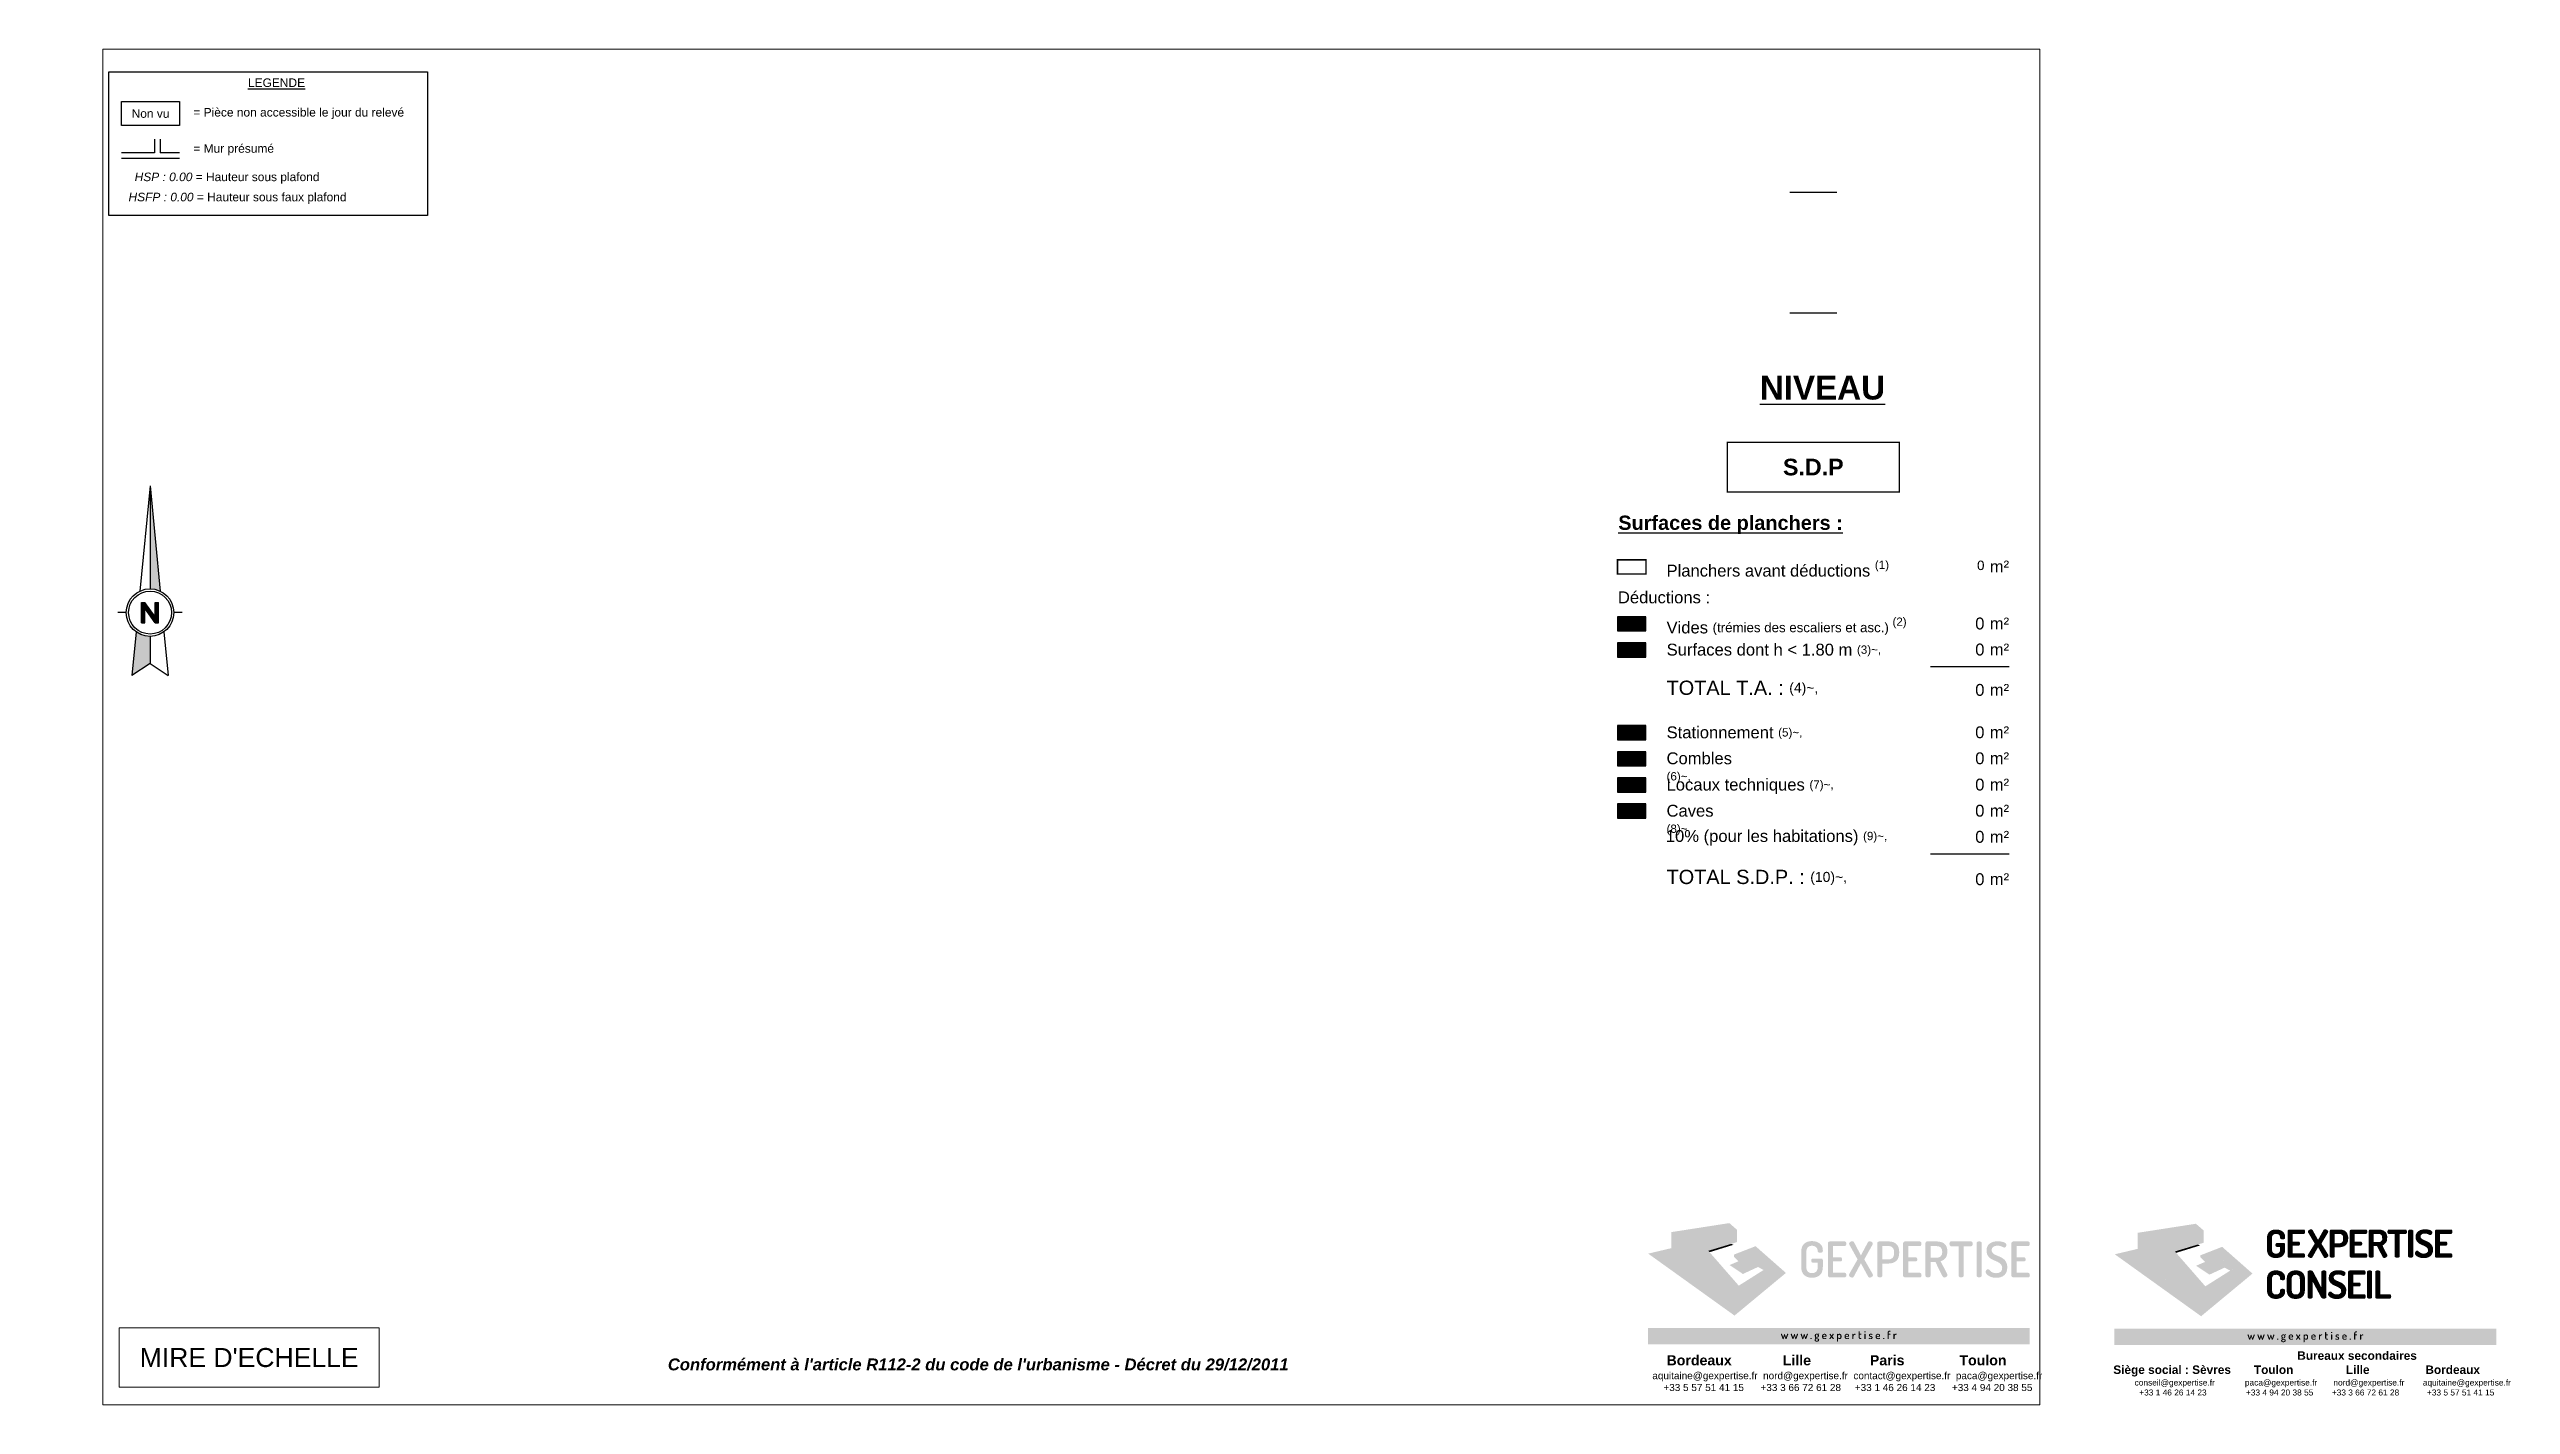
# Paper-space layout 'Test_SDP_E0_03_11-2020___existant' of a CAD drawing. Header units: metres. Extents: x -1 to 50.8, y 0.1 to 28.6.
import ezdxf
from ezdxf.enums import TextEntityAlignment as Align

# ---------------------------------------------------------------- set-up
doc = ezdxf.new("R2010")
doc.units = ezdxf.units.M
doc.linetypes.add('AXES', pattern=[2, 1.25, -0.25, 0.25, -0.25])
doc.linetypes.add('CACHE2', pattern=[0.1875, 0.125, -0.0625])
doc.layers.get('0').update_dxf_attribs({"color": 253})
doc.layers.add('GEX_MEP_cartouche', color=253, linetype='Continuous')
doc.layers.add('GEX_MEP_fen_inv', color=253, linetype='Continuous', plot=False)
doc.styles.add('G100TXT-droit', font='swissl.ttf', dxfattribs={"height": 0.2})
doc.styles.add('G100TXT-droitG', font='swissb.ttf', dxfattribs={"height": 0.2})
doc.styles.add('G100TXT-italic', font='swissli.ttf', dxfattribs={"height": 0.14})
doc.styles.add('INT_Gras', font='swissb.ttf')
doc.styles.add('INT_Roman', font='swiss.ttf')

psp = doc.layouts.new('Test_SDP_E0_03_11-2020___existant')

# ---------------------------------------------------------------- texts
at = {"layer": 'GEX_MEP_cartouche', "insert": (36.31792417075447, 21.75804035332793), "char_height": 0.5, "width": 10, "attachment_point": 2, "rotation": 359.99999998824813, "style": 'G100TXT-droitG'}
psp.add_mtext('{\\LNIVEAU}', dxfattribs=at)
at = {"layer": 'GEX_MEP_cartouche', "attachment_point": 5}
for s, insert, char_height, width, style in [('S.D.P', (36.12509096787018, 19.83395632363623), 0.3500000040825513, 1.279531583153116, 'INT_Gras'), ("MIRE D'ECHELLE", (3.18680377754887, 1.078590281088184), 0.4, 8.997750437659699, 'G100TXT-droit'), ("\\A1;\\pxt48,56;{\\fSwis721 Lt BT|b1|i1|c0|p34;Conformément à l'article R112-2 du code de l'urbanisme - Décret du 29/12/2011}", (18.54023594227278, 0.932042824876627), 0.25, 16.69593787326098, 'G100TXT-italic')]:
    psp.add_mtext(s, dxfattribs=dict(at, insert=insert, char_height=char_height, width=width, style=style))

# ---------------------------------------------------------------- blocks, each defined once
blk = doc.blocks.new('LEGENDE DESSIN')
at = {"layer": 'GEX_MEP_cartouche', "linetype": 'CACHE2'}
for p, q in [((0.008038675927519057, 0.01336365694629396), (0.008038675927519057, 0.01096925221777811)), ((0.009038675927519058, 0.01336365694629396), (0.009038675927519058, 0.01096925221777811)), ((0.008038675927518835, 0.01096925221777811), (0.00224167804183184, 0.01096925221777811)), ((0.01243819878520658, 0.009969252217788133), (0.00224167804183184, 0.009969252217788133)), ((0.01243819878520658, 0.01096925221778722), (0.00903867592751817, 0.01096925221778722))]:
    blk.add_line(p, q, dxfattribs=at)
at = {"layer": 'GEX_MEP_cartouche'}
blk.add_lwpolyline([(0, 0.02518842798716869), (0.0559648076031225, 0.02518842798716869), (0.0559648076031225, 0), (0, 0)], close=True, dxfattribs=at)
at = {"layer": 'GEX_MEP_cartouche', "linetype": 'CACHE2'}
blk.add_lwpolyline([(0.00224167804183184, 0.01999721681060407), (0.01243819878520658, 0.01999721681060407), (0.01243819878520658, 0.01575421089991924), (0.00224167804183184, 0.01575421089991924)], close=True, dxfattribs=at)
at = {"layer": 'GEX_MEP_cartouche', "insert": (0.02944809822195638, 0.02404121022985833), "char_height": 0.0015, "width": 0.0484529806467289, "attachment_point": 2, "rotation": 1.1755330102689162e-08, "style": 'G100TXT-droit'}
blk.add_mtext('{\\LLEGENDE}', dxfattribs=at)
at = {"layer": 'GEX_MEP_cartouche', "char_height": 0.0015, "style": 'G100TXT-droit'}
for s, insert, width, attachment_point in [('Non vu ', (0.007339938413519653, 0.01787571385528597), 0.008611454175581455, 5), ('= Pièce non accessible le jour du relevé', (0.01485746347574957, 0.01787571385528597), 0.0388656660855397, 4), ('= Mur présumé', (0.01485746347574957, 0.01152721798133205), 0.04835174329048367, 4), ('{\\fSwis721 Lt BT|b0|i1|c0|p34;HSP : 0.00} = Hauteur sous plafond', (0.004553018782616047, 0.006538573460031283), 0.04835174329048367, 4), ('{\\fSwis721 Lt BT|b0|i1|c0|p34;HSFP : 0.00} = Hauteur sous faux plafond', (0.003476434856594435, 0.003003451511327193), 0.04835174329048367, 4)]:
    blk.add_mtext(s, dxfattribs=dict(at, insert=insert, width=width, attachment_point=attachment_point))
blk = doc.blocks.new('FLECHE NORD')
at = {"layer": 'GEX_MEP_cartouche', "true_color": 0x999999}
for points in [[(1.392321524111644, -1.66691600788705, -0.1092410564666575), (1.58438310233146, -1.567351109641567), (0, 0)], [(2.034656712453426, -2.43593292627386, -0.1575558198589739), (1.748926990301809, -2.551163935166997), (2.269680096752673, -3.310787722592856), (2.398386877032626, -2.871398171469018)]]:
    blk.add_hatch(color=253, dxfattribs=at).paths.add_polyline_path(points)
at = {"layer": 'GEX_MEP_cartouche'}
for p, q in [((0, 0), (1.392321524111674, -1.666916007887085)), ((0, 0), (1.584383102331811, -1.567351109641908)), ((0, 0), (1.260145137611342, -1.838176691181019)), ((1.436871803233883, -2.001037355482584), (1.492131122736536, -1.954881016718495)), ((1.713809835818356, -2.33259327249845), (1.436871803233883, -2.001037355482584)), ((1.854651924869277, -2.051956585348648), (1.492131122736536, -1.954881016718495)), ((1.769069155321009, -2.286436933734361), (1.572326311696207, -2.050892348811981)), ((1.934847113828942, -2.147967917442127), (1.572326311696207, -2.050892348811981)), ((1.657909081244442, -1.816412000426229), (1.713168400747117, -1.77025566166218)), ((1.854651924869277, -2.051956585348648), (1.657909081244442, -1.816412000426229)), ((1.99010643333159, -2.101811578678046), (1.713168400747117, -1.77025566166218)), ((2.233443334488516, -1.617123372513692), (2.097997577476484, -1.730256872909141)), ((1.328980659089439, -2.372592061251119), (1.193534902076877, -2.485725561647005)), ((1.713809835818356, -2.33259327249845), (1.769069155321009, -2.286436933734361)), ((1.748926990301809, -2.551163935166997), (2.269680096752673, -3.310787722592856)), ((1.934847113828942, -2.147967917442127), (1.99010643333159, -2.101811578678046)), ((2.034656712453399, -2.435932926273829), (2.398386877032626, -2.871398171469018)), ((2.198929542272852, -2.175291224094586), (2.853673506060506, -2.822996742200637)), ((2.398386877032626, -2.871398171469018), (2.269680096752673, -3.310787722592856)), ((2.398386877032626, -2.871398171469018), (2.853673506060506, -2.822996742200637))]:
    blk.add_line(p, q, dxfattribs=at)
for radius in [0.500994389925491, 0.4515999453522959]:
    blk.add_circle((1.713489118282741, -2.051424467080313), radius, dxfattribs=at)
for points in [[(1.436871803233883, -2.001037355482584), (1.572326311696207, -2.050892348811981), (1.492131122736536, -1.954881016718495), (1.572326311696207, -2.050892348811981)], [(1.713809835818356, -2.33259327249845), (1.769069155321009, -2.286436933734361), (1.436871803233883, -2.001037355482584), (1.572326311696207, -2.050892348811981)], [(1.492131122736536, -1.954881016718495), (1.572326311696207, -2.050892348811981), (1.854651924869277, -2.051956585348648), (1.934847113828942, -2.147967917442127)], [(1.854651924869277, -2.051956585348648), (1.99010643333159, -2.101811578678046), (1.657909081244442, -1.816412000426229), (1.713168400747117, -1.77025566166218)], [(1.854651924869277, -2.051956585348648), (1.934847113828942, -2.147967917442127), (1.854651924869277, -2.051956585348648), (1.99010643333159, -2.101811578678046)]]:
    blk.add_solid(points, dxfattribs=at)
blk = doc.blocks.new('LOGO GEXPERTISE')
at = {"layer": 'GEX_MEP_cartouche', "true_color": 0xde0736}
h = blk.add_hatch(color=242, dxfattribs=at)
h.dxf.hatch_style = 2
h.paths.add_polyline_path([(-0.0702168370715098, 0.03624592951495682), (-0.08245933646420286, 0.03434010143525263), (-0.06912129598447744, 0.01676803581099335), (-0.05829438726053179, 0.02574802762689572), (-0.06468883320908478, 0.03137869540250832), (-0.06925427675793525, 0.02960757064514059), (-0.06733570181652535, 0.02765557825547944), (-0.06448557244136363, 0.0290380959857492), (-0.06217391184577234, 0.02689283361186696), (-0.06822419252830389, 0.02306705255165049), (-0.07695682632518572, 0.03306575977458266), (-0.06860384230123148, 0.03484515276657003)])
at = {"layer": 'GEX_MEP_cartouche', "true_color": 0x951825}
h = blk.add_hatch(color=244, dxfattribs=at)
h.dxf.hatch_style = 2
h.paths.add_polyline_path([(-0.08244900117092743, 0.03038926332642173), (-0.06912129598447744, 0.01676838032076872), (-0.08245933646420286, 0.03433975692547637)])
h = blk.add_hatch(color=244, dxfattribs=at)
h.dxf.hatch_style = 2
h.paths.add_polyline_path([(-0.06859729661549227, 0.0322406588615502), (-0.06860384230123148, 0.0348454972763454), (-0.07695751534473647, 0.03306644879413429), (-0.07463862004385344, 0.03041096744229694)])
at = {"layer": 'GEX_MEP_cartouche', "true_color": 0xd6d6d6}
h = blk.add_hatch(color=254, dxfattribs=at)
h.dxf.hatch_style = 2
h.paths.add_polyline_path([(-0.07437748163380017, 0.03011193295690635), (-0.0693714100817063, 0.0316646385164196), (-0.0697741420096106, 0.03188409124360109), (-0.07463827553407806, 0.0304113119520732)])
at = {"layer": 'GEX_MEP_cartouche'}
h = blk.add_hatch(color=256, dxfattribs=at)
edge = h.paths.add_edge_path()
edge.add_arc((-0.05087036069174142, 0.02841028837009955), 0.000376024969650871, 68.81954646347089, 90.87564064554232, ccw=False)
edge.add_arc((-0.05085079999424588, 0.02847221971934847), 0.000311237349184471, 41.41194966059459, 68.05796410785882, ccw=False)
edge.add_arc((-0.05089740192647194, 0.02843036987967121), 0.0003738703084536321, 19.421439021499623, 41.4978549154435, ccw=False)
edge.add_arc((-0.05094629983134022, 0.02841724347364064), 0.0004243682894381981, -0.5506147023012886, 18.897610217152874, ccw=False)
edge.add_line((-0.0505219511375635, 0.02841316534040331), (-0.0505219511375635, 0.02705441878466278))
edge.add_line((-0.0505219511375635, 0.02705441878466278), (-0.0505365362995501, 0.02670407762343011))
edge.add_line((-0.0505365362995501, 0.02670407762343011), (-0.05057145350030576, 0.02643206706449878))
edge.add_line((-0.05057145350030576, 0.02643206706449878), (-0.05064838598290175, 0.02610802967849871))
edge.add_line((-0.05064838598290175, 0.02610802967849871), (-0.05075569686188638, 0.02583061189090078))
edge.add_line((-0.05075569686188638, 0.02583061189090078), (-0.05089120692511026, 0.0255930779050583))
edge.add_line((-0.05089120692511026, 0.0255930779050583), (-0.05105042340067664, 0.02539443337229855))
edge.add_line((-0.05105042340067664, 0.02539443337229855), (-0.05129267210310071, 0.02518151770907654))
edge.add_line((-0.05129267210310071, 0.02518151770907654), (-0.05157278458307454, 0.02500777764629906))
edge.add_line((-0.05157278458307454, 0.02500777764629906), (-0.05191755324378486, 0.02486699225881687))
edge.add_line((-0.05191755324378486, 0.02486699225881687), (-0.05222324514511131, 0.02479184409007399))
edge.add_line((-0.05222324514511131, 0.02479184409007399), (-0.05244412349916092, 0.02476036635902116))
edge.add_line((-0.05244412349916092, 0.02476036635902116), (-0.05270234308582319, 0.02474371262617506))
edge.add_line((-0.05270234308582319, 0.02474371262617506), (-0.05296953975158866, 0.02474627063973248))
edge.add_line((-0.05296953975158866, 0.02474627063973248), (-0.05330671029291198, 0.0247797332948904))
edge.add_line((-0.05330671029291198, 0.0247797332948904), (-0.05347959118262255, 0.02481240690901402))
edge.add_line((-0.05347959118262255, 0.02481240690901402), (-0.05389107813365643, 0.02494392851212993))
edge.add_line((-0.05389107813365643, 0.02494392851212993), (-0.05410070828724431, 0.0250479665240048))
edge.add_line((-0.05410070828724431, 0.0250479665240048), (-0.05436866282010863, 0.02523097587365545))
edge.add_line((-0.05436866282010863, 0.02523097587365545), (-0.05458744938514068, 0.02544129424765377))
edge.add_line((-0.05458744938514068, 0.02544129424765377), (-0.05480081183121074, 0.02575633998449792))
edge.add_line((-0.05480081183121074, 0.02575633998449792), (-0.05494460420206368, 0.02610904548742547))
edge.add_line((-0.05494460420206368, 0.02610904548742547), (-0.05503811799440891, 0.02654663281196271))
edge.add_line((-0.05503811799440891, 0.02654663281196271), (-0.05506587134308236, 0.02686769282377203))
edge.add_line((-0.05506587134308236, 0.02686769282377203), (-0.05506982468784857, 0.02705441878466278))
edge.add_line((-0.05506982468784857, 0.02705441878466278), (-0.05506982468784857, 0.03013399167050516))
edge.add_arc((-0.05089417315188557, 0.03013841674723242), 0.004175653880662787, 176.1747263585054, 180.0607182192766, ccw=False)
edge.add_arc((-0.05175606285432929, 0.03020022971368356), 0.003311563189863507, 169.8711979513076, 176.246963153083, ccw=False)
edge.add_arc((-0.05246534740549821, 0.03032580596111704), 0.002591249109392512, 163.0889228398046, 169.8465043172544, ccw=False)
edge.add_arc((-0.05295174743707629, 0.03047464480619425), 0.00208258718776846, 154.3373797886984, 163.1140997818424, ccw=False)
edge.add_arc((-0.05323562500534282, 0.03060876946516548), 0.001768627038414864, 146.4631718434958, 154.2711433487364, ccw=False)
edge.add_arc((-0.0533484026757399, 0.03068198644178303), 0.001634173474082068, 140.9275635502382, 146.4183641320045, ccw=False)
edge.add_arc((-0.05339515299443351, 0.03071994296445905), 0.001573954790012219, 132.1687217218611, 140.9275889497555, ccw=False)
edge.add_arc((-0.0530968281327556, 0.03039319645648689), 0.002016400929936, 120.00015175834949, 132.2187207391797, ccw=False)
edge.add_arc((-0.05306629837812368, 0.03033780099847597), 0.002079640058514749, 112.1250418327665, 119.9654830932896, ccw=False)
edge.add_arc((-0.05298274157257263, 0.03012490683618655), 0.002308329172218084, 102.76590441745822, 112.0560850180359, ccw=False)
edge.add_arc((-0.05290112216701667, 0.02977675563788754), 0.002665911057235095, 97.34046664366281, 102.82332086693839, ccw=False)
edge.add_arc((-0.05285609747264028, 0.02943710630994737), 0.003008529622824493, 93.56817834500691, 97.36446935755617, ccw=False)
edge.add_arc((-0.05283000222226017, 0.02898585487151643), 0.003460530957404602, 89.0231262745877, 93.53441019102132, ccw=False)
edge.add_arc((-0.05282439309978346, 0.02881056109571848), 0.003635713790554801, 85.59069923078403, 89.15860569068218, ccw=False)
edge.add_arc((-0.05279651785293668, 0.02918148702966065), 0.003263742698467937, 82.48827100994907, 85.57798279029191, ccw=False)
edge.add_arc((-0.05275859000478031, 0.02946790307021733), 0.002974826374825553, 78.99245163160992, 82.49134168599488, ccw=False)
edge.add_arc((-0.0526926716889736, 0.02979388624908911), 0.002642255437962841, 72.27855848300231, 79.04585762531349, ccw=False)
edge.add_arc((-0.05260771218493895, 0.03006394853905029), 0.002359147801625668, 66.0834598346521, 72.24756474524048, ccw=False)
edge.add_arc((-0.05254222715763066, 0.03021246434003558), 0.002196836056027615, 59.385055655547205, 66.07441392990557, ccw=False)
edge.add_arc((-0.05250673745228371, 0.03027362106248713), 0.002126130404909457, 52.62277644244932, 59.36882556721628, ccw=False)
edge.add_arc((-0.05238593375168529, 0.03042324081525841), 0.001933905984921019, 43.5889855280646, 52.77592496226822, ccw=False)
edge.add_arc((-0.05222215369832059, 0.03058235677793256), 0.001705573629083041, 35.84988899917818, 43.51087203929171, ccw=False)
edge.add_arc((-0.0521541654011862, 0.03063266327146522), 0.001621003028576629, 29.528318593144775, 35.816032495084585, ccw=False)
edge.add_arc((-0.05216547351392217, 0.03062820297820782), 0.001633041504287045, 16.562890163456984, 29.468944074885485, ccw=False)
edge.add_arc((-0.05234870941599853, 0.03057426815037371), 0.001824049626178019, 7.4973089111474, 16.546000650050473, ccw=False)
edge.add_arc((-0.05266574251170683, 0.0305330445144795), 0.002143751304817022, -0.9428993143292814, 7.4840752322289745, ccw=False)
edge.add_arc((-0.05139898558901942, 0.03050458004815863), 0.0008767305723042183, 345.69591116199126, 359.5547542723344, ccw=False)
edge.add_arc((-0.05090295640124895, 0.03037189691058832), 0.000363347270197579, 314.5533609590147, 346.644718496942, ccw=False)
edge.add_arc((-0.05089757127980507, 0.03040130078865847), 0.0003813080844063887, 288.7853066406225, 310.87448544884484, ccw=False)
edge.add_arc((-0.05100831612089637, 0.03072788007678288), 0.0007261535532374819, 273.53418782892265, 288.7600304420734, ccw=False)
edge.add_arc((-0.0510589323589293, 0.03130261734870757), 0.001303005369270747, 263.4905471397654, 274.19777610181126, ccw=False)
edge.add_arc((-0.05112136499135853, 0.03074845063936153), 0.0007453338953935928, 252.3437613724338, 263.42949851900914, ccw=False)
edge.add_arc((-0.05122391288387926, 0.03043517736139837), 0.0004157232929168567, 232.304777532429, 252.7158488406366, ccw=False)
edge.add_arc((-0.05129576635566332, 0.0303376918137667), 0.0002946627214677782, 206.1691538865157, 231.7695017001517, ccw=False)
edge.add_arc((-0.05122520074232137, 0.03036455015688248), 0.0003699067502509923, 180.3861482890538, 205.0823961047222, ccw=False)
edge.add_line((-0.05159509909171542, 0.03036205716737076), (-0.05162127843882688, 0.03054330129642328))
edge.add_line((-0.05162127843882688, 0.03054330129642328), (-0.05165428383973344, 0.03068297524505251))
edge.add_line((-0.05165428383973344, 0.03068297524505251), (-0.05173006514345455, 0.03088709220731471))
edge.add_line((-0.05173006514345455, 0.03088709220731471), (-0.05180968944220185, 0.0310277607928137))
edge.add_line((-0.05180968944220185, 0.0310277607928137), (-0.05190208381699821, 0.03114445814813586))
edge.add_line((-0.05190208381699821, 0.03114445814813586), (-0.05203327693252499, 0.03126072463047717))
edge.add_line((-0.05203327693252499, 0.03126072463047717), (-0.05231869439646561, 0.03140356505713996))
edge.add_line((-0.05231869439646561, 0.03140356505713996), (-0.05247647539490816, 0.0314434532415692))
edge.add_line((-0.05247647539490816, 0.0314434532415692), (-0.05261609141073928, 0.03146315626599098))
edge.add_line((-0.05261609141073928, 0.03146315626599098), (-0.05281598709228449, 0.03147166944438965))
edge.add_line((-0.05281598709228449, 0.03147166944438965), (-0.05306496391027546, 0.0314533155838587))
edge.add_line((-0.05306496391027546, 0.0314533155838587), (-0.0532996452968145, 0.03139686432974124))
edge.add_line((-0.0532996452968145, 0.03139686432974124), (-0.05349969927205075, 0.03130272103119417))
edge.add_line((-0.05349969927205075, 0.03130272103119417), (-0.05363863065299976, 0.03119719434690552))
edge.add_line((-0.05363863065299976, 0.03119719434690552), (-0.05376479784271057, 0.03105219409240171))
edge.add_line((-0.05376479784271057, 0.03105219409240171), (-0.05386215629330091, 0.03087976307037469))
edge.add_line((-0.05386215629330091, 0.03087976307037469), (-0.05391828449742983, 0.03072947072988367))
edge.add_line((-0.05391828449742983, 0.03072947072988367), (-0.0539644675999543, 0.03053341095899512))
edge.add_line((-0.0539644675999543, 0.03053341095899512), (-0.05398792347098999, 0.03034486187897493))
edge.add_line((-0.05398792347098999, 0.03034486187897493), (-0.0539959877166932, 0.03013399167050516))
edge.add_line((-0.0539959877166932, 0.03013399167050516), (-0.0539959877166932, 0.02705441878466278))
edge.add_arc((-0.05154286473848688, 0.02704392520317193), 0.002453145421995273, 179.7549106711772, 187.5303340569673)
edge.add_line((-0.0539748532973959, 0.02672243786159815), (-0.05396186994373439, 0.02664074059621694))
edge.add_arc((-0.05242577722213179, 0.02691470580219339), 0.001560332587446086, 190.1124872641083, 198.1961955150604)
edge.add_arc((-0.05277373929151383, 0.02680034787354938), 0.001194060370272807, 198.1971334935865, 208.1949180105545)
edge.add_arc((-0.05298199336308537, 0.02668823765150311), 0.0009575476919312133, 208.1701768616605, 223.1864663412538)
edge.add_arc((-0.05303312710903038, 0.02664457705314775), 0.0008903899195307341, 223.3898347889972, 236.9807044961864)
edge.add_arc((-0.05296673735297683, 0.02675558138211113), 0.001019654219672375, 237.2516426470525, 253.3615675370213)
edge.add_arc((-0.05287112384959189, 0.02706147288623943), 0.001340121431776858, 253.1895254170096, 261.9656139570419)
edge.add_arc((-0.05281518026096985, 0.02744676292164897), 0.001729449378950962, 261.9144790385919, 268.2083943859391)
edge.add_arc((-0.0528022861904954, 0.0276016432902512), 0.001884674331884238, 267.9638021285771, 275.2225703107683)
edge.add_arc((-0.05276566715025974, 0.0271839600192935), 0.001465392602175292, 275.2832738219247, 282.5209431256478)
edge.add_arc((-0.05269410349663448, 0.02687631335935873), 0.001149552365788943, 282.3631967815149, 295.9299467995735)
edge.add_arc((-0.05263149662717867, 0.02673875639176174), 0.00099847452798859, 296.1506207002371, 303.6631893267659)
edge.add_arc((-0.0526143156199573, 0.02671220510913944), 0.0009668521081900699, 303.6879425838903, 311.9069309437993)
edge.add_arc((-0.05259786012862153, 0.02669704974549273), 0.0009445844142917055, 311.7780906621524, 325.3062056250931)
edge.add_arc((-0.05269739805317139, 0.02676099381060407), 0.001062829249935463, 325.526200383722, 337.411057883481)
edge.add_arc((-0.05300530064271877, 0.02688718294101747), 0.001395583417943574, 337.483405578941, 348.0394377630062)
edge.add_line((-0.0516400146729413, 0.02659796451634758), (-0.05161066270771317, 0.02677661230479004))
edge.add_line((-0.05161066270771317, 0.02677661230479004), (-0.05159509908916812, 0.02706130898017915))
edge.add_line((-0.05159509908916812, 0.02706130898017915), (-0.05159509908916812, 0.02740737439234679))
edge.add_line((-0.05159509908916812, 0.02740737439234679), (-0.05159509915272439, 0.02791534871437765))
edge.add_line((-0.05159509915272439, 0.02791534871437765), (-0.05261829312512697, 0.02791534871437765))
edge.add_line((-0.05261829312512697, 0.02791534871437765), (-0.05265018162245058, 0.0279166436868287))
edge.add_line((-0.05265018162245058, 0.0279166436868287), (-0.05270015753259857, 0.02792457311074174))
edge.add_line((-0.05270015753259857, 0.02792457311074174), (-0.05276181585519554, 0.02794699238759272))
edge.add_line((-0.05276181585519554, 0.02794699238759272), (-0.05282497047602272, 0.02799048713228306))
edge.add_line((-0.05282497047602272, 0.02799048713228306), (-0.05286781644474234, 0.02803788022099344))
edge.add_line((-0.05286781644474234, 0.02803788022099344), (-0.05289992257968409, 0.02808800324354813))
edge.add_line((-0.05289992257968409, 0.02808800324354813), (-0.05292665239968772, 0.0281455753452217))
edge.add_line((-0.05292665239968772, 0.0281455753452217), (-0.05295368925805408, 0.02824474092389832))
edge.add_line((-0.05295368925805408, 0.02824474092389832), (-0.0529627663646067, 0.02834860383976793))
edge.add_line((-0.0529627663646067, 0.02834860383976793), (-0.05296197102298658, 0.02838712218826626))
edge.add_line((-0.05296197102298658, 0.02838712218826626), (-0.05294261172989354, 0.02850391791222166))
edge.add_line((-0.05294261172989354, 0.02850391791222166), (-0.05291584741592312, 0.02857612078404796))
edge.add_line((-0.05291584741592312, 0.02857612078404796), (-0.05287219682804464, 0.028653288654133))
edge.add_line((-0.05287219682804464, 0.028653288654133), (-0.05276262752957836, 0.02875301174315151))
edge.add_line((-0.05276262752957836, 0.02875301174315151), (-0.05269020045487979, 0.02877899337326554))
edge.add_line((-0.05269020045487979, 0.02877899337326554), (-0.05261829312328312, 0.02878626942759081))
edge.add_line((-0.05261829312328312, 0.02878626942759081), (-0.05087610718708144, 0.02878626942759081))
h = blk.add_hatch(color=256, dxfattribs=at)
edge = h.paths.add_edge_path()
edge.add_spline(control_points=[(-0.04645742477584877, 0.02858920983583527), (-0.04645742477584877, 0.02871392237467344), (-0.04648946418499764, 0.02881934236606668), (-0.04655354300329537, 0.02890581431979126)], knot_values=[12, 12, 12, 12, 13, 13, 13, 13], degree=3, periodic=0)
edge.add_spline(control_points=[(-0.04655354300329537, 0.02890581431979126), (-0.04661831084114562, 0.02899228627351672), (-0.04670409377531856, 0.02903534999549088), (-0.04681192533514208, 0.02903534999549088)], knot_values=[11, 11, 11, 11, 12, 12, 12, 12], degree=3, periodic=0)
edge.add_spline(control_points=[(-0.04681192533514208, 0.02903534999549088), (-0.04681192533514208, 0.02903534999549088), (-0.04837198560615294, 0.02903534999549088), (-0.0483722100854965, 0.02903534999549088)], knot_values=[10.00007194572771, 10.00007194572771, 10.00007194572771, 10.00007194572771, 11, 11, 11, 11], degree=3, periodic=0)
edge.add_spline(control_points=[(-0.04837221010972423, 0.02903535003236627), (-0.04837221010972423, 0.02903569166415047), (-0.04837221010972423, 0.0314097142112361), (-0.04837221010972423, 0.03141005584317839)], knot_values=[9.000071946950182, 9.000071946950182, 9.000071946950182, 9.000071946950182, 9.999928053082678, 9.999928053082678, 9.999928053082678, 9.999928053082678], degree=3, periodic=0)
edge.add_spline(control_points=[(-0.04837221007167289, 0.03141005588005378), (-0.0483718575122086, 0.03141005588005378), (-0.04592171207448489, 0.03141005588005378), (-0.04592171207448489, 0.03141005588005378)], knot_values=[7.999999999999998, 7.999999999999998, 7.999999999999998, 7.999999999999998, 8.999928053360371, 8.999928053360371, 8.999928053360371, 8.999928053360371], degree=3, periodic=0)
edge.add_spline(control_points=[(-0.04592171207448489, 0.03141005588005378), (-0.04581422502443674, 0.03141005588005378), (-0.04572809758048843, 0.03145828724866565), (-0.04566367425241355, 0.03155474998588851)], knot_values=[7, 7, 7, 7, 8, 8, 8, 8], degree=3, periodic=0)
edge.add_spline(control_points=[(-0.04566367425241355, 0.03155474998588851), (-0.04559959543411582, 0.031651901742663), (-0.04556755602496695, 0.03176937957620943), (-0.04556755602496695, 0.03190752799630407)], knot_values=[6, 6, 6, 6, 7, 7, 7, 7], degree=3, periodic=0)
edge.add_spline(control_points=[(-0.04556755602496695, 0.03190752799630407), (-0.04556755602496695, 0.03203224053514223), (-0.0455975283754618, 0.03214248366339693), (-0.04565850660577761, 0.03223963542017142)], knot_values=[5, 5, 5, 5, 6, 6, 6, 6], degree=3, periodic=0)
edge.add_spline(control_points=[(-0.04565850660577761, 0.03223963542017142), (-0.04571948483609342, 0.03233609815739428), (-0.04580767933869753, 0.03238432952600526), (-0.04592171207448489, 0.03238432952600526)], knot_values=[4, 4, 4, 4, 5, 5, 5, 5], degree=3, periodic=0)
edge.add_spline(control_points=[(-0.04592171207448489, 0.03238432952600526), (-0.04592171207448489, 0.03238432952600526), (-0.04896959006095467, 0.03238432952600526), (-0.04896959006095467, 0.03238432952600526)], knot_values=[3, 3, 3, 3, 4, 4, 4, 4], degree=3, periodic=0)
edge.add_spline(control_points=[(-0.04896959006095467, 0.03238432952600526), (-0.0490980922073255, 0.03238432952600526), (-0.04920936886490809, 0.03235160109730476), (-0.04930445356302857, 0.03228648874967913)], knot_values=[2, 2, 2, 2, 3, 3, 3, 3], degree=3, periodic=0)
edge.add_spline(control_points=[(-0.04930445356302857, 0.03228648874967913), (-0.04939850473182114, 0.03221999836295112), (-0.04944570257110423, 0.03213214837012238), (-0.04944570257110423, 0.03202224975164395)], knot_values=[1, 1, 1, 1, 2, 2, 2, 2], degree=3, periodic=0)
edge.add_spline(control_points=[(-0.04944570257110423, 0.03202224975164395), (-0.04944570257110423, 0.03202224975164395), (-0.04944570257110423, 0.02516753874262726), (-0.04944570257110423, 0.02516753874262726)], knot_values=[0, 0, 0, 0, 1, 1, 1, 1], degree=3, periodic=0)
edge.add_spline(control_points=[(-0.04944570257110423, 0.02516753874262726), (-0.04944570257110423, 0.02505695110459719), (-0.04939850473182114, 0.02496875660199308), (-0.04930445356302857, 0.02490329974459208)], knot_values=[24, 24, 24, 24, 25, 25, 25, 25], degree=3, periodic=0)
edge.add_spline(control_points=[(-0.04930445356302857, 0.02490329974459208), (-0.04920936886490809, 0.02483715386763855), (-0.0490980922073255, 0.02480476994871431), (-0.04896959006095467, 0.02480476994871431)], knot_values=[23, 23, 23, 23, 24, 24, 24, 24], degree=3, periodic=0)
edge.add_spline(control_points=[(-0.04896959006095467, 0.02480476994871431), (-0.04896959006095467, 0.02480476994871431), (-0.04592171207448489, 0.02480476994871431), (-0.04592171207448489, 0.02480476994871431)], knot_values=[22, 22, 22, 22, 23, 23, 23, 23], degree=3, periodic=0)
edge.add_spline(control_points=[(-0.04592171207448489, 0.02480476994871431), (-0.04580767933869753, 0.02480476994871431), (-0.04571948483609342, 0.0248530013173253), (-0.04565850660577761, 0.02494980856432442), (-0.0455975283754618, 0.02504661581132265), (-0.04556755602496695, 0.02515720344935361), (-0.04556755602496695, 0.0252815714784164)], knot_values=[20, 20, 20, 20, 21, 21, 21, 22, 22, 22, 22], degree=3, periodic=0)
edge.add_spline(control_points=[(-0.04556755602496695, 0.0252815714784164), (-0.04556755602496695, 0.0254200644082864), (-0.04559959543411582, 0.02553754224183283), (-0.04566367425241355, 0.02563366046927943)], knot_values=[19, 19, 19, 19, 20, 20, 20, 20], degree=3, periodic=0)
edge.add_spline(control_points=[(-0.04566367425241355, 0.02563366046927943), (-0.04572809758048843, 0.02573115673583019), (-0.04581422502443674, 0.02577938810444117), (-0.04592171207448489, 0.02577938810444117)], knot_values=[18, 18, 18, 18, 19, 19, 19, 19], degree=3, periodic=0)
edge.add_spline(control_points=[(-0.04592171207448489, 0.02577938810444117), (-0.04592171207448489, 0.02577938810444117), (-0.04837185751257453, 0.02577938810444117), (-0.04837221007167289, 0.02577938810444117)], knot_values=[17.00007194656538, 17.00007194656538, 17.00007194656538, 17.00007194656538, 18, 18, 18, 18], degree=3, periodic=0)
edge.add_spline(control_points=[(-0.04837221010972423, 0.02577938814147821), (-0.04837221010972423, 0.02577973126121794), (-0.04837221010972423, 0.02816408612900571), (-0.04837221010972423, 0.02816442924524335)], knot_values=[16.00007194641134, 16.00007194641134, 16.00007194641134, 16.00007194641134, 16.99992805285389, 16.99992805285389, 16.99992805285389, 16.99992805285389], degree=3, periodic=0)
edge.add_spline(control_points=[(-0.04837221008549472, 0.02816442928227861), (-0.04837198559989661, 0.02816442928227861), (-0.04681192533514208, 0.02816442928227861), (-0.04681192533514208, 0.02816442928227861)], knot_values=[15, 15, 15, 15, 15.99992805226744, 15.99992805226744, 15.99992805226744, 15.99992805226744], degree=3, periodic=0)
edge.add_spline(control_points=[(-0.04681192533514208, 0.02816442928227861), (-0.0466972035798022, 0.02816442928227861), (-0.04660935358697524, 0.0282071484944774), (-0.0465487198664348, 0.02829362044820197)], knot_values=[14, 14, 14, 14, 15, 15, 15, 15], degree=3, periodic=0)
edge.add_spline(control_points=[(-0.0465487198664348, 0.02829362044820197), (-0.04648774163611899, 0.02838009240192655), (-0.04645742477584877, 0.02847931121735595), (-0.04645742477584877, 0.02858920983583527)], knot_values=[13, 13, 13, 13, 14, 14, 14, 14], degree=3, periodic=0)
h = blk.add_hatch(color=256, dxfattribs=at)
edge = h.paths.add_edge_path()
edge.add_line((-0.043904607337199, 0.03210458758805871), (-0.04250658664499726, 0.02945048431653877))
edge.add_line((-0.04250658664499726, 0.02945048431653877), (-0.04108858445468253, 0.0321045875415599))
edge.add_arc((-0.04037700900948624, 0.03178618622376665), 0.0007795633478934093, 145.3178749508159, 155.8934090714997, ccw=False)
edge.add_arc((-0.04058051423456663, 0.03192497679743426), 0.0005332441864348649, 134.7188482787138, 145.1385803891188, ccw=False)
edge.add_arc((-0.04066252164837034, 0.03200705344668201), 0.0004172207139290181, 123.4526651985399, 134.6473860908746, ccw=False)
edge.add_arc((-0.04069174907473924, 0.0320508311297402), 0.0003645837063978964, 106.92801145847059, 123.412858065654, ccw=False)
edge.add_arc((-0.04068765994927434, 0.0320335788002161), 0.0003822807617542741, 93.6837045147825, 106.76143435248761, ccw=False)
edge.add_arc((-0.0406779469308137, 0.03170316392004683), 0.0007127303890630078, 83.84898894368712, 92.75631859726758, ccw=False)
edge.add_arc((-0.04068099048801552, 0.031650395668578), 0.0007655254767171871, 76.31298472433292, 84.04568551107008, ccw=False)
edge.add_arc((-0.04068683084054955, 0.03162950993568906), 0.0007872003857902298, 66.04638334216622, 76.25966566650862, ccw=False)
edge.add_arc((-0.04072951907704012, 0.03153604860868079), 0.000889944235952443, 55.67210911796758, 65.9777094887636, ccw=False)
edge.add_arc((-0.04056748486188541, 0.03176496754148165), 0.0006095401238755168, 42.205447015016716, 56.11558860398338, ccw=False)
edge.add_arc((-0.0404139225921035, 0.03190405065818439), 0.0004023555309977963, 20.316174511325016, 42.22498768147881, ccw=False)
edge.add_arc((-0.04038071930404671, 0.03192028861929611), 0.000365598680386431, 0.7984098732653138, 19.736369019769995, ccw=False)
edge.add_arc((-0.04044517499958319, 0.0319199116313548), 0.0004300536869378406, -14.167110193531926, 0.7289704391100145, ccw=False)
edge.add_arc((-0.04060417147205295, 0.03195867165568182), 0.0005937024876397291, 336.4901835891546, 345.96156550107116, ccw=False)
edge.add_arc((-0.04079459788586556, 0.03203967654209198), 0.0008006370525111964, 330.74904629897424, 336.6105136732908, ccw=False)
edge.add_line((-0.04009605176628059, 0.03164845664399533), (-0.04179758552122012, 0.02859988959122465))
edge.add_line((-0.04179758552122012, 0.02859988959122465), (-0.04004540882873039, 0.02553065204631647))
edge.add_arc((-0.04099337529608102, 0.02505929960719847), 0.001058684818576195, 19.158864027980883, 26.437704319485874, ccw=False)
edge.add_arc((-0.04038937604172718, 0.02527119701578965), 0.0004186019028563442, 10.442543243352588, 18.893977031012184, ccw=False)
edge.add_arc((-0.04025533346901286, 0.02530462192137254), 0.0002808521832140645, -7.623233151785428, 8.692676311170601, ccw=False)
edge.add_arc((-0.04035648440874548, 0.02531011979125101), 0.0003819216245031658, 343.15690434488494, 353.5723959929539, ccw=False)
edge.add_arc((-0.04037217521732148, 0.02531582953170922), 0.0003985947914602322, 329.16944677597826, 343.0248946057213, ccw=False)
edge.add_arc((-0.04043382809001303, 0.02535251139593356), 0.000470334791332552, 319.8246495699658, 329.1814969939277, ccw=False)
edge.add_arc((-0.04052060528080434, 0.02542603724311047), 0.0005840726473676444, 311.82453191637455, 319.80535614169605, ccw=False)
edge.add_arc((-0.04063301580607112, 0.02555175990859496), 0.0007527211305650111, 304.8855466477581, 311.8191199815435, ccw=False)
edge.add_arc((-0.0407842829043584, 0.0257522911819407), 0.001003775656895228, 299.1768979151956, 305.4216622281854, ccw=False)
edge.add_arc((-0.04071527374750369, 0.02562818786572067), 0.0008617762726949875, 291.0406506053522, 299.193394993029, ccw=False)
edge.add_arc((-0.04068191339313318, 0.0255429675866569), 0.0007702607895641471, 282.9493196511605, 291.0005252866564, ccw=False)
edge.add_arc((-0.04067348985456606, 0.02550851322051454), 0.0007347951832667592, 277.20285358425025, 282.91123120507336, ccw=False)
edge.add_arc((-0.04067276435320219, 0.02550370284754436), 0.0007299318155963015, 272.470993426768, 277.1936980602413, ccw=False)
edge.add_arc((-0.04066760280691137, 0.02517936048054207), 0.0004057645156862992, 261.6558737990164, 273.71747871356473, ccw=False)
edge.add_arc((-0.04067855872888546, 0.02508112639484242), 0.0003069994017537352, 250.2664956926116, 261.0183997329518, ccw=False)
edge.add_arc((-0.0406785977500824, 0.02507983650278881), 0.0003057723455706602, 239.1567939557392, 250.1917688951894, ccw=False)
edge.add_arc((-0.04065877397485126, 0.02511174298033595), 0.000343330501067504, 227.6455028192636, 239.04631409353948, ccw=False)
edge.add_arc((-0.04059306158547601, 0.0251821796780726), 0.0004396554218008649, 216.0673361281698, 227.5013000443828, ccw=False)
edge.add_arc((-0.04048441254449595, 0.02526379256938164), 0.0005755311353447067, 210.9970126774231, 216.2668635308829, ccw=False)
edge.add_line((-0.04097775446853044, 0.02496739784314454), (-0.04098720187116664, 0.02498359626816719))
edge.add_line((-0.04098720187116664, 0.02498359626816719), (-0.04250658668998883, 0.02778030083944142))
edge.add_line((-0.04250658668998883, 0.02778030083944142), (-0.04398591164428675, 0.02502250012701716))
edge.add_arc((-0.04461306135239193, 0.02537179821111494), 0.0007178620396223724, 319.77878582939746, 330.88388772703127, ccw=False)
edge.add_arc((-0.04439760775747845, 0.02518813591720651), 0.0004347541855137828, 302.6768172220076, 319.925009520353, ccw=False)
edge.add_arc((-0.04433114662818158, 0.02508820665586523), 0.0003147647421868966, 282.27431489205236, 302.31449071121824, ccw=False)
edge.add_arc((-0.04432952869272663, 0.02508732194341527), 0.000313559386332291, 269.81243718429533, 282.0197994191608, ccw=False)
edge.add_arc((-0.04432932900028094, 0.02546436670265543), 0.0006906035539727118, 255.221684790365, 269.8982722472333, ccw=False)
edge.add_arc((-0.04429724684981581, 0.02557821697813548), 0.0008088735947458393, 242.048503591426, 255.0814357767971, ccw=False)
edge.add_arc((-0.04419989803107813, 0.0257658111517635), 0.00102021547602392, 234.5902612491093, 242.1573042345696, ccw=False)
edge.add_arc((-0.04438511609359738, 0.02551870097336654), 0.0007115369472214561, 225.0022904333784, 235.216560408325, ccw=False)
edge.add_arc((-0.04452603648714901, 0.02537701741896396), 0.0005117060340038615, 213.3833476335096, 224.9427617569061, ccw=False)
edge.add_arc((-0.04462871388551934, 0.02531170839633671), 0.0003900390345779384, 179.8723515180832, 213.671777755196, ccw=False)
edge.add_arc((-0.04462691935591709, 0.02530647863541905), 0.0003918800554626155, 162.4228448389541, 179.1082853545181, ccw=False)
edge.add_arc((-0.04431642370699004, 0.02521225109881012), 0.0007163456027889139, 153.6099534028183, 162.7378500846943, ccw=False)
edge.add_line((-0.04495811820999437, 0.02553065208412445), (-0.04320559702853397, 0.02859988968622332))
edge.add_line((-0.04320559702853397, 0.02859988968622332), (-0.04490747529454028, 0.03164845664490482))
edge.add_arc((-0.04430768155567963, 0.03199261798452572), 0.000691519744379069, 196.3053467092646, 209.8471817704541, ccw=False)
edge.add_arc((-0.04453362843168338, 0.03192379979706243), 0.0004553470224998696, 183.0218318952558, 195.9763963183232, ccw=False)
edge.add_arc((-0.04460754434407507, 0.03191839644386644), 0.0003812519908698281, 169.1158667329435, 182.7965185759736, ccw=False)
edge.add_arc((-0.04462415065494016, 0.03192015498785775), 0.000364615077302507, 149.0863193878532, 168.8944942175152, ccw=False)
edge.add_arc((-0.04453206612382518, 0.0318612180404109), 0.0004739081045474997, 130.9827569539108, 148.692612210658, ccw=False)
edge.add_arc((-0.04435078290330305, 0.03165479701007726), 0.0007486295480740019, 119.49272111924691, 131.0956051301513, ccw=False)
edge.add_arc((-0.044306003524721, 0.03159208951860407), 0.0008252965625630114, 107.55543887017859, 120.0554207888436, ccw=False)
edge.add_arc((-0.04431497544720595, 0.03161557001408536), 0.0008002048244571768, 95.5783986169111, 107.45006488653911, ccw=False)
edge.add_arc((-0.04431552479432307, 0.03164919762495103), 0.0007666879016178233, 87.94939164423442, 95.78182704160241, ccw=False)
edge.add_arc((-0.04430795617059355, 0.03206799934503405), 0.0003479627169415405, 61.57511538521783, 86.72720686599928, ccw=False)
edge.add_arc((-0.04435253941917092, 0.03198976212348651), 0.0004379941290810663, 44.719714371967086, 61.31780669196371, ccw=False)
edge.add_arc((-0.04451319720092992, 0.03182963472642811), 0.0006648230307190796, 33.09529827233092, 44.78302279250158, ccw=False)
edge.add_arc((-0.04477567924760559, 0.03165309833796141), 0.0009811262997457182, 27.398364667748012, 33.362284898242024, ccw=False)
edge.add_line((-0.043904607337199, 0.03210458758805871), (-0.04250658664499726, 0.02945048431653877))
edge.add_line((-0.04250658664499726, 0.02945048431653877), (-0.043904607337199, 0.03210458758805871))
h = blk.add_hatch(color=256, dxfattribs=at)
edge = h.paths.add_edge_path()
edge.add_spline(control_points=[(-0.03506069688273458, 0.02828362966470369), (-0.03464556260290083, 0.02865294414435763), (-0.03443782320809449, 0.02923240958724641), (-0.03443782320809449, 0.03002030344449228)], knot_values=[7, 7, 7, 7, 8, 8, 8, 8], degree=3, periodic=0)
edge.add_spline(control_points=[(-0.03443782320809449, 0.03002030344449228), (-0.03443782320809449, 0.03002030344449228), (-0.03443782320809449, 0.03010367481023494), (-0.03443782320809449, 0.03010367481023494)], knot_values=[6, 6, 6, 6, 7, 7, 7, 7], degree=3, periodic=0)
edge.add_spline(control_points=[(-0.03443782320809449, 0.03010367481023494), (-0.03443782320809449, 0.03089156866748081), (-0.03463901691715984, 0.03146896705171557), (-0.03504071531573802, 0.03183483643361044)], knot_values=[5, 5, 5, 5, 6, 6, 6, 6], degree=3, periodic=0)
edge.add_spline(control_points=[(-0.03504071531573802, 0.03183483643361044), (-0.03544206920454082, 0.03220139483505783), (-0.03598122700366199, 0.03238467403578153), (-0.03665646616422288, 0.03238467403578153)], knot_values=[4, 4, 4, 4, 5, 5, 5, 5], degree=3, periodic=0)
edge.add_spline(control_points=[(-0.03665646616422288, 0.03238467403578153), (-0.03665646616422288, 0.03238467403578153), (-0.03863119619908625, 0.03238467403578153), (-0.03863119619908625, 0.03238467403578153)], knot_values=[3, 3, 3, 3, 4, 4, 4, 4], degree=3, periodic=0)
edge.add_spline(control_points=[(-0.03863119619908625, 0.03238467403578153), (-0.0387528081499425, 0.03238467403578153), (-0.03885306049469892, 0.03234953403864985), (-0.03893023068447685, 0.03228132110304231)], knot_values=[2, 2, 2, 2, 3, 3, 3, 3], degree=3, periodic=0)
edge.add_spline(control_points=[(-0.03893023068447685, 0.03228132110304231), (-0.0390080898938073, 0.03221138561855611), (-0.03904667498869716, 0.03212870327236509), (-0.03904667498869716, 0.03203224053514223)], knot_values=[1, 1, 1, 1, 2, 2, 2, 2], degree=3, periodic=0)
edge.add_spline(control_points=[(-0.03904667498869716, 0.03203224053514223), (-0.03904667498869716, 0.03203224053514223), (-0.03904667498869716, 0.02516788325240352), (-0.03904667498869716, 0.02516788325240352)], knot_values=[0, 0, 0, 0, 1, 1, 1, 1], degree=3, periodic=0)
edge.add_spline(control_points=[(-0.03904667498869716, 0.02516788325240352), (-0.03904667498869716, 0.02505660659482093), (-0.03899258695389593, 0.02496875660199308), (-0.03888475539407241, 0.02490329974459208)], knot_values=[14, 14, 14, 14, 15, 15, 15, 15], degree=3, periodic=0)
edge.add_spline(control_points=[(-0.03888475539407241, 0.02490329974459208), (-0.03877657932447173, 0.02483715386763855), (-0.03865186678563357, 0.02480408092916268), (-0.03850992875800538, 0.02480408092916268)], knot_values=[13, 13, 13, 13, 14, 14, 14, 14], degree=3, periodic=0)
edge.add_spline(control_points=[(-0.03850992875800538, 0.02480408092916268), (-0.03836178955441336, 0.02480408092916268), (-0.03823500995692117, 0.02483715386763855), (-0.03812993447530241, 0.02490329974459208)], knot_values=[12, 12, 12, 12, 13, 13, 13, 13], degree=3, periodic=0)
edge.add_spline(control_points=[(-0.03812993447530241, 0.02490329974459208), (-0.03802589252301333, 0.02496875660199308), (-0.03797318252731538, 0.02505660659482093), (-0.03797318252731538, 0.02516788325240352)], knot_values=[11, 11, 11, 11, 12, 12, 12, 12], degree=3, periodic=0)
edge.add_spline(control_points=[(-0.03797318252731538, 0.0251678832531718), (-0.03797318252731538, 0.02516793446328617), (-0.03797318252731538, 0.02772825595925103), (-0.03797318252731538, 0.02772862437613203)], knot_values=[10.0000719466671, 10.0000719466671, 10.0000719466671, 10.0000719466671, 10.99999, 10.99999, 10.99999, 10.99999], degree=3, periodic=0)
edge.add_spline(control_points=[(-0.03797318250781098, 0.02772862441589578), (-0.03797300179222271, 0.02772862441589578), (-0.03671709988476332, 0.02772862441589578), (-0.03671709988476332, 0.02772862441589578)], knot_values=[9, 9, 9, 9, 9.999928053461897, 9.999928053461897, 9.999928053461897, 9.999928053461897], degree=3, periodic=0)
edge.add_spline(control_points=[(-0.03671709988476332, 0.02772862441589578), (-0.0360280803331697, 0.02772862441589578), (-0.03547617567234548, 0.02791397067527438), (-0.03506069688273458, 0.02828362966470369)], knot_values=[8, 8, 8, 8, 9, 9, 9, 9], degree=3, periodic=0)
edge = h.paths.add_edge_path(flags=16)
edge.add_spline(control_points=[(-0.03551166017925164, 0.03007266893041308), (-0.03551166017925164, 0.03052156516827612), (-0.03561604664131787, 0.0308567731801254), (-0.03582550858500286, 0.03107794845618642), (-0.03603497052868607, 0.03129912373224745), (-0.03633193795542264, 0.03141040038983004), (-0.03671709988476332, 0.03141040038983004)], knot_values=[4, 4, 4, 4, 5, 5, 5, 6, 6, 6, 6], degree=3, periodic=0)
edge.add_spline(control_points=[(-0.03671709988476332, 0.03141040038983004), (-0.03671709988476332, 0.03141040038983004), (-0.03797300179222271, 0.03141040038983004), (-0.03797318250781098, 0.03141040038983004)], knot_values=[6, 6, 6, 6, 6.999928053461764, 6.999928053461764, 6.999928053461764, 6.999928053461764], degree=3, periodic=0)
edge.add_spline(control_points=[(-0.03797318252731538, 0.03141040034618762), (-0.03797318252731538, 0.03140999601698461), (-0.03797318252731538, 0.02860029400993117), (-0.03797318252731538, 0.02859988968252673)], knot_values=[7.000071947152023, 7.000071947152023, 7.000071947152023, 7.000071947152023, 7.999928053168084, 7.999928053168084, 7.999928053168084, 7.999928053168084], degree=3, periodic=0)
edge.add_spline(control_points=[(-0.03797318250780921, 0.0285998896388843), (-0.03797300179024918, 0.0285998896388843), (-0.03671709988476332, 0.0285998896388843), (-0.03671709988476332, 0.0285998896388843)], knot_values=[7.194732373309511e-05, 7.194732373309511e-05, 7.194732373309511e-05, 7.194732373309511e-05, 1, 1, 1, 1], degree=3, periodic=0)
edge.add_spline(control_points=[(-0.03671709988476332, 0.0285998896388843), (-0.03633193795542264, 0.0285998896388843), (-0.03603497052868607, 0.02871185531601853), (-0.03582550858500286, 0.02893682019961311), (-0.03561604664131787, 0.02916178508320858), (-0.03551166017925164, 0.02949837113416113), (-0.03551166017925164, 0.02994761188179954)], knot_values=[1, 1, 1, 1, 2, 2, 2, 3, 3, 3, 3], degree=3, periodic=0)
edge.add_spline(control_points=[(-0.03551166017925164, 0.02994761188179954), (-0.03551166017925164, 0.02994761188179954), (-0.03551166017925164, 0.03007266893041308), (-0.03551166017925164, 0.03007266893041308)], knot_values=[3, 3, 3, 3, 4, 4, 4, 4], degree=3, periodic=0)
h = blk.add_hatch(color=256, dxfattribs=at)
edge = h.paths.add_edge_path()
edge.add_spline(control_points=[(-0.03063477979308291, 0.02858920983583527), (-0.03063477979308291, 0.02871392237467344), (-0.03066681920223177, 0.02881934236606668), (-0.0307308980205295, 0.02890581431979126)], knot_values=[12, 12, 12, 12, 13, 13, 13, 13], degree=3, periodic=0)
edge.add_spline(control_points=[(-0.0307308980205295, 0.02890581431979126), (-0.03079566585837976, 0.02899228627351672), (-0.0308814487925527, 0.02903534999549088), (-0.03098928035237622, 0.02903534999549088)], knot_values=[11, 11, 11, 11, 12, 12, 12, 12], degree=3, periodic=0)
edge.add_spline(control_points=[(-0.03098928035237622, 0.02903534999549088), (-0.03098928035237622, 0.02903534999549088), (-0.03254934062338707, 0.02903534999549088), (-0.03254956510273063, 0.02903534999549088)], knot_values=[10.00007194572771, 10.00007194572771, 10.00007194572771, 10.00007194572771, 11, 11, 11, 11], degree=3, periodic=0)
edge.add_spline(control_points=[(-0.03254956512695836, 0.02903535003236627), (-0.03254956512695836, 0.02903569166415047), (-0.03254956512695836, 0.0314097142112361), (-0.03254956512695836, 0.03141005584317839)], knot_values=[9.000071946950182, 9.000071946950182, 9.000071946950182, 9.000071946950182, 9.999928053082678, 9.999928053082678, 9.999928053082678, 9.999928053082678], degree=3, periodic=0)
edge.add_spline(control_points=[(-0.03254956508890702, 0.03141005588005378), (-0.03254921252944273, 0.03141005588005378), (-0.03009906709171903, 0.03141005588005378), (-0.03009906709171903, 0.03141005588005378)], knot_values=[7.999999999999998, 7.999999999999998, 7.999999999999998, 7.999999999999998, 8.999928053360371, 8.999928053360371, 8.999928053360371, 8.999928053360371], degree=3, periodic=0)
edge.add_spline(control_points=[(-0.03009906709171903, 0.03141005588005378), (-0.02999158004167088, 0.03141005588005378), (-0.02990545259772256, 0.03145828724866565), (-0.02984102926964768, 0.03155474998588851)], knot_values=[7, 7, 7, 7, 8, 8, 8, 8], degree=3, periodic=0)
edge.add_spline(control_points=[(-0.02984102926964768, 0.03155474998588851), (-0.02977695045134995, 0.031651901742663), (-0.02974491104220109, 0.03176937957620943), (-0.02974491104220109, 0.03190752799630407)], knot_values=[6, 6, 6, 6, 7, 7, 7, 7], degree=3, periodic=0)
edge.add_spline(control_points=[(-0.02974491104220109, 0.03190752799630407), (-0.02974491104220109, 0.03203224053514223), (-0.02977488339269593, 0.03214248366339693), (-0.02983586162301174, 0.03223963542017142)], knot_values=[5, 5, 5, 5, 6, 6, 6, 6], degree=3, periodic=0)
edge.add_spline(control_points=[(-0.02983586162301174, 0.03223963542017142), (-0.02989683985332756, 0.03233609815739428), (-0.02998503435593167, 0.03238432952600526), (-0.03009906709171903, 0.03238432952600526)], knot_values=[4, 4, 4, 4, 5, 5, 5, 5], degree=3, periodic=0)
edge.add_spline(control_points=[(-0.03009906709171903, 0.03238432952600526), (-0.03009906709171903, 0.03238432952600526), (-0.0331469450781888, 0.03238432952600526), (-0.0331469450781888, 0.03238432952600526)], knot_values=[3, 3, 3, 3, 4, 4, 4, 4], degree=3, periodic=0)
edge.add_spline(control_points=[(-0.0331469450781888, 0.03238432952600526), (-0.03327544722455963, 0.03238432952600526), (-0.03338672388214223, 0.03235160109730476), (-0.0334818085802627, 0.03228648874967913)], knot_values=[2, 2, 2, 2, 3, 3, 3, 3], degree=3, periodic=0)
edge.add_spline(control_points=[(-0.0334818085802627, 0.03228648874967913), (-0.03357585974905528, 0.03221999836295112), (-0.03362305758833836, 0.03213214837012238), (-0.03362305758833836, 0.03202224975164395)], knot_values=[1, 1, 1, 1, 2, 2, 2, 2], degree=3, periodic=0)
edge.add_spline(control_points=[(-0.03362305758833836, 0.03202224975164395), (-0.03362305758833836, 0.03202224975164395), (-0.03362305758833836, 0.02516753874262726), (-0.03362305758833836, 0.02516753874262726)], knot_values=[0, 0, 0, 0, 1, 1, 1, 1], degree=3, periodic=0)
edge.add_spline(control_points=[(-0.03362305758833836, 0.02516753874262726), (-0.03362305758833836, 0.02505695110459719), (-0.03357585974905528, 0.02496875660199308), (-0.0334818085802627, 0.02490329974459208)], knot_values=[24, 24, 24, 24, 25, 25, 25, 25], degree=3, periodic=0)
edge.add_spline(control_points=[(-0.0334818085802627, 0.02490329974459208), (-0.03338672388214223, 0.02483715386763855), (-0.03327544722455963, 0.02480476994871431), (-0.0331469450781888, 0.02480476994871431)], knot_values=[23, 23, 23, 23, 24, 24, 24, 24], degree=3, periodic=0)
edge.add_spline(control_points=[(-0.0331469450781888, 0.02480476994871431), (-0.0331469450781888, 0.02480476994871431), (-0.03009906709171903, 0.02480476994871431), (-0.03009906709171903, 0.02480476994871431)], knot_values=[22, 22, 22, 22, 23, 23, 23, 23], degree=3, periodic=0)
edge.add_spline(control_points=[(-0.03009906709171903, 0.02480476994871431), (-0.02998503435593167, 0.02480476994871431), (-0.02989683985332756, 0.0248530013173253), (-0.02983586162301174, 0.02494980856432442), (-0.02977488339269593, 0.02504661581132265), (-0.02974491104220109, 0.02515720344935361), (-0.02974491104220109, 0.0252815714784164)], knot_values=[20, 20, 20, 20, 21, 21, 21, 22, 22, 22, 22], degree=3, periodic=0)
edge.add_spline(control_points=[(-0.02974491104220109, 0.0252815714784164), (-0.02974491104220109, 0.0254200644082864), (-0.02977695045134995, 0.02553754224183283), (-0.02984102926964768, 0.02563366046927943)], knot_values=[19, 19, 19, 19, 20, 20, 20, 20], degree=3, periodic=0)
edge.add_spline(control_points=[(-0.02984102926964768, 0.02563366046927943), (-0.02990545259772256, 0.02573115673583019), (-0.02999158004167088, 0.02577938810444117), (-0.03009906709171903, 0.02577938810444117)], knot_values=[18, 18, 18, 18, 19, 19, 19, 19], degree=3, periodic=0)
edge.add_spline(control_points=[(-0.03009906709171903, 0.02577938810444117), (-0.03009906709171903, 0.02577938810444117), (-0.03254921252980866, 0.02577938810444117), (-0.03254956508890702, 0.02577938810444117)], knot_values=[17.00007194656538, 17.00007194656538, 17.00007194656538, 17.00007194656538, 18, 18, 18, 18], degree=3, periodic=0)
edge.add_spline(control_points=[(-0.03254956512695836, 0.02577938814147821), (-0.03254956512695836, 0.02577973126121794), (-0.03254956512695836, 0.02816408612900571), (-0.03254956512695836, 0.02816442924524335)], knot_values=[16.00007194641134, 16.00007194641134, 16.00007194641134, 16.00007194641134, 16.99992805285389, 16.99992805285389, 16.99992805285389, 16.99992805285389], degree=3, periodic=0)
edge.add_spline(control_points=[(-0.03254956510272886, 0.02816442928227861), (-0.03254934061713075, 0.02816442928227861), (-0.03098928035237622, 0.02816442928227861), (-0.03098928035237622, 0.02816442928227861)], knot_values=[15, 15, 15, 15, 15.99992805226744, 15.99992805226744, 15.99992805226744, 15.99992805226744], degree=3, periodic=0)
edge.add_spline(control_points=[(-0.03098928035237622, 0.02816442928227861), (-0.03087455859703633, 0.02816442928227861), (-0.03078670860420937, 0.0282071484944774), (-0.03072607488366894, 0.02829362044820197)], knot_values=[14, 14, 14, 14, 15, 15, 15, 15], degree=3, periodic=0)
edge.add_spline(control_points=[(-0.03072607488366894, 0.02829362044820197), (-0.03066509665335312, 0.02838009240192655), (-0.03063477979308291, 0.02847931121735595), (-0.03063477979308291, 0.02858920983583527)], knot_values=[13, 13, 13, 13, 14, 14, 14, 14], degree=3, periodic=0)
h = blk.add_hatch(color=256, dxfattribs=at)
edge = h.paths.add_edge_path()
edge.add_spline(control_points=[(-0.02468716302373716, 0.02889065588965704), (-0.02443015873099194, 0.02922517488195468), (-0.02430200109439648, 0.02968440641309137), (-0.02430200109439648, 0.03026972852216862)], knot_values=[5, 5, 5, 5, 6, 6, 6, 6], degree=3, periodic=0)
edge.add_spline(control_points=[(-0.02430200109439648, 0.03026972852216862), (-0.02430200109439648, 0.03167980703450205), (-0.02507818161926453, 0.03238467403578153), (-0.02663192070810569, 0.03238467403578153)], knot_values=[4, 4, 4, 4, 5, 5, 5, 5], degree=3, periodic=0)
edge.add_spline(control_points=[(-0.02663192070810569, 0.03238467403578153), (-0.02663192070810569, 0.03238467403578153), (-0.02855635231570228, 0.03238467403578153), (-0.02855635231570228, 0.03238467403578153)], knot_values=[3, 3, 3, 3, 4, 4, 4, 4], degree=3, periodic=0)
edge.add_spline(control_points=[(-0.02855635231570228, 0.03238467403578153), (-0.02865798269956374, 0.03238467403578153), (-0.02874204308485803, 0.03234987854842612), (-0.02880991151068843, 0.03228097659326693)], knot_values=[2, 2, 2, 2, 3, 3, 3, 3], degree=3, periodic=0)
edge.add_spline(control_points=[(-0.02880991151068843, 0.03228097659326693), (-0.02887743542674523, 0.03221173012833149), (-0.02891119738477274, 0.03212904778214046), (-0.02891119738477274, 0.03203224053514223)], knot_values=[1, 1, 1, 1, 2, 2, 2, 2], degree=3, periodic=0)
edge.add_spline(control_points=[(-0.02891119738477274, 0.03203224053514223), (-0.02891119738477274, 0.03203224053514223), (-0.02891119738477274, 0.02516788325240352), (-0.02891119738477274, 0.02516788325240352)], knot_values=[0, 0, 0, 0, 1, 1, 1, 1], degree=3, periodic=0)
edge.add_spline(control_points=[(-0.02891119738477274, 0.02516788325240352), (-0.02891119738477274, 0.02505660659482093), (-0.02885883189885194, 0.02496841209221682), (-0.02875375641723496, 0.02490329974459208)], knot_values=[18, 18, 18, 18, 19, 19, 19, 19], degree=3, periodic=0)
edge.add_spline(control_points=[(-0.02875375641723496, 0.02490329974459208), (-0.0286497144649441, 0.02483715386763855), (-0.02852603545543383, 0.02480442543893805), (-0.02838444193758102, 0.02480442543893805)], knot_values=[17, 17, 17, 17, 18, 18, 18, 18], degree=3, periodic=0)
edge.add_spline(control_points=[(-0.02838444193758102, 0.02480442543893805), (-0.02823595822421185, 0.02480442543893805), (-0.02810917862671966, 0.02483749837741481), (-0.02800444765487806, 0.02490329974459208), (-0.02789971668303645, 0.02496910111176846), (-0.0278470066873385, 0.02505764012414883), (-0.0278470066873385, 0.02516891678173053)], knot_values=[15, 15, 15, 15, 16, 16, 16, 17, 17, 17, 17], degree=3, periodic=0)
edge.add_spline(control_points=[(-0.0278470066873385, 0.02516891678173053), (-0.0278470066873385, 0.02516891678173053), (-0.0278470066873385, 0.02807030508560541), (-0.0278470066873385, 0.02807072257820057)], knot_values=[14.00007194703917, 14.00007194703917, 14.00007194703917, 14.00007194703917, 15, 15, 15, 15], degree=3, periodic=0)
edge.add_spline(control_points=[(-0.02784700667145609, 0.02807072262326141), (-0.02784685952038077, 0.02807072262326141), (-0.02682430432397917, 0.02807072262326141), (-0.02682415717888306, 0.02807072262326141)], knot_values=[13.00007194453224, 13.00007194453224, 13.00007194453224, 13.00007194453224, 13.99992805254525, 13.99992805254525, 13.99992805254525, 13.99992805254525], degree=3, periodic=0)
edge.add_spline(control_points=[(-0.02682415714004124, 0.02807072257707258), (-0.02682394442030964, 0.02807029465951608), (-0.02534574814116861, 0.02509668173451299), (-0.02534552123141007, 0.02509622527159486)], knot_values=[12.00007674672032, 12.00007674672032, 12.00007674672032, 12.00007674672032, 12.99992805305732, 12.99992805305732, 12.99992805305732, 12.99992805305732], degree=3, periodic=0)
edge.add_spline(control_points=[(-0.02534552120528341, 0.02509622521903691), (-0.02523803415523526, 0.02488090660916523), (-0.02509540710805455, 0.02477410857866783), (-0.02492005163217423, 0.02477410857866783)], knot_values=[11, 11, 11, 11, 12, 12, 12, 12], degree=3, periodic=0)
edge.add_spline(control_points=[(-0.02492005163217423, 0.02477410857866783), (-0.02476467772329047, 0.02477410857866783), (-0.02461791655880172, 0.0248323307307771), (-0.02447942362893082, 0.02495049758387605)], knot_values=[10, 10, 10, 10, 11, 11, 11, 11], degree=3, periodic=0)
edge.add_spline(control_points=[(-0.02447942362893082, 0.02495049758387605), (-0.02434093069906171, 0.02506831992719608), (-0.02427168423412626, 0.02519682207357047), (-0.02427168423412626, 0.02533531500344136)], knot_values=[9, 9, 9, 9, 10, 10, 10, 10], degree=3, periodic=0)
edge.add_spline(control_points=[(-0.02427168423412626, 0.02533531500344136), (-0.02427168423412626, 0.02539078107734408), (-0.02428546462515721, 0.02544245754371414), (-0.02431199187789476, 0.02549172244165302)], knot_values=[8, 8, 8, 8, 9, 9, 9, 9], degree=3, periodic=0)
edge.add_spline(control_points=[(-0.02431199187789476, 0.02549172244165302), (-0.02431199187789476, 0.02549172244165302), (-0.02573011047253213, 0.02822427886896876), (-0.02573033859732229, 0.02822471844000255)], knot_values=[7.000080432197066, 7.000080432197066, 7.000080432197066, 7.000080432197066, 8, 8, 8, 8], degree=3, periodic=0)
edge.add_spline(control_points=[(-0.02573033862484694, 0.0282247184930419), (-0.02529143317048219, 0.0283349616212966), (-0.02494382280670523, 0.02855648140713566), (-0.02468716302373716, 0.02889065588965704)], knot_values=[6, 6, 6, 6, 7, 7, 7, 7], degree=3, periodic=0)
edge = h.paths.add_edge_path(flags=16)
edge.add_spline(control_points=[(-0.02537583806555363, 0.03017567735337604), (-0.02537583806555363, 0.03099871120775358), (-0.02579441744314467, 0.03141005588005378), (-0.02663192070810569, 0.03141005588005378)], knot_values=[2, 2, 2, 2, 3, 3, 3, 3], degree=3, periodic=0)
edge.add_spline(control_points=[(-0.02663192070810569, 0.03141005588005378), (-0.02663192070810569, 0.03141005588005378), (-0.02784683185342404, 0.03141005588005378), (-0.02784700666847181, 0.03141005588005378)], knot_values=[3, 3, 3, 3, 3.999928054390502, 3.999928054390502, 3.999928054390502, 3.999928054390502], degree=3, periodic=0)
edge.add_spline(control_points=[(-0.0278470066873385, 0.03141005584172888), (-0.0278470066873385, 0.03140970077921971), (-0.0278470066873385, 0.02894234294957802), (-0.0278470066873385, 0.02894198788457484)], knot_values=[4.000071946792848, 4.000071946792848, 4.000071946792848, 4.000071946792848, 4.999928052701676, 4.999928052701676, 4.999928052701676, 4.999928052701676], degree=3, periodic=0)
edge.add_spline(control_points=[(-0.02784700666847004, 0.02894198784625261), (-0.02784683184809675, 0.02894198784625172), (-0.02663192070810569, 0.02894198784625083), (-0.02663192070810569, 0.02894198784624994)], knot_values=[7.194780251287898e-05, 7.194780251287898e-05, 7.194780251287898e-05, 7.194780251287898e-05, 1, 1, 1, 1], degree=3, periodic=0)
edge.add_spline(control_points=[(-0.02663192070810569, 0.02894198784624994), (-0.02579441744314467, 0.02894198784624994), (-0.02537583806555363, 0.02935298800877476), (-0.02537583806555363, 0.03017567735337604)], knot_values=[1, 1, 1, 1, 2, 2, 2, 2], degree=3, periodic=0)
h = blk.add_hatch(color=256, dxfattribs=at)
edge = h.paths.add_edge_path()
edge.add_spline(control_points=[(-0.0208679276492599, 0.02516719423285189), (-0.0208679276492599, 0.02516719423285189), (-0.0208679276492599, 0.03136747791756648), (-0.0208679276492599, 0.03136837010088925)], knot_values=[8.000071946976014, 8.000071946976014, 8.000071946976014, 8.000071946976014, 8.999999999999998, 8.999999999999998, 8.999999999999998, 8.999999999999998], degree=3, periodic=0)
edge.add_spline(control_points=[(-0.02086792762503573, 0.03136837019718289), (-0.02086770318820216, 0.03136837019718289), (-0.01930798738445491, 0.03136837019718289), (-0.01930798738445491, 0.03136837019718289)], knot_values=[7, 7, 7, 7, 7.999928052010672, 7.999928052010672, 7.999928052010672, 7.999928052010672], degree=3, periodic=0)
edge.add_spline(control_points=[(-0.01930798738445491, 0.03136837019718289), (-0.01920015582463139, 0.03136837019718289), (-0.01911368387090592, 0.03141901313422505), (-0.01904960505260819, 0.03152064351808474)], knot_values=[6, 6, 6, 6, 7, 7, 7, 7], degree=3, periodic=0)
edge.add_spline(control_points=[(-0.01904960505260819, 0.03152064351808474), (-0.01898552623431046, 0.03162158488239279), (-0.01895348682515982, 0.03174560840167932), (-0.01895348682515982, 0.03189236956616896)], knot_values=[5, 5, 5, 5, 6, 6, 6, 6], degree=3, periodic=0)
edge.add_spline(control_points=[(-0.01895348682515982, 0.03189236956616896), (-0.01895348682515982, 0.03202466132007423), (-0.01898345917565467, 0.03214007209496576), (-0.01904478191574585, 0.03223825738106815)], knot_values=[4, 4, 4, 4, 5, 5, 5, 5], degree=3, periodic=0)
edge.add_spline(control_points=[(-0.01904478191574585, 0.03223825738106815), (-0.01910541563628629, 0.03233575364761802), (-0.01919326562911502, 0.03238467403578153), (-0.01930798738445491, 0.03238467403578153)], knot_values=[3, 3, 3, 3, 4, 4, 4, 4], degree=3, periodic=0)
edge.add_spline(control_points=[(-0.01930798738445491, 0.03238467403578153), (-0.01930798738445491, 0.03238467403578153), (-0.02351169566872033, 0.03238467403578153), (-0.02351169566872033, 0.03238467403578153)], knot_values=[2, 2, 2, 2, 3, 3, 3, 3], degree=3, periodic=0)
edge.add_spline(control_points=[(-0.02351169566872033, 0.03238467403578153), (-0.02362676193383559, 0.03238467403578153), (-0.02371426741688717, 0.03233403109873937), (-0.02377490113742761, 0.03223240071487968)], knot_values=[1, 1, 1, 1, 2, 2, 2, 2], degree=3, periodic=0)
edge.add_spline(control_points=[(-0.02377490113742761, 0.03223240071487968), (-0.02383587936774342, 0.03213145935057075), (-0.02386619622801364, 0.03201432602680058), (-0.02386619622801364, 0.03188168976311904)], knot_values=[0, 0, 0, 0, 1, 1, 1, 1], degree=3, periodic=0)
edge.add_spline(control_points=[(-0.02386619622801364, 0.03188168976311904), (-0.02386619622801364, 0.03174216330392114), (-0.0238338123090894, 0.03162158488239279), (-0.02377042251034242, 0.03152064351808474)], knot_values=[16, 16, 16, 16, 17, 17, 17, 17], degree=3, periodic=0)
edge.add_spline(control_points=[(-0.02377042251034242, 0.03152064351808474), (-0.02370565467249394, 0.03141901313422505), (-0.02361987173831923, 0.03136837019718289), (-0.02351169566872033, 0.03136837019718289)], knot_values=[15, 15, 15, 15, 16, 16, 16, 16], degree=3, periodic=0)
edge.add_spline(control_points=[(-0.02351169566872033, 0.03136837019718289), (-0.02351169566872033, 0.03136837019718289), (-0.02194199051641407, 0.03136837019718289), (-0.02194176464479577, 0.03136837019718289)], knot_values=[14.00007194714749, 14.00007194714749, 14.00007194714749, 14.00007194714749, 15, 15, 15, 15], degree=3, periodic=0)
edge.add_spline(control_points=[(-0.02194176462041705, 0.03136837010088925), (-0.02194176462041705, 0.0313674779201795), (-0.02194176462041705, 0.02516719423285189), (-0.02194176462041705, 0.02516719423285189)], knot_values=[13, 13, 13, 13, 13.99992805323477, 13.99992805323477, 13.99992805323477, 13.99992805323477], degree=3, periodic=0)
edge.add_spline(control_points=[(-0.02194176462041705, 0.02516719423285189), (-0.02194176462041705, 0.02505626208504556), (-0.02188939913449625, 0.02496806758244145), (-0.02178466816265287, 0.02490329974459208)], knot_values=[12, 12, 12, 12, 13, 13, 13, 13], degree=3, periodic=0)
edge.add_spline(control_points=[(-0.02178466816265287, 0.02490329974459208), (-0.02167993719081127, 0.02483715386763855), (-0.02155350210309445, 0.02480442543893805), (-0.0214046738799499, 0.02480442543893805)], knot_values=[11, 11, 11, 11, 12, 12, 12, 12], degree=3, periodic=0)
edge.add_spline(control_points=[(-0.0214046738799499, 0.02480442543893805), (-0.02126273585232172, 0.02480442543893805), (-0.0211383678232607, 0.02483715386763855), (-0.02102984724388465, 0.02490329974459208)], knot_values=[10, 10, 10, 10, 11, 11, 11, 11], degree=3, periodic=0)
edge.add_spline(control_points=[(-0.02102984724388465, 0.02490329974459208), (-0.02092201568405935, 0.02496806758244145), (-0.0208679276492599, 0.02505626208504556), (-0.0208679276492599, 0.02516719423285189)], knot_values=[9, 9, 9, 9, 10, 10, 10, 10], degree=3, periodic=0)
h = blk.add_hatch(color=256, dxfattribs=at)
edge = h.paths.add_edge_path()
edge.add_spline(control_points=[(-0.01706936286133173, 0.02516753874262726), (-0.01706936286133173, 0.02516753874262726), (-0.01706936286133173, 0.03203224053514223), (-0.01706936286133173, 0.03203224053514223)], knot_values=[5, 5, 5, 5, 6, 6, 6, 6], degree=3, periodic=0)
edge.add_spline(control_points=[(-0.01706936286133173, 0.03203224053514223), (-0.01706936286133173, 0.03214971836868866), (-0.01712207285702791, 0.03223756836151651), (-0.01722645931909414, 0.03229647953317741)], knot_values=[4, 4, 4, 4, 5, 5, 5, 5], degree=3, periodic=0)
edge.add_spline(control_points=[(-0.01722645931909414, 0.03229647953317741), (-0.01733119029093574, 0.03235504619506294), (-0.01745831439820508, 0.03238432952600526), (-0.01760645360179711, 0.03238432952600526)], knot_values=[3, 3, 3, 3, 4, 4, 4, 4], degree=3, periodic=0)
edge.add_spline(control_points=[(-0.01760645360179711, 0.03238432952600526), (-0.01775493731516628, 0.03238432952600526), (-0.01788171691265847, 0.03235504619506294), (-0.0179861033747247, 0.03229647953317741)], knot_values=[2, 2, 2, 2, 3, 3, 3, 3], degree=3, periodic=0)
edge.add_spline(control_points=[(-0.0179861033747247, 0.03229647953317741), (-0.0180908343465663, 0.03223756836151651), (-0.01814319983248888, 0.03214971836868866), (-0.01814319983248888, 0.03203224053514223)], knot_values=[1, 1, 1, 1, 2, 2, 2, 2], degree=3, periodic=0)
edge.add_spline(control_points=[(-0.01814319983248888, 0.03203224053514223), (-0.01814319983248888, 0.03203224053514223), (-0.01814319983248888, 0.02516753874262726), (-0.01814319983248888, 0.02516753874262726)], knot_values=[0, 0, 0, 0, 1, 1, 1, 1], degree=3, periodic=0)
edge.add_spline(control_points=[(-0.01814319983248888, 0.02516753874262726), (-0.01814319983248888, 0.02505695110459719), (-0.01808911179768766, 0.02496875660199308), (-0.01798093572808876, 0.02490329974459208)], knot_values=[9, 9, 9, 9, 10, 10, 10, 10], degree=3, periodic=0)
edge.add_spline(control_points=[(-0.01798093572808876, 0.02490329974459208), (-0.01787310416826346, 0.02483715386763855), (-0.01774804711964992, 0.02480476994871431), (-0.01760645360179711, 0.02480476994871431)], knot_values=[8, 8, 8, 8, 9, 9, 9, 9], degree=3, periodic=0)
edge.add_spline(control_points=[(-0.01760645360179711, 0.02480476994871431), (-0.01745831439820508, 0.02480476994871431), (-0.01733119029093574, 0.02483715386763855), (-0.01722645931909414, 0.02490329974459208)], knot_values=[7, 7, 7, 7, 8, 8, 8, 8], degree=3, periodic=0)
edge.add_spline(control_points=[(-0.01722645931909414, 0.02490329974459208), (-0.01712207285702791, 0.02496875660199308), (-0.01706936286133173, 0.02505695110459719), (-0.01706936286133173, 0.02516753874262726)], knot_values=[6, 6, 6, 6, 7, 7, 7, 7], degree=3, periodic=0)
h = blk.add_hatch(color=256, dxfattribs=at)
edge = h.paths.add_edge_path()
edge.add_spline(control_points=[(-0.01497543244404151, 0.03053327850065305), (-0.01497543244404151, 0.03085332808236722), (-0.01486071068870162, 0.03109103982766662), (-0.01463092266824648, 0.03124813628542992)], knot_values=[27, 27, 27, 27, 28, 28, 28, 28], degree=3, periodic=0)
edge.add_spline(control_points=[(-0.01463092266824648, 0.03124813628542992), (-0.01440113464778955, 0.03140454372364158), (-0.01409417643755648, 0.03148240293297114), (-0.01370935901799117, 0.03148240293297114)], knot_values=[26, 26, 26, 26, 27, 27, 27, 27], degree=3, periodic=0)
edge.add_spline(control_points=[(-0.01370935901799117, 0.03148240293297114), (-0.01345993394031483, 0.03148240293297114), (-0.01323806964470217, 0.03144967450427064), (-0.0130458331898072, 0.031383528627318)], knot_values=[25, 25, 25, 25, 26, 26, 26, 26], degree=3, periodic=0)
edge.add_spline(control_points=[(-0.0130458331898072, 0.031383528627318), (-0.01285325222513864, 0.03131772726014074), (-0.0126999453749089, 0.0312515813831881), (-0.01258487910979364, 0.03118543550623457)], knot_values=[24, 24, 24, 24, 25, 25, 25, 25], degree=3, periodic=0)
edge.add_spline(control_points=[(-0.01258487910979364, 0.03118543550623457), (-0.01247015735445198, 0.03111894511950656), (-0.01237886226386595, 0.03108621669080517), (-0.01231133834781092, 0.03108621669080517)], knot_values=[23, 23, 23, 23, 24, 24, 24, 24], degree=3, periodic=0)
edge.add_spline(control_points=[(-0.01231133834781092, 0.03108621669080517), (-0.01217663502547447, 0.03108621669080517), (-0.01206811444609843, 0.03115270707753407), (-0.01198715464878605, 0.03128465432166398), (-0.01190619485147368, 0.03141660156579388), (-0.01186519818815443, 0.03154717077082051), (-0.01186519818815443, 0.03167705095629639), (-0.01186519818815443, 0.03180693114177139), (-0.01192996602600468, 0.03192337544598992), (-0.01205812366260015, 0.03202569484940213)], knot_values=[20, 20, 20, 20, 21, 21, 21, 22, 22, 22, 23, 23, 23, 23], degree=3, periodic=0)
edge.add_spline(control_points=[(-0.01205812366260015, 0.03202569484940213), (-0.01218662580897276, 0.03212835876258883), (-0.01234854540359573, 0.03220690699147092), (-0.01254457146602514, 0.032261684045822)], knot_values=[19, 19, 19, 19, 20, 20, 20, 20], degree=3, periodic=0)
edge.add_spline(control_points=[(-0.01254457146602514, 0.032261684045822), (-0.01274059752845277, 0.03231715011972561), (-0.01293765712020831, 0.03235573521461458), (-0.01313678377061786, 0.03237985089892007)], knot_values=[18, 18, 18, 18, 19, 19, 19, 19], degree=3, periodic=0)
edge.add_spline(control_points=[(-0.01313678377061786, 0.03237985089892007), (-0.01333625493080456, 0.03240396658322556), (-0.01352676883681911, 0.03241636893515502), (-0.01370935901799117, 0.03241636893515502)], knot_values=[17, 17, 17, 17, 18, 18, 18, 18], degree=3, periodic=0)
edge.add_spline(control_points=[(-0.01370935901799117, 0.03241636893515502), (-0.01399978075898675, 0.03241636893515502), (-0.01427504406984811, 0.03238295148690199), (-0.0145348044407981, 0.03231715011972561)], knot_values=[16, 16, 16, 16, 17, 17, 17, 17], degree=3, periodic=0)
edge.add_spline(control_points=[(-0.0145348044407981, 0.03231715011972561), (-0.01479490932152525, 0.03225203777209999), (-0.01504295636009831, 0.03214661778070586), (-0.01527929006629444, 0.03200192367487201)], knot_values=[15, 15, 15, 15, 16, 16, 16, 16], degree=3, periodic=0)
edge.add_spline(control_points=[(-0.01527929006629444, 0.03200192367487201), (-0.01551562377249058, 0.03185757407881355), (-0.0157030370905232, 0.03165017919378436), (-0.01584187453016947, 0.0313814615686631)], knot_values=[14, 14, 14, 14, 15, 15, 15, 15], degree=3, periodic=0)
edge.add_spline(control_points=[(-0.01584187453016947, 0.0313814615686631), (-0.01598002295026321, 0.0311120549239902), (-0.01604892490542328, 0.03079476142048169), (-0.01604892490542328, 0.03042923654836219)], knot_values=[13, 13, 13, 13, 14, 14, 14, 14], degree=3, periodic=0)
edge.add_spline(control_points=[(-0.01604892490542328, 0.03042923654836219), (-0.01604892490542328, 0.02997069403677802), (-0.01593592569896204, 0.02958828818564389), (-0.01570992728603957, 0.02928270801451231)], knot_values=[12, 12, 12, 12, 13, 13, 13, 13], degree=3, periodic=0)
edge.add_spline(control_points=[(-0.01570992728603957, 0.02928270801451231), (-0.01548358436334171, 0.02897712784338161), (-0.01520866556225572, 0.02874733982292558), (-0.01488413735345726, 0.02859472199224748)], knot_values=[11, 11, 11, 11, 12, 12, 12, 12], degree=3, periodic=0)
edge.add_spline(control_points=[(-0.01488413735345726, 0.02859472199224748), (-0.01455995365443238, 0.028441759651794), (-0.01423783701406331, 0.02829913260461506), (-0.01391675390302036, 0.02816752987026053)], knot_values=[10, 10, 10, 10, 11, 11, 11, 11], degree=3, periodic=0)
edge.add_spline(control_points=[(-0.01391675390302036, 0.02816752987026053), (-0.01359635981152993, 0.02803523811635437), (-0.01332247453977184, 0.02785781558182002), (-0.01309647612684936, 0.02763526226665573)], knot_values=[9, 9, 9, 9, 10, 10, 10, 10], degree=3, periodic=0)
edge.add_spline(control_points=[(-0.01309647612684936, 0.02763526226665573), (-0.01287013320415151, 0.02741270895149143), (-0.01275713399769027, 0.02713503407219978), (-0.01275713399769027, 0.02680154860922827)], knot_values=[8, 8, 8, 8, 9, 9, 9, 9], degree=3, periodic=0)
edge.add_spline(control_points=[(-0.01275713399769027, 0.02680154860922827), (-0.01275713399769027, 0.02644015785441859), (-0.01287323379213343, 0.02616523905333349), (-0.01310646691034764, 0.02597817024507624)], knot_values=[7, 7, 7, 7, 8, 8, 8, 8], degree=3, periodic=0)
edge.add_spline(control_points=[(-0.01310646691034764, 0.02597817024507624), (-0.01333935551878648, 0.02579041241726735), (-0.01364838078767536, 0.02569636124847478), (-0.01403319820724067, 0.02569636124847478)], knot_values=[6, 6, 6, 6, 7, 7, 7, 7], degree=3, periodic=0)
edge.add_spline(control_points=[(-0.01403319820724067, 0.02569636124847478), (-0.01428985799020874, 0.02569636124847478), (-0.01452102404976716, 0.02574045849977683), (-0.01472738540546845, 0.02582899751215632)], knot_values=[5, 5, 5, 5, 6, 6, 6, 6], degree=3, periodic=0)
edge.add_spline(control_points=[(-0.01472738540546845, 0.02582899751215632), (-0.01493340225139614, 0.02591788103431118), (-0.01508705361139948, 0.0260136547519824), (-0.01518799497570841, 0.02611597415539461)], knot_values=[4, 4, 4, 4, 5, 5, 5, 5], degree=3, periodic=0)
edge.add_spline(control_points=[(-0.01518799497570841, 0.02611597415539461), (-0.01528928084979272, 0.02621898257835757), (-0.01539228927275568, 0.02631441178625252), (-0.01549736475437266, 0.02640363981818453)], knot_values=[3, 3, 3, 3, 4, 4, 4, 4], degree=3, periodic=0)
edge.add_spline(control_points=[(-0.01549736475437266, 0.02640363981818453), (-0.01560209572621604, 0.02649217883056402), (-0.01569132375814628, 0.02653662059164145), (-0.01576539335994229, 0.02653662059164145)], knot_values=[2, 2, 2, 2, 3, 3, 3, 3], degree=3, periodic=0)
edge.add_spline(control_points=[(-0.01576539335994229, 0.02653662059164145), (-0.01588700531079854, 0.02653662059164145), (-0.01599518138039921, 0.02647047471468881), (-0.01608957705896716, 0.02633921649011054), (-0.01618397273753511, 0.02620795826553227), (-0.01623151508659534, 0.02607635553117774), (-0.01623151508659534, 0.02594509730659948)], knot_values=[0, 0, 0, 0, 1, 1, 1, 2, 2, 2, 2], degree=3, periodic=0)
edge.add_spline(control_points=[(-0.01623151508659534, 0.02594509730659948), (-0.01623151508659534, 0.0256612212513431), (-0.0160137849082925, 0.02538699146980964), (-0.01557832455168504, 0.02512068541311955)], knot_values=[38, 38, 38, 38, 39, 39, 39, 39], degree=3, periodic=0)
edge.add_spline(control_points=[(-0.01557832455168504, 0.02512068541311955), (-0.01514251968530397, 0.02485437935642857), (-0.01461438619900721, 0.02472139858297166), (-0.01399289056347217, 0.02472139858297166)], knot_values=[37, 37, 37, 37, 38, 38, 38, 38], degree=3, periodic=0)
edge.add_spline(control_points=[(-0.01399289056347217, 0.02472139858297166), (-0.01329732532613934, 0.02472139858297166), (-0.01273853046979698, 0.02490881190100428), (-0.01231616148467149, 0.02528260500774341)], knot_values=[36, 36, 36, 36, 37, 37, 37, 37], degree=3, periodic=0)
edge.add_spline(control_points=[(-0.01231616148467149, 0.02528260500774341), (-0.01189413700932138, 0.02565708713403417), (-0.01168364153631027, 0.02620175708956755), (-0.01168364153631027, 0.02691592585479278)], knot_values=[35, 35, 35, 35, 36, 36, 36, 36], degree=3, periodic=0)
edge.add_spline(control_points=[(-0.01168364153631027, 0.02691592585479278), (-0.01168364153631027, 0.02729109700063518), (-0.01174393074707356, 0.02762113736584763), (-0.01186519818815443, 0.02790673596998264)], knot_values=[34, 34, 34, 34, 35, 35, 35, 35], degree=3, periodic=0)
edge.add_spline(control_points=[(-0.01186519818815443, 0.02790673596998264), (-0.01198715464878605, 0.02819130104479065), (-0.01214390659677309, 0.0284155769088336), (-0.0123368320712188, 0.02857921905233699)], knot_values=[33, 33, 33, 33, 34, 34, 34, 34], degree=3, periodic=0)
edge.add_spline(control_points=[(-0.0123368320712188, 0.02857921905233699), (-0.01252872401633839, 0.02874251668606412), (-0.01274197556755605, 0.02888652177234722), (-0.01297486417599311, 0.02901157882096076), (-0.01320775278443195, 0.02913663586957519), (-0.01344270845152482, 0.02924584546850287), (-0.01367904215772095, 0.02933955212751919)], knot_values=[31, 31, 31, 31, 32, 32, 32, 33, 33, 33, 33], degree=3, periodic=0)
edge.add_spline(control_points=[(-0.01367904215772095, 0.02933955212751919), (-0.01391537586391708, 0.02943394780608714), (-0.01412931643468726, 0.02952937701398298), (-0.0143218973993576, 0.02962721779030911)], knot_values=[30, 30, 30, 30, 31, 31, 31, 31], degree=3, periodic=0)
edge.add_spline(control_points=[(-0.0143218973993576, 0.02962721779030911), (-0.01451447836402617, 0.02972402503730735), (-0.01467157482179035, 0.0298477040468185), (-0.01479284226287123, 0.02999653226996216)], knot_values=[29, 29, 29, 29, 30, 30, 30, 30], degree=3, periodic=0)
edge.add_spline(control_points=[(-0.01479284226287123, 0.02999653226996216), (-0.0149144542137257, 0.03014639402243372), (-0.01497543244404151, 0.03032519459607223), (-0.01497543244404151, 0.03053327850065305)], knot_values=[28, 28, 28, 28, 29, 29, 29, 29], degree=3, periodic=0)
h = blk.add_hatch(color=256, dxfattribs=at)
edge = h.paths.add_edge_path()
edge.add_spline(control_points=[(-0.009737850322613845, 0.02903535003236627), (-0.009737850322613845, 0.02903569166415047), (-0.009737850322613845, 0.0314097142112361), (-0.009737850322613845, 0.03141005584317839)], knot_values=[9.000071946950182, 9.000071946950182, 9.000071946950182, 9.000071946950182, 9.999928053082678, 9.999928053082678, 9.999928053082678, 9.999928053082678], degree=3, periodic=0)
edge.add_spline(control_points=[(-0.009737850284562505, 0.03141005588005378), (-0.009737497725098215, 0.03141005588005378), (-0.00728735228737451, 0.03141005588005378), (-0.00728735228737451, 0.03141005588005378)], knot_values=[7.999999999999998, 7.999999999999998, 7.999999999999998, 7.999999999999998, 8.999928053360371, 8.999928053360371, 8.999928053360371, 8.999928053360371], degree=3, periodic=0)
edge.add_spline(control_points=[(-0.00728735228737451, 0.03141005588005378), (-0.007179865237326361, 0.03141005588005378), (-0.007093737793378047, 0.03145828724866565), (-0.007029314465303166, 0.03155474998588851)], knot_values=[7, 7, 7, 7, 8, 8, 8, 8], degree=3, periodic=0)
edge.add_spline(control_points=[(-0.007029314465303166, 0.03155474998588851), (-0.006965235647005436, 0.031651901742663), (-0.00693319623785657, 0.03176937957620943), (-0.00693319623785657, 0.03190752799630407)], knot_values=[6, 6, 6, 6, 7, 7, 7, 7], degree=3, periodic=0)
edge.add_spline(control_points=[(-0.00693319623785657, 0.03190752799630407), (-0.00693319623785657, 0.03203224053514223), (-0.006963168588351415, 0.03214248366339693), (-0.007024146818667226, 0.03223963542017142)], knot_values=[5, 5, 5, 5, 6, 6, 6, 6], degree=3, periodic=0)
edge.add_spline(control_points=[(-0.007024146818667226, 0.03223963542017142), (-0.007085125048983038, 0.03233609815739428), (-0.007173319551587148, 0.03238432952600526), (-0.00728735228737451, 0.03238432952600526)], knot_values=[4, 4, 4, 4, 5, 5, 5, 5], degree=3, periodic=0)
edge.add_spline(control_points=[(-0.00728735228737451, 0.03238432952600526), (-0.00728735228737451, 0.03238432952600526), (-0.01033523027384428, 0.03238432952600526), (-0.01033523027384428, 0.03238432952600526)], knot_values=[3, 3, 3, 3, 4, 4, 4, 4], degree=3, periodic=0)
edge.add_spline(control_points=[(-0.01033523027384428, 0.03238432952600526), (-0.01046373242021512, 0.03238432952600526), (-0.01057500907779771, 0.03235160109730476), (-0.01067009377591818, 0.03228648874967913)], knot_values=[2, 2, 2, 2, 3, 3, 3, 3], degree=3, periodic=0)
edge.add_spline(control_points=[(-0.01067009377591818, 0.03228648874967913), (-0.01076414494471076, 0.03221999836295112), (-0.01081134278399384, 0.03213214837012238), (-0.01081134278399384, 0.03202224975164395)], knot_values=[1, 1, 1, 1, 2, 2, 2, 2], degree=3, periodic=0)
edge.add_spline(control_points=[(-0.01081134278399384, 0.03202224975164395), (-0.01081134278399384, 0.03202224975164395), (-0.01081134278399384, 0.02516753874262726), (-0.01081134278399384, 0.02516753874262726)], knot_values=[0, 0, 0, 0, 1, 1, 1, 1], degree=3, periodic=0)
edge.add_spline(control_points=[(-0.01081134278399384, 0.02516753874262726), (-0.01081134278399384, 0.02505695110459719), (-0.01076414494471076, 0.02496875660199308), (-0.01067009377591818, 0.02490329974459208)], knot_values=[24, 24, 24, 24, 25, 25, 25, 25], degree=3, periodic=0)
edge.add_spline(control_points=[(-0.01067009377591818, 0.02490329974459208), (-0.01057500907779771, 0.02483715386763855), (-0.01046373242021512, 0.02480476994871431), (-0.01033523027384428, 0.02480476994871431)], knot_values=[23, 23, 23, 23, 24, 24, 24, 24], degree=3, periodic=0)
edge.add_spline(control_points=[(-0.01033523027384428, 0.02480476994871431), (-0.01033523027384428, 0.02480476994871431), (-0.00728735228737451, 0.02480476994871431), (-0.00728735228737451, 0.02480476994871431)], knot_values=[22, 22, 22, 22, 23, 23, 23, 23], degree=3, periodic=0)
edge.add_spline(control_points=[(-0.00728735228737451, 0.02480476994871431), (-0.007173319551587148, 0.02480476994871431), (-0.007085125048983038, 0.0248530013173253), (-0.007024146818667226, 0.02494980856432442), (-0.006963168588351415, 0.02504661581132265), (-0.00693319623785657, 0.02515720344935361), (-0.00693319623785657, 0.0252815714784164)], knot_values=[20, 20, 20, 20, 21, 21, 21, 22, 22, 22, 22], degree=3, periodic=0)
edge.add_spline(control_points=[(-0.00693319623785657, 0.0252815714784164), (-0.00693319623785657, 0.0254200644082864), (-0.006965235647005436, 0.02553754224183283), (-0.007029314465303166, 0.02563366046927943)], knot_values=[19, 19, 19, 19, 20, 20, 20, 20], degree=3, periodic=0)
edge.add_spline(control_points=[(-0.007029314465303166, 0.02563366046927943), (-0.007093737793378047, 0.02573115673583019), (-0.007179865237326361, 0.02577938810444117), (-0.00728735228737451, 0.02577938810444117)], knot_values=[18, 18, 18, 18, 19, 19, 19, 19], degree=3, periodic=0)
edge.add_spline(control_points=[(-0.00728735228737451, 0.02577938810444117), (-0.00728735228737451, 0.02577938810444117), (-0.009737497725464145, 0.02577938810444117), (-0.009737850284562505, 0.02577938810444117)], knot_values=[17.00007194656538, 17.00007194656538, 17.00007194656538, 17.00007194656538, 18, 18, 18, 18], degree=3, periodic=0)
edge.add_spline(control_points=[(-0.009737850322613845, 0.02577938814147821), (-0.009737850322613845, 0.02577973126121794), (-0.009737850322613845, 0.02816408612900571), (-0.009737850322613845, 0.02816442924524335)], knot_values=[16.00007194641134, 16.00007194641134, 16.00007194641134, 16.00007194641134, 16.99992805285389, 16.99992805285389, 16.99992805285389, 16.99992805285389], degree=3, periodic=0)
edge.add_spline(control_points=[(-0.009737850298384337, 0.02816442928227861), (-0.009737625812786227, 0.02816442928227861), (-0.008177565548031701, 0.02816442928227861), (-0.008177565548031701, 0.02816442928227861)], knot_values=[15, 15, 15, 15, 15.99992805226744, 15.99992805226744, 15.99992805226744, 15.99992805226744], degree=3, periodic=0)
edge.add_spline(control_points=[(-0.008177565548031701, 0.02816442928227861), (-0.008062843792691815, 0.02816442928227861), (-0.007974993799864855, 0.0282071484944774), (-0.007914360079324417, 0.02829362044820197)], knot_values=[14, 14, 14, 14, 15, 15, 15, 15], degree=3, periodic=0)
edge.add_spline(control_points=[(-0.007914360079324417, 0.02829362044820197), (-0.007853381849008606, 0.02838009240192655), (-0.007823064988738387, 0.02847931121735595), (-0.007823064988738387, 0.02858920983583527)], knot_values=[13, 13, 13, 13, 14, 14, 14, 14], degree=3, periodic=0)
edge.add_spline(control_points=[(-0.007823064988738387, 0.02858920983583527), (-0.007823064988738387, 0.02871392237467344), (-0.007855104397887253, 0.02881934236606668), (-0.007919183216184983, 0.02890581431979126)], knot_values=[12, 12, 12, 12, 13, 13, 13, 13], degree=3, periodic=0)
edge.add_spline(control_points=[(-0.007919183216184983, 0.02890581431979126), (-0.007983951054035238, 0.02899228627351672), (-0.008069733988208178, 0.02903534999549088), (-0.008177565548031701, 0.02903534999549088)], knot_values=[11, 11, 11, 11, 12, 12, 12, 12], degree=3, periodic=0)
edge.add_spline(control_points=[(-0.008177565548031701, 0.02903534999549088), (-0.008177565548031701, 0.02903534999549088), (-0.009737625819042556, 0.02903534999549088), (-0.009737850298386114, 0.02903534999549088)], knot_values=[10.00007194572771, 10.00007194572771, 10.00007194572771, 10.00007194572771, 11, 11, 11, 11], degree=3, periodic=0)
at = {"layer": 'GEX_MEP_cartouche', "true_color": 0xd6d6d6}
h = blk.add_hatch(color=254, dxfattribs=at)
h.dxf.hatch_style = 2
h.paths.add_polyline_path([(-0.08729590920660488, 0.02981255396173949), (-0.06912129598447744, 0.01676803581099335), (-0.08244934568070458, 0.03038960783619799), (-0.0824503792100307, 0.0309611495542434)])
h = blk.add_hatch(color=254, dxfattribs=at)
h.dxf.hatch_style = 2
h.paths.add_polyline_path([(-0.06300728099342354, 0.02636573365489809), (-0.06417413560404536, 0.02700169870101838), (-0.06736291808881364, 0.02552960842904124), (-0.07016929472244957, 0.02740890925600965), (-0.0682982621300999, 0.02819887017190954), (-0.06733363475787132, 0.02720806005672056), (-0.06448591695114078, 0.02863949817515294), (-0.06225418262353219, 0.02684253518460018)])
at = {"layer": 'GEX_MEP_cartouche', "true_color": 0x951825}
h = blk.add_hatch(color=244, dxfattribs=at)
h.dxf.hatch_style = 2
h.paths.add_polyline_path([(-0.06448591695114078, 0.0290380959857492), (-0.06733639083607787, 0.02765523374570317), (-0.06925427675793525, 0.02960722613536432), (-0.06925289871883197, 0.02918141205248066), (-0.0673350127969746, 0.02720840456649593), (-0.06448488342181288, 0.02863915366537757), (-0.06225418262353219, 0.0268421906748248), (-0.06217391184577234, 0.02689283361186696)])
at = {"layer": 'GEX_MEP_cartouche', "true_color": 0xdc0737}
blk.add_hatch(color=242, dxfattribs=at).paths.add_polyline_path([(-0.006945894197663977, 0.01074255983231804), (-0.08737135684750416, 0.01074255983231804), (-0.08737135684750416, 0.01413632563368612), (-0.006945894197663977, 0.01413632563368612)])
at = {"layer": 'GEX_MEP_cartouche', "true_color": 0xffffff}
h = blk.add_hatch(color=7, dxfattribs=at)
edge = h.paths.add_edge_path()
edge.add_spline(control_points=[(-0.05936133403617258, 0.01283442319095247), (-0.05936133403617258, 0.01286232848279151), (-0.05934410854738256, 0.01288678867687327), (-0.05930965756980253, 0.01290711475364521), (-0.05927520659222249, 0.01292778534019341), (-0.05924006659509171, 0.0129377761236908), (-0.0592042375784084, 0.0129377761236908), (-0.05916530797374317, 0.0129377761236908), (-0.05913981425033529, 0.01292296220333195), (-0.05912878993750911, 0.012892989852838), (-0.05912878993750911, 0.012892989852838), (-0.05886902956655912, 0.01216400716725303), (-0.05886902956655912, 0.01216400716725303), (-0.05886902956655912, 0.01216400716725303), (-0.05866955840637419, 0.01281134103597398), (-0.05866955840637419, 0.01281134103597398), (-0.05865818958377264, 0.01284682554288103), (-0.05862959527238107, 0.01286474005122269), (-0.05858274194287336, 0.01286474005122269), (-0.05853588861336387, 0.01286474005122269), (-0.05850694979219692, 0.01284682554288103), (-0.05849558096959714, 0.01281134103597398), (-0.05849558096959714, 0.01281134103597398), (-0.05829886588761699, 0.01215918403039157), (-0.05829886588761699, 0.01215918403039157), (-0.05829886588761699, 0.01215918403039157), (-0.05803634943846045, 0.012892989852838), (-0.05803634943846045, 0.012892989852838), (-0.05802704767451292, 0.01292296220333195), (-0.05800258748043116, 0.0129377761236908), (-0.05796365787576771, 0.0129377761236908), (-0.05792920689818767, 0.0129377761236908), (-0.05789441141083226, 0.01292778534019341), (-0.05785927141370148, 0.01290711475364521), (-0.05782413141656892, 0.01288678867687327), (-0.05780656141800353, 0.01286163946323988), (-0.05780656141800353, 0.01283201162252218), (-0.05780656141800353, 0.01281960927059273), (-0.0578100065157626, 0.01280720691866417), (-0.05781586318195106, 0.0127948045667356), (-0.05781586318195106, 0.0127948045667356), (-0.05817932099541476, 0.01184257954643559), (-0.05817932099541476, 0.01184257954643559), (-0.05819241236689496, 0.01181019562751046), (-0.05822479628582097, 0.01179400366804834), (-0.05827785079129252, 0.01179400366804834), (-0.05833090529676585, 0.01179400366804834), (-0.05836432274501799, 0.01180950660795883), (-0.05837844764582609, 0.01184051248778068), (-0.05837844764582609, 0.01184051248778068), (-0.05858274194287336, 0.01244547165407823), (-0.05858274194287336, 0.01244547165407823), (-0.05858274194287336, 0.01244547165407823), (-0.05878428016171408, 0.01184740268329616), (-0.05878428016171408, 0.01184740268329616), (-0.0587984050625204, 0.01181191817638911), (-0.05883354505965296, 0.01179400366804834), (-0.05889004466288358, 0.01179400366804834), (-0.05894172112925186, 0.01179400366804834), (-0.05897444955795325, 0.01181191817638911), (-0.05898857445876135, 0.01184740268329616), (-0.05898857445876135, 0.01184740268329616), (-0.05935168776244967, 0.0127948045667356), (-0.05935168776244967, 0.0127948045667356), (-0.05935788893841351, 0.01281340809462889), (-0.05936133403617258, 0.01282684397588447), (-0.05936133403617258, 0.01283442319095247)], knot_values=[0, 0, 0, 0, 1, 1, 1, 2, 2, 2, 3, 3, 3, 4, 4, 4, 5, 5, 5, 6, 6, 6, 7, 7, 7, 8, 8, 8, 9, 9, 9, 10, 10, 10, 11, 11, 11, 12, 12, 12, 13, 13, 13, 14, 14, 14, 15, 15, 15, 16, 16, 16, 17, 17, 17, 18, 18, 18, 19, 19, 19, 20, 20, 20, 21, 21, 21, 22, 22, 22, 22], degree=3, periodic=0)
h = blk.add_hatch(color=7, dxfattribs=at)
edge = h.paths.add_edge_path()
edge.add_spline(control_points=[(-0.05728841871520682, 0.01283442319095247), (-0.05728841871520682, 0.01286232848279151), (-0.05727153773619217, 0.01288678867687327), (-0.05723708675861214, 0.01290711475364521), (-0.05720229127125673, 0.01292778534019341), (-0.05716715127412594, 0.0129377761236908), (-0.05713132225744263, 0.0129377761236908), (-0.05709239265277918, 0.0129377761236908), (-0.0570672434391449, 0.01292296220333195), (-0.0570562191263205, 0.012892989852838), (-0.0570562191263205, 0.012892989852838), (-0.05679611424559336, 0.01216400716725303), (-0.05679611424559336, 0.01216400716725303), (-0.05679611424559336, 0.01216400716725303), (-0.05659664308540843, 0.01281134103597398), (-0.05659664308540843, 0.01281134103597398), (-0.05658561877258225, 0.01284682554288103), (-0.05655702446119068, 0.01286474005122269), (-0.05651017113168297, 0.01286474005122269), (-0.05646297329239811, 0.01286474005122269), (-0.05643403447123116, 0.01284682554288103), (-0.05642301015840676, 0.01281134103597398), (-0.05642301015840676, 0.01281134103597398), (-0.05622595056665122, 0.01215918403039157), (-0.05622595056665122, 0.01215918403039157), (-0.05622595056665122, 0.01215918403039157), (-0.05596343411749469, 0.012892989852838), (-0.05596343411749469, 0.012892989852838), (-0.0559544768633243, 0.01292296220333195), (-0.05593001666924255, 0.0129377761236908), (-0.05589108706457732, 0.0129377761236908), (-0.05585663608699729, 0.0129377761236908), (-0.0558214960898665, 0.01292778534019341), (-0.05578635609273572, 0.01290711475364521), (-0.05575121609560316, 0.01288678867687327), (-0.05573364609703776, 0.01286163946323988), (-0.05573364609703776, 0.01283201162252218), (-0.05573364609703776, 0.01281960927059273), (-0.05573709119479683, 0.01280720691866417), (-0.05574329237076067, 0.0127948045667356), (-0.05574329237076067, 0.0127948045667356), (-0.05610675018422615, 0.01184257954643559), (-0.05610675018422615, 0.01184257954643559), (-0.05611949704593097, 0.01181019562751046), (-0.05615188096485521, 0.01179400366804834), (-0.05620493547032854, 0.01179400366804834), (-0.05625798997580009, 0.01179400366804834), (-0.0562917519338276, 0.01180950660795883), (-0.0563058768346357, 0.01184051248778068), (-0.0563058768346357, 0.01184051248778068), (-0.05651017113168297, 0.01244547165407823), (-0.05651017113168297, 0.01244547165407823), (-0.05651017113168297, 0.01244547165407823), (-0.05671136484074832, 0.01184740268329616), (-0.05671136484074832, 0.01184740268329616), (-0.05672548974155642, 0.01181191817638911), (-0.0567606297386872, 0.01179400366804834), (-0.05681712934191782, 0.01179400366804834), (-0.05686915031806325, 0.01179400366804834), (-0.05690153423698749, 0.01181191817638911), (-0.05691565913779559, 0.01184740268329616), (-0.05691565913779559, 0.01184740268329616), (-0.05727911695125928, 0.0127948045667356), (-0.05727911695125928, 0.0127948045667356), (-0.05728497361744775, 0.01281340809462889), (-0.05728841871520682, 0.01282684397588447), (-0.05728841871520682, 0.01283442319095247)], knot_values=[0, 0, 0, 0, 1, 1, 1, 2, 2, 2, 3, 3, 3, 4, 4, 4, 5, 5, 5, 6, 6, 6, 7, 7, 7, 8, 8, 8, 9, 9, 9, 10, 10, 10, 11, 11, 11, 12, 12, 12, 13, 13, 13, 14, 14, 14, 15, 15, 15, 16, 16, 16, 17, 17, 17, 18, 18, 18, 19, 19, 19, 20, 20, 20, 21, 21, 21, 22, 22, 22, 22], degree=3, periodic=0)
h = blk.add_hatch(color=7, dxfattribs=at)
edge = h.paths.add_edge_path()
edge.add_spline(control_points=[(-0.05521584790401643, 0.01283442319095247), (-0.05521584790401643, 0.01286232848279151), (-0.05519862241522641, 0.01288678867687327), (-0.055163826927871, 0.01290711475364521), (-0.05512972046006812, 0.01292778534019341), (-0.05509458046293733, 0.0129377761236908), (-0.05505875144625402, 0.0129377761236908), (-0.0550198218415888, 0.0129377761236908), (-0.05499432811817914, 0.01292296220333195), (-0.05498330380535474, 0.012892989852838), (-0.05498330380535474, 0.012892989852838), (-0.05472354343440475, 0.01216400716725303), (-0.05472354343440475, 0.01216400716725303), (-0.05472354343440475, 0.01216400716725303), (-0.05452372776444267, 0.01281134103597398), (-0.05452372776444267, 0.01281134103597398), (-0.05451270345161649, 0.01284682554288103), (-0.05448410914022492, 0.01286474005122269), (-0.05443725581071721, 0.01286474005122269), (-0.05439040248120949, 0.01286474005122269), (-0.05436146366004255, 0.01284682554288103), (-0.05435009483744099, 0.01281134103597398), (-0.05435009483744099, 0.01281134103597398), (-0.05415337975546083, 0.01215918403039157), (-0.05415337975546083, 0.01215918403039157), (-0.05415337975546083, 0.01215918403039157), (-0.0538908633063043, 0.012892989852838), (-0.0538908633063043, 0.012892989852838), (-0.05388156154235854, 0.01292296220333195), (-0.05385710134827679, 0.0129377761236908), (-0.05381817174361156, 0.0129377761236908), (-0.05378372076603152, 0.0129377761236908), (-0.05374892527867611, 0.01292778534019341), (-0.05371378528154533, 0.01290711475364521), (-0.05367898979418992, 0.01288678867687327), (-0.05366107528584915, 0.01286163946323988), (-0.05366107528584915, 0.01283201162252218), (-0.05366107528584915, 0.01281960927059273), (-0.05366452038360645, 0.01280720691866417), (-0.05367037704979491, 0.0127948045667356), (-0.05367037704979491, 0.0127948045667356), (-0.05403383486326038, 0.01184257954643559), (-0.05403383486326038, 0.01184257954643559), (-0.05404692623474058, 0.01181019562751046), (-0.05407931015366482, 0.01179400366804834), (-0.05413236465913815, 0.01179400366804834), (-0.0541854191646097, 0.01179400366804834), (-0.05421883661286361, 0.01180950660795883), (-0.05423296151366994, 0.01184051248778068), (-0.05423296151366994, 0.01184051248778068), (-0.05443725581071721, 0.01244547165407823), (-0.05443725581071721, 0.01244547165407823), (-0.05443725581071721, 0.01244547165407823), (-0.05463879402955793, 0.01184740268329616), (-0.05463879402955793, 0.01184740268329616), (-0.05465291893036603, 0.01181191817638911), (-0.05468805892749681, 0.01179400366804834), (-0.05474455853072743, 0.01179400366804834), (-0.05479589048732034, 0.01179400366804834), (-0.0548289634257971, 0.01181191817638911), (-0.0548430883266052, 0.01184740268329616), (-0.0548430883266052, 0.01184740268329616), (-0.0552062016302953, 0.0127948045667356), (-0.0552062016302953, 0.0127948045667356), (-0.05521240280625914, 0.01281340809462889), (-0.05521584790401643, 0.01282684397588447), (-0.05521584790401643, 0.01283442319095247)], knot_values=[0, 0, 0, 0, 1, 1, 1, 2, 2, 2, 3, 3, 3, 4, 4, 4, 5, 5, 5, 6, 6, 6, 7, 7, 7, 8, 8, 8, 9, 9, 9, 10, 10, 10, 11, 11, 11, 12, 12, 12, 13, 13, 13, 14, 14, 14, 15, 15, 15, 16, 16, 16, 17, 17, 17, 18, 18, 18, 19, 19, 19, 20, 20, 20, 21, 21, 21, 22, 22, 22, 22], degree=3, periodic=0)
h = blk.add_hatch(color=7, dxfattribs=at)
edge = h.paths.add_edge_path()
edge.add_spline(control_points=[(-0.05310882611524778, 0.01184051248778068), (-0.05313604238753608, 0.01186531719163781), (-0.05314947826879166, 0.01189563405190803), (-0.05314947826879166, 0.01193215208814209), (-0.05314947826879166, 0.01196763659504913), (-0.05313604238753608, 0.01199795345531935), (-0.05310882611524778, 0.01202310266895274), (-0.05308160984295948, 0.01204790737280987), (-0.05304715886537945, 0.01206065423451381), (-0.05300547318250945, 0.01206065423451381), (-0.0529668880876196, 0.01206065423451381), (-0.05293347063936746, 0.01204790737280987), (-0.05290556534752841, 0.01202310266895274), (-0.05287731554591221, 0.01199795345531935), (-0.05286387966465664, 0.01196763659504913), (-0.05286387966465664, 0.01193215208814209), (-0.05286387966465664, 0.01189735660078668), (-0.05287731554591221, 0.01186703974051646), (-0.05290556534752841, 0.01184154601710769), (-0.05293347063936746, 0.01181605229369893), (-0.0529668880876196, 0.01180296092221873), (-0.05300547318250945, 0.01180296092221873), (-0.05304715886537945, 0.01180296092221873), (-0.05308160984295948, 0.01181570778392355), (-0.05310882611524778, 0.01184051248778068)], knot_values=[0, 0, 0, 0, 1, 1, 1, 2, 2, 2, 3, 3, 3, 4, 4, 4, 5, 5, 5, 6, 6, 6, 7, 7, 7, 8, 8, 8, 8], degree=3, periodic=0)
h = blk.add_hatch(color=7, dxfattribs=at)
edge = h.paths.add_edge_path()
edge.add_spline(control_points=[(-0.05228200265333757, 0.01160762387934184), (-0.05228200265333757, 0.01171786700759742), (-0.05222102442301998, 0.01180261641244246), (-0.05209837894283761, 0.01186118307432799), (-0.05216796991754843, 0.01189287797370148), (-0.05220242089512847, 0.01194455444007065), (-0.05220242089512847, 0.01201724600276428), (-0.05220242089512847, 0.01208649246769884), (-0.05216555834911726, 0.01214643716868764), (-0.05209217776687378, 0.01219639108617816), (-0.0521858844258892, 0.01226873813909552), (-0.05223273775539691, 0.01236761244474866), (-0.05223273775539691, 0.01249198047381057), (-0.05223273775539691, 0.01249198047381057), (-0.05223273775539691, 0.01255812635076409), (-0.05223273775539691, 0.01255812635076409), (-0.05223273775539691, 0.01267009202789744), (-0.05219277462140556, 0.01276276515758674), (-0.05211215933386856, 0.01283442319095247), (-0.05203154404633334, 0.01290642573409357), (-0.05192681307448996, 0.01294259926055225), (-0.05179658837924048, 0.01294259926055225), (-0.0516873787803119, 0.01294259926055225), (-0.0515967727092784, 0.01291538298826484), (-0.05152477016613641, 0.01286232848279151), (-0.05147929487573197, 0.01296740396440938), (-0.05142865193868981, 0.01301976945033107), (-0.05137215233545919, 0.01301976945033107), (-0.05134286900451687, 0.01301976945033107), (-0.05131840881043512, 0.01301046768638443), (-0.05129980528254183, 0.01299255317804277), (-0.05128120175464854, 0.01297463866970112), (-0.05127155548092563, 0.01295603514180872), (-0.05127155548092563, 0.01293536455526052), (-0.05127155548092563, 0.01291055985140339), (-0.05128499136218298, 0.01289057828440682), (-0.05131151861491876, 0.01287645338359961), (-0.05136147253240839, 0.01285509377749978), (-0.05140040213707361, 0.01282374338790255), (-0.05142865193868981, 0.0127827467245833), (-0.0513786980211984, 0.01272039045516422), (-0.0513535488075659, 0.01264563183381568), (-0.0513535488075659, 0.01255812635076409), (-0.0513535488075659, 0.01255812635076409), (-0.0513535488075659, 0.01249198047381057), (-0.0513535488075659, 0.01249198047381057), (-0.0513535488075659, 0.01238001479667723), (-0.05139523449043767, 0.01228665264743629), (-0.0514779168366287, 0.01221292755541654), (-0.05156059918281972, 0.01213954697317127), (-0.05166739721331712, 0.01210337344671259), (-0.05179658837924048, 0.01210337344671259), (-0.05185756660955629, 0.01210337344671259), (-0.05191234366390649, 0.01211233070088386), (-0.05195850797386345, 0.01213127873855253), (-0.05198813581458292, 0.01211060815200433), (-0.05200294973494177, 0.01208890403612912), (-0.05200294973494177, 0.01206478835182363), (-0.05200294973494177, 0.01203309345245013), (-0.05197883405063539, 0.01201035580724791), (-0.0519295691526965, 0.0119962309064407), (-0.05188030425475762, 0.0119821060056326), (-0.05182070406354508, 0.01197142620258269), (-0.05175111308883426, 0.01196281345818768), (-0.05168152211412344, 0.01195523424312057), (-0.05161193113941262, 0.01194386542051901), (-0.0515423401647018, 0.01192905150016017), (-0.05147309369976635, 0.01191389307002506), (-0.05141349350855381, 0.01188185366087619), (-0.05136422861061493, 0.01183258876293731), (-0.05131496371267605, 0.0117836683747738), (-0.05129015900881892, 0.01171890053692443), (-0.05129015900881892, 0.01163828524938832), (-0.05129015900881892, 0.0115228744744968), (-0.05133666782855126, 0.01143536899144432), (-0.05142968546801771, 0.01137714683933417), (-0.05152304761725776, 0.01131823566767327), (-0.05164052545080419, 0.01128929684650632), (-0.05178280798820775, 0.01128929684650632), (-0.05192474601583594, 0.01128929684650632), (-0.05204394639826102, 0.01131789115789789), (-0.05213903109638149, 0.01137542429045552), (-0.05223446030427734, 0.01143330193278942), (-0.05228200265333757, 0.01151081663234361), (-0.05228200265333757, 0.01160762387934184)], knot_values=[0, 0, 0, 0, 1, 1, 1, 2, 2, 2, 3, 3, 3, 4, 4, 4, 5, 5, 5, 6, 6, 6, 7, 7, 7, 8, 8, 8, 9, 9, 9, 10, 10, 10, 11, 11, 11, 12, 12, 12, 13, 13, 13, 14, 14, 14, 15, 15, 15, 16, 16, 16, 17, 17, 17, 18, 18, 18, 19, 19, 19, 20, 20, 20, 21, 21, 21, 22, 22, 22, 23, 23, 23, 24, 24, 24, 25, 25, 25, 26, 26, 26, 27, 27, 27, 28, 28, 28, 28], degree=3, periodic=0)
edge = h.paths.add_edge_path(flags=16)
edge.add_spline(control_points=[(-0.05199399248077138, 0.01249473655201711), (-0.05199399248077138, 0.01242583459685793), (-0.05197607797242884, 0.01236967950340357), (-0.05193990444597194, 0.01232592676187689), (-0.05190373091951325, 0.0122821740203511), (-0.05185446602157437, 0.01225978088492425), (-0.05179210975215529, 0.01225978088492425), (-0.0517311315218377, 0.01225978088492425), (-0.05168290015322671, 0.01228148500079946), (-0.0516470711365434, 0.01232454872277362), (-0.05161089761008472, 0.01236795695452404), (-0.05159298310174396, 0.01242307851865138), (-0.05159298310174396, 0.01249198047381057), (-0.05159298310174396, 0.01249198047381057), (-0.05159298310174396, 0.01255812635076409), (-0.05159298310174396, 0.01255812635076409), (-0.05159298310174396, 0.0126235832081651), (-0.05161089761008472, 0.01267801575274081), (-0.0516470711365434, 0.01272107947471585), (-0.05168290015322671, 0.01276414319669001), (-0.0517321650511656, 0.01278515829301358), (-0.05179452132058468, 0.01278515829301358), (-0.05185549955090049, 0.01278515829301358), (-0.05190373091951325, 0.01276414319669001), (-0.05193990444597194, 0.01272107947471585), (-0.05197607797242884, 0.01267801575274081), (-0.05199399248077138, 0.0126235832081651), (-0.05199399248077138, 0.01255812635076409), (-0.05199399248077138, 0.01255812635076409), (-0.05199399248077138, 0.01249473655201711), (-0.05199399248077138, 0.01249473655201711)], knot_values=[0, 0, 0, 0, 1, 1, 1, 2, 2, 2, 3, 3, 3, 4, 4, 4, 5, 5, 5, 6, 6, 6, 7, 7, 7, 8, 8, 8, 9, 9, 9, 10, 10, 10, 10], degree=3, periodic=0)
edge = h.paths.add_edge_path(flags=16)
edge.add_spline(control_points=[(-0.05205014757422663, 0.01163380662230313), (-0.05205014757422663, 0.01157661799952087), (-0.05202534287036772, 0.01153148721889092), (-0.05197607797242884, 0.01149738075108715), (-0.05192681307448996, 0.01146327428328337), (-0.05186342327574475, 0.01144604879449424), (-0.05178521955663892, 0.01144604879449424), (-0.05170839387663637, 0.01144604879449424), (-0.0516470711365434, 0.011462929773508), (-0.05159952878748494, 0.01149634722176014), (-0.05155267545797546, 0.01152976467001227), (-0.05152993781277412, 0.01157489545064134), (-0.05152993781277412, 0.01163173956364822), (-0.05152993781277412, 0.01166756858033064), (-0.05154061761582315, 0.01169822995037623), (-0.05156232173169836, 0.01172269014445799), (-0.05158402584757357, 0.01174680582876348), (-0.05161640976649781, 0.01176575386643303), (-0.05165947348847286, 0.01177746719880996), (-0.05170288172022328, 0.01178883602141063), (-0.05173939975645733, 0.011796759746254), (-0.05177006112650293, 0.01180089386356382), (-0.05180037798677314, 0.01180468347109737), (-0.05184137465009417, 0.01180847307863182), (-0.05189270660668707, 0.01181157366661374), (-0.05199778208830405, 0.0117716105326215), (-0.05205014757422663, 0.01171269936095971), (-0.05205014757422663, 0.01163380662230313)], knot_values=[0, 0, 0, 0, 1, 1, 1, 2, 2, 2, 3, 3, 3, 4, 4, 4, 5, 5, 5, 6, 6, 6, 7, 7, 7, 8, 8, 8, 9, 9, 9, 9], degree=3, periodic=0)
h = blk.add_hatch(color=7, dxfattribs=at)
edge = h.paths.add_edge_path()
edge.add_spline(control_points=[(-0.05068519984252137, 0.01226529304133734), (-0.05068519984252137, 0.01226529304133734), (-0.05068519984252137, 0.01248750184672538), (-0.05068519984252137, 0.01248750184672538), (-0.05068519984252137, 0.01261083634646027), (-0.05063765749346114, 0.01271797888673305), (-0.05054222828556529, 0.0128078959382158), (-0.05044679907767122, 0.01289746847992319), (-0.05033173281255418, 0.01294225475077688), (-0.05019737399999488, 0.01294225475077688), (-0.05006921636339765, 0.01294225475077688), (-0.04995931774491832, 0.01290194710700838), (-0.04986767814455692, 0.01282064279992063), (-0.04977638305397089, 0.01273899398305662), (-0.04973056325379108, 0.01263633006986992), (-0.04973056325379108, 0.01251299557013414), (-0.04973056325379108, 0.01246441969174689), (-0.04973607541020239, 0.01242617910663419), (-0.04974709972302857, 0.01239689577569098), (-0.04975812403585475, 0.01236761244474866), (-0.04977534952464299, 0.01234625283864883), (-0.049799120699174, 0.0123345395062719), (-0.04982220285415248, 0.01232282617389497), (-0.04984425147980306, 0.0123149024490516), (-0.04986423304679963, 0.01231180186106968), (-0.04988490363334694, 0.01230870127308776), (-0.04991108637630734, 0.01230732323398449), (-0.0499441593147841, 0.01230732323398449), (-0.0499441593147841, 0.01230732323398449), (-0.05043921986260233, 0.01230732323398449), (-0.05043921986260233, 0.01230732323398449), (-0.05043921986260233, 0.01230732323398449), (-0.05043921986260233, 0.01225254617963251), (-0.05043921986260233, 0.01225254617963251), (-0.05043921986260233, 0.01217399795075131), (-0.05041097006098791, 0.01211095266178059), (-0.05035447045775729, 0.01206478835182363), (-0.05029865987407742, 0.01201827953209129), (-0.05022493478205856, 0.01199485286733743), (-0.0501339842012479, 0.01199485286733743), (-0.05006990538295017, 0.01199485286733743), (-0.05000927166240973, 0.01201001129747254), (-0.04995242754940374, 0.01204032815774187), (-0.04989523892662059, 0.01207030050823672), (-0.04986044343926518, 0.01208511442859556), (-0.04984804108733751, 0.01208511442859556), (-0.04982151383459996, 0.01208511442859556), (-0.049799120699174, 0.01207236756689162), (-0.04977982815172818, 0.01204687384348197), (-0.04976122462383667, 0.01202206913962484), (-0.04975157835011376, 0.01199795345531935), (-0.04975157835011376, 0.01197418228078923), (-0.04975157835011376, 0.01193559718590027), (-0.04978947442545109, 0.0118970120910113), (-0.04986423304679963, 0.01185739346679444), (-0.04993933617792176, 0.0118174303328022), (-0.05003200930761106, 0.01179813778535727), (-0.05014087439676426, 0.01179813778535727), (-0.05030038242295784, 0.01179813778535727), (-0.05043095162798447, 0.01184085699755606), (-0.05053258201184416, 0.01192732895128063), (-0.05063455690547922, 0.01201345639522983), (-0.05068519984252137, 0.01212542207236406), (-0.05068519984252137, 0.01226529304133734)], knot_values=[0, 0, 0, 0, 1, 1, 1, 2, 2, 2, 3, 3, 3, 4, 4, 4, 5, 5, 5, 6, 6, 6, 7, 7, 7, 8, 8, 8, 9, 9, 9, 10, 10, 10, 11, 11, 11, 12, 12, 12, 13, 13, 13, 14, 14, 14, 15, 15, 15, 16, 16, 16, 17, 17, 17, 18, 18, 18, 19, 19, 19, 20, 20, 20, 21, 21, 21, 21], degree=3, periodic=0)
edge = h.paths.add_edge_path(flags=16)
edge.add_spline(control_points=[(-0.05043921986260233, 0.01246407518197152), (-0.05043921986260233, 0.01246407518197152), (-0.05004992381595361, 0.01246407518197152), (-0.05004992381595361, 0.01246407518197152), (-0.05001547283837357, 0.01246407518197152), (-0.04999204617361971, 0.01246889831883297), (-0.04998033284124279, 0.01247785557300336), (-0.04996896401864123, 0.01248681282717374), (-0.04996276284267739, 0.0125057608648424), (-0.04996276284267739, 0.0125329771371307), (-0.04996276284267739, 0.01259464438699815), (-0.04998584499765588, 0.01264735438269522), (-0.05003063126850957, 0.01269041810466937), (-0.05007610655891401, 0.01273348182664442), (-0.05013260616214463, 0.01275484143274336), (-0.05019978556842428, 0.01275484143274336), (-0.05026558693560243, 0.01275484143274336), (-0.05032139751928053, 0.01273451535597143), (-0.05036859535856539, 0.01269351869265218), (-0.05041579319784847, 0.01265286653910742), (-0.05043921986260233, 0.01260119007273825), (-0.05043921986260233, 0.01253780027399216), (-0.05043921986260233, 0.01253780027399216), (-0.05043921986260233, 0.01246407518197152), (-0.05043921986260233, 0.01246407518197152)], knot_values=[0, 0, 0, 0, 1, 1, 1, 2, 2, 2, 3, 3, 3, 4, 4, 4, 5, 5, 5, 6, 6, 6, 7, 7, 7, 8, 8, 8, 8], degree=3, periodic=0)
h = blk.add_hatch(color=7, dxfattribs=at)
edge = h.paths.add_edge_path()
edge.add_spline(control_points=[(-0.04914455212516042, 0.01191974973621352), (-0.04914455212516042, 0.01193559718590027), (-0.04913903996874733, 0.01195041110625911), (-0.04912801565592292, 0.01196453600706721), (-0.04912801565592292, 0.01196453600706721), (-0.04883724940515019, 0.01238242636510751), (-0.04883724940515019, 0.01238242636510751), (-0.04883724940515019, 0.01238242636510751), (-0.04911389075511483, 0.0127762010388432), (-0.04911389075511483, 0.0127762010388432), (-0.04912491506794101, 0.01279032593965041), (-0.0491304272243541, 0.01280410633068225), (-0.0491304272243541, 0.01281788672171408), (-0.0491304272243541, 0.01284613652332939), (-0.04911216820623618, 0.01287404181516933), (-0.04907530566022675, 0.01290125808745674), (-0.04903878762399091, 0.01292847435974504), (-0.04900330311708476, 0.01294225475077688), (-0.04896850762972935, 0.01294225475077688), (-0.0489406023378903, 0.01294225475077688), (-0.04892096528066911, 0.01293295298683023), (-0.04891028547762008, 0.01291400494916157), (-0.04891028547762008, 0.01291400494916157), (-0.04867085118344203, 0.01253883380331917), (-0.04867085118344203, 0.01253883380331917), (-0.04867085118344203, 0.01253883380331917), (-0.0484314168892622, 0.01291193789050666), (-0.0484314168892622, 0.01291193789050666), (-0.04841935904710989, 0.01293191945750233), (-0.04839868846056258, 0.01294225475077688), (-0.04837078316872354, 0.01294225475077688), (-0.04833977728890079, 0.01294225475077688), (-0.04830532631132076, 0.01292847435974504), (-0.04826743023598343, 0.01290125808745674), (-0.04823022318019862, 0.01287404181516933), (-0.04821093063275281, 0.01284613652332939), (-0.04821093063275281, 0.01281788672171408), (-0.04821093063275281, 0.01280582887956089), (-0.04821678729894127, 0.01279170397875368), (-0.04822781161176745, 0.0127762010388432), (-0.04822781161176745, 0.0127762010388432), (-0.04850686453016148, 0.01238001479667723), (-0.04850686453016148, 0.01238001479667723), (-0.04850686453016148, 0.01238001479667723), (-0.04821368671095935, 0.01196453600706721), (-0.04821368671095935, 0.01196453600706721), (-0.04820266239813495, 0.01195041110625911), (-0.04819715024172186, 0.01193559718590027), (-0.04819715024172186, 0.01191974973621352), (-0.04819715024172186, 0.01189391150302849), (-0.04821506475006263, 0.01186669523074108), (-0.04825123827652131, 0.01183913444867741), (-0.04828741180297999, 0.01181191817638911), (-0.04832151827078465, 0.01179813778535727), (-0.04835459120925964, 0.01179813778535727), (-0.04838387454020374, 0.01179813778535727), (-0.0484052341463018, 0.01180743954930392), (-0.04841763649823125, 0.01182638758697258), (-0.04841763649823125, 0.01182638758697258), (-0.04867085118344203, 0.01221292755541654), (-0.04867085118344203, 0.01221292755541654), (-0.04867085118344203, 0.01221292755541654), (-0.0489244103784264, 0.01182638758697258), (-0.0489244103784264, 0.01182638758697258), (-0.04893819076945913, 0.01180743954930392), (-0.04896058390488509, 0.01179813778535727), (-0.04899021174560456, 0.01179813778535727), (-0.04901983958632225, 0.01179813778535727), (-0.04905291252479901, 0.01181157366661374), (-0.04908943056103307, 0.01183810091934951), (-0.04912629310704428, 0.01186497268186155), (-0.04914455212516042, 0.01189184444437447), (-0.04914455212516042, 0.01191974973621352)], knot_values=[0, 0, 0, 0, 1, 1, 1, 2, 2, 2, 3, 3, 3, 4, 4, 4, 5, 5, 5, 6, 6, 6, 7, 7, 7, 8, 8, 8, 9, 9, 9, 10, 10, 10, 11, 11, 11, 12, 12, 12, 13, 13, 13, 14, 14, 14, 15, 15, 15, 16, 16, 16, 17, 17, 17, 18, 18, 18, 19, 19, 19, 20, 20, 20, 21, 21, 21, 22, 22, 22, 23, 23, 23, 24, 24, 24, 24], degree=3, periodic=0)
h = blk.add_hatch(color=7, dxfattribs=at)
edge = h.paths.add_edge_path()
edge.add_spline(control_points=[(-0.04755050539255254, 0.01137129017314571), (-0.04755050539255254, 0.01137129017314571), (-0.04755050539255254, 0.01284889260153594), (-0.04755050539255254, 0.01284889260153594), (-0.04755050539255254, 0.01287197475651442), (-0.04753879206017561, 0.01289161181373472), (-0.04751639892474788, 0.01290642573409357), (-0.04749400578932192, 0.01292123965445331), (-0.04746610049748287, 0.01292812984996878), (-0.04743302755900611, 0.01292812984996878), (-0.04740029913030472, 0.01292812984996878), (-0.04737273834824104, 0.01292123965445331), (-0.04735103423236584, 0.0129060812243182), (-0.04732898560671525, 0.01289092279418309), (-0.04731830580366622, 0.01287128573696279), (-0.04731830580366622, 0.01284785907220804), (-0.04731830580366622, 0.01284785907220804), (-0.04731830580366622, 0.01276242064781136), (-0.04731830580366622, 0.01276242064781136), (-0.04729005600205002, 0.01281271907507726), (-0.04724802580940288, 0.01285509377749978), (-0.0471932487550509, 0.01289057828440682), (-0.04713743817137281, 0.01292502926198686), (-0.04707473739217835, 0.01294225475077688), (-0.04700376837836426, 0.01294225475077688), (-0.0468866350545932, 0.01294225475077688), (-0.04678707172938754, 0.01289677946037155), (-0.04670507840274904, 0.01280686240888879), (-0.04662308507610877, 0.01271591182807814), (-0.04658174390301237, 0.01260704673892672), (-0.04658174390301237, 0.01248095616098528), (-0.04658174390301237, 0.01248095616098528), (-0.04658174390301237, 0.01226494853156108), (-0.04658174390301237, 0.01226494853156108), (-0.04658174390301237, 0.01214299207092946), (-0.04662342958588414, 0.01203447149155341), (-0.04670611193207516, 0.01194007581298546), (-0.04678879427826618, 0.01184533562464125), (-0.0468856015252653, 0.01179813778535727), (-0.0469948111241921, 0.01179813778535727), (-0.04706199053047352, 0.01179813778535727), (-0.04712400229011723, 0.01181605229369893), (-0.04718084640312323, 0.01185257032993298), (-0.04723837953567997, 0.01188874385639167), (-0.04727903168922384, 0.01193249659791835), (-0.04730418090285812, 0.01198313953495962), (-0.04730418090285812, 0.01198313953495962), (-0.04730418090285812, 0.01137129017314571), (-0.04730418090285812, 0.01137129017314571), (-0.04730418090285812, 0.01134993056704676), (-0.04731692776456295, 0.01133063801960183), (-0.04734173246842008, 0.01131375704058808), (-0.04736688168205258, 0.01129722057134969), (-0.04739650952277027, 0.01128964135628258), (-0.04743096050035031, 0.01128964135628258), (-0.04746541147793035, 0.01128964135628258), (-0.04749400578932192, 0.01129722057134969), (-0.04751639892474788, 0.01131375704058808), (-0.04753879206017561, 0.01133029350982646), (-0.04755050539255254, 0.0113495860572705), (-0.04755050539255254, 0.01137129017314571)], knot_values=[0, 0, 0, 0, 1, 1, 1, 2, 2, 2, 3, 3, 3, 4, 4, 4, 5, 5, 5, 6, 6, 6, 7, 7, 7, 8, 8, 8, 9, 9, 9, 10, 10, 10, 11, 11, 11, 12, 12, 12, 13, 13, 13, 14, 14, 14, 15, 15, 15, 16, 16, 16, 17, 17, 17, 18, 18, 18, 19, 19, 19, 20, 20, 20, 20], degree=3, periodic=0)
edge = h.paths.add_edge_path(flags=16)
edge.add_spline(control_points=[(-0.04730418090285812, 0.01221189402608864), (-0.04730418090285812, 0.01217744304850949), (-0.04728006521855174, 0.01213713540474099), (-0.04723252286949151, 0.01208959305568075), (-0.04718498052043305, 0.01204239521639678), (-0.0471298589563057, 0.01201827953209129), (-0.04706715817710946, 0.01201827953209129), (-0.04700445739791501, 0.01201827953209129), (-0.04694933583378766, 0.01204342874572468), (-0.0469007599554013, 0.01209407168276683), (-0.04685218407701316, 0.01214505912958436), (-0.04682841290248393, 0.01220190324259036), (-0.04682841290248393, 0.01226529304133734), (-0.04682841290248393, 0.01226529304133734), (-0.04682841290248393, 0.01247992263165826), (-0.04682841290248393, 0.01247992263165826), (-0.04682841290248393, 0.01254227890107735), (-0.04685218407701316, 0.01259808948475633), (-0.0469007599554013, 0.01264735438269522), (-0.04694933583378766, 0.01269696379040947), (-0.0470065244565708, 0.01272211300404286), (-0.04707198131397181, 0.01272211300404286), (-0.04713295954428762, 0.01272211300404286), (-0.04718704757908707, 0.01270040888816765), (-0.0472335563988194, 0.01265596712709022), (-0.04728075423810427, 0.01261186987578817), (-0.04730418090285812, 0.01255295870412727), (-0.04730418090285812, 0.01247992263165826), (-0.04730418090285812, 0.01247992263165826), (-0.04730418090285812, 0.01221189402608864), (-0.04730418090285812, 0.01221189402608864)], knot_values=[0, 0, 0, 0, 1, 1, 1, 2, 2, 2, 3, 3, 3, 4, 4, 4, 5, 5, 5, 6, 6, 6, 7, 7, 7, 8, 8, 8, 9, 9, 9, 10, 10, 10, 10], degree=3, periodic=0)
h = blk.add_hatch(color=7, dxfattribs=at)
edge = h.paths.add_edge_path()
edge.add_spline(control_points=[(-0.04593957768092824, 0.01226529304133734), (-0.04593957768092824, 0.01226529304133734), (-0.04593957768092824, 0.01248750184672538), (-0.04593957768092824, 0.01248750184672538), (-0.04593957768092824, 0.01261083634646027), (-0.04589169082209441, 0.01271797888673305), (-0.04579626161419856, 0.0128078959382158), (-0.04570083240630271, 0.01289746847992319), (-0.04558611065096282, 0.01294225475077688), (-0.04545175183840175, 0.01294225475077688), (-0.04532359420180629, 0.01294225475077688), (-0.04521335107355159, 0.01290194710700838), (-0.04512205598296556, 0.01282064279992063), (-0.04503076089237953, 0.01273899398305662), (-0.04498494109219794, 0.01263633006986992), (-0.04498494109219794, 0.01251299557013414), (-0.04498494109219794, 0.01246441969174689), (-0.04499010873883566, 0.01242617910663419), (-0.04500147756143544, 0.01239689577569098), (-0.04501250187426162, 0.01236761244474866), (-0.04502938285327626, 0.01234625283864883), (-0.04505315402780549, 0.0123345395062719), (-0.04507658069255935, 0.01232282617389497), (-0.04509828480843456, 0.0123149024490516), (-0.04511861088520649, 0.01231180186106968), (-0.04513893696197843, 0.01230870127308776), (-0.04516546421471598, 0.01230732323398449), (-0.0451981926434156, 0.01230732323398449), (-0.0451981926434156, 0.01230732323398449), (-0.0456932531912356, 0.01230732323398449), (-0.0456932531912356, 0.01230732323398449), (-0.0456932531912356, 0.01230732323398449), (-0.0456932531912356, 0.01225254617963251), (-0.0456932531912356, 0.01225254617963251), (-0.0456932531912356, 0.01217399795075131), (-0.0456650033896194, 0.01211095266178059), (-0.04560850378638878, 0.01206478835182363), (-0.04555269320271069, 0.01201827953209129), (-0.04547896811069005, 0.01199485286733743), (-0.04538836203965477, 0.01199485286733743), (-0.04532428322135704, 0.01199485286733743), (-0.0452636495008166, 0.01201001129747254), (-0.04520680538781061, 0.01204032815774187), (-0.04514927225525209, 0.01207030050823672), (-0.04511482127767383, 0.01208511442859556), (-0.045102074415969, 0.01208511442859556), (-0.0450758916730086, 0.01208511442859556), (-0.04505315402780549, 0.01207236756689162), (-0.04503420599013683, 0.01204687384348197), (-0.04501560246224354, 0.01202206913962484), (-0.04500595618852063, 0.01199795345531935), (-0.04500595618852063, 0.01197418228078923), (-0.04500595618852063, 0.01193559718590027), (-0.04504350775408258, 0.0118970120910113), (-0.04511861088520649, 0.01185739346679444), (-0.04519371401633041, 0.0118174303328022), (-0.04528604263624433, 0.01179813778535727), (-0.04539525223517113, 0.01179813778535727), (-0.04555476026136471, 0.01179813778535727), (-0.04568567397616671, 0.01184085699755606), (-0.04578661534047565, 0.01192732895128063), (-0.04588859023411071, 0.01201345639522983), (-0.04593957768092824, 0.01212542207236406), (-0.04593957768092824, 0.01226529304133734)], knot_values=[0, 0, 0, 0, 1, 1, 1, 2, 2, 2, 3, 3, 3, 4, 4, 4, 5, 5, 5, 6, 6, 6, 7, 7, 7, 8, 8, 8, 9, 9, 9, 10, 10, 10, 11, 11, 11, 12, 12, 12, 13, 13, 13, 14, 14, 14, 15, 15, 15, 16, 16, 16, 17, 17, 17, 18, 18, 18, 19, 19, 19, 20, 20, 20, 21, 21, 21, 21], degree=3, periodic=0)
edge = h.paths.add_edge_path(flags=16)
edge.add_spline(control_points=[(-0.0456932531912356, 0.01246407518197152), (-0.0456932531912356, 0.01246407518197152), (-0.0453039571445851, 0.01246407518197152), (-0.0453039571445851, 0.01246407518197152), (-0.04526950616700506, 0.01246407518197152), (-0.04524642401202658, 0.01246889831883297), (-0.04523436616987428, 0.01247785557300336), (-0.04522299734727273, 0.01248681282717374), (-0.04521679617130889, 0.0125057608648424), (-0.04521679617130889, 0.0125329771371307), (-0.04521679617130889, 0.01259464438699815), (-0.04523987832628737, 0.01264735438269522), (-0.04528500910691644, 0.01269041810466937), (-0.0453301398875455, 0.01273348182664442), (-0.04538663949077612, 0.01275484143274336), (-0.04545381889705577, 0.01275484143274336), (-0.04551962026423392, 0.01275484143274336), (-0.04557577535768917, 0.01273451535597143), (-0.04562262868719688, 0.01269351869265218), (-0.04566982652647997, 0.01265286653910742), (-0.0456932531912356, 0.01260119007273825), (-0.0456932531912356, 0.01253780027399216), (-0.0456932531912356, 0.01253780027399216), (-0.0456932531912356, 0.01246407518197152), (-0.0456932531912356, 0.01246407518197152)], knot_values=[0, 0, 0, 0, 1, 1, 1, 2, 2, 2, 3, 3, 3, 4, 4, 4, 5, 5, 5, 6, 6, 6, 7, 7, 7, 8, 8, 8, 8], degree=3, periodic=0)
h = blk.add_hatch(color=7, dxfattribs=at)
edge = h.paths.add_edge_path()
edge.add_spline(control_points=[(-0.04431659212715341, 0.01189873463988995), (-0.04431659212715341, 0.01189873463988995), (-0.04431659212715341, 0.01284854809175968), (-0.04431659212715341, 0.01284854809175968), (-0.04431659212715341, 0.0128723192662898), (-0.04430522330455186, 0.01289126730395846), (-0.0442828301691259, 0.0129060812243182), (-0.04426009252392279, 0.01292089514467704), (-0.04423149821253122, 0.01292812984996878), (-0.04419704723495296, 0.01292812984996878), (-0.04416604135513022, 0.01292812984996878), (-0.04413916959261907, 0.01292089514467704), (-0.04411746547674386, 0.01290573671454193), (-0.04409576136086865, 0.01289092279418309), (-0.04408473704804247, 0.01287163024673816), (-0.04408473704804247, 0.01284751456243267), (-0.04408473704804247, 0.01284751456243267), (-0.04408473704804247, 0.01274347261014181), (-0.04408473704804247, 0.01274347261014181), (-0.0440582097953067, 0.01279859417426916), (-0.0440179021515382, 0.01284579201355402), (-0.0439634696069616, 0.01288437710844299), (-0.04390972608193752, 0.01292296220333195), (-0.04385115942005288, 0.01294225475077688), (-0.043786736091978, 0.01294225475077688), (-0.043786736091978, 0.01294225475077688), (-0.04371163296085587, 0.01294225475077688), (-0.04371163296085587, 0.01294225475077688), (-0.04368648374722159, 0.01294225475077688), (-0.04366477963134638, 0.01293191945750233), (-0.04364617610345486, 0.01291021534162713), (-0.04362722806578442, 0.01288920024530355), (-0.04361792630183867, 0.01286336201211941), (-0.04361792630183867, 0.01283304515184919), (-0.04361792630183867, 0.01280341731113061), (-0.04362722806578442, 0.01277689005839484), (-0.04364617610345486, 0.01275518594251963), (-0.04366477963134638, 0.01273279280709278), (-0.04368648374722159, 0.01272211300404286), (-0.04371163296085587, 0.01272211300404286), (-0.04371163296085587, 0.01272211300404286), (-0.043786736091978, 0.01272211300404286), (-0.043786736091978, 0.01272211300404286), (-0.04386183922310191, 0.01272211300404286), (-0.04392764059028006, 0.012690073594894), (-0.04398517372283681, 0.01262633928637164), (-0.04404167332606743, 0.01256260497784929), (-0.04407061214723437, 0.012479578121882), (-0.04407061214723437, 0.01237829224779858), (-0.04407061214723437, 0.01237829224779858), (-0.04407061214723437, 0.01189839013011457), (-0.04407061214723437, 0.01189839013011457), (-0.04407061214723437, 0.01187806405334264), (-0.04408301449916383, 0.01185980503522472), (-0.04410781920302095, 0.01184257954643559), (-0.04413262390687808, 0.01182500954786931), (-0.0441629407671483, 0.01181708582302594), (-0.04419704723495296, 0.01181708582302594), (-0.04423149821253122, 0.01181708582302594), (-0.04426009252392279, 0.01182500954786931), (-0.0442828301691259, 0.01184292405621096), (-0.04430522330455186, 0.01186014954500098), (-0.04431659212715341, 0.01187875307289338), (-0.04431659212715341, 0.01189873463988995)], knot_values=[0, 0, 0, 0, 1, 1, 1, 2, 2, 2, 3, 3, 3, 4, 4, 4, 5, 5, 5, 6, 6, 6, 7, 7, 7, 8, 8, 8, 9, 9, 9, 10, 10, 10, 11, 11, 11, 12, 12, 12, 13, 13, 13, 14, 14, 14, 15, 15, 15, 16, 16, 16, 17, 17, 17, 18, 18, 18, 19, 19, 19, 20, 20, 20, 21, 21, 21, 21], degree=3, periodic=0)
h = blk.add_hatch(color=7, dxfattribs=at)
edge = h.paths.add_edge_path()
edge.add_spline(control_points=[(-0.04300573243024938, 0.01218226618537006), (-0.04300573243024938, 0.01218226618537006), (-0.04300573243024938, 0.01335738903061063), (-0.04300573243024938, 0.01335738903061063), (-0.04300573243024938, 0.0133794376562621), (-0.04299298556854456, 0.0133980411841545), (-0.04296818086468743, 0.01341354412406588), (-0.04294303165105492, 0.01342939157375262), (-0.0429151263592141, 0.01343765980837137), (-0.04288377596961776, 0.01343765980837137), (-0.04285277008979502, 0.01343765980837137), (-0.04282383126862807, 0.01342939157375262), (-0.04279799303544482, 0.01341354412406588), (-0.04277249931203517, 0.0133980411841545), (-0.04275940794055497, 0.0133794376562621), (-0.04275940794055497, 0.01335738903061063), (-0.04275940794055497, 0.01335738903061063), (-0.04275940794055497, 0.01292812984996878), (-0.04275940794055497, 0.01292812984996878), (-0.04275940794055497, 0.01292812984996878), (-0.04247346482664457, 0.01292812984996878), (-0.04247346482664457, 0.01292812984996878), (-0.04245348325964801, 0.01292812984996878), (-0.04243660228063337, 0.01291986161535003), (-0.04242454443848107, 0.01290125808745674), (-0.04241179757677624, 0.01288299906933971), (-0.04240525189103703, 0.01286198397301614), (-0.04240525189103703, 0.01283683475938275), (-0.04240525189103703, 0.01281168554575025), (-0.04241179757677624, 0.01279067044942667), (-0.04242454443848107, 0.01277275594108502), (-0.04243660228063337, 0.01275449692296799), (-0.04245348325964801, 0.01274553966879672), (-0.04247346482664457, 0.01274553966879672), (-0.04247346482664457, 0.01274553966879672), (-0.04275940794055497, 0.01274553966879672), (-0.04275940794055497, 0.01274553966879672), (-0.04275940794055497, 0.01274553966879672), (-0.04275940794055497, 0.01218226618537006), (-0.04275940794055497, 0.01218226618537006), (-0.04275940794055497, 0.01212680011146734), (-0.04274769460817804, 0.0120868369774751), (-0.04272323441409628, 0.01206306580294498), (-0.04269877422001453, 0.0120399836479665), (-0.04265639951759201, 0.01202827031558957), (-0.0425954212872762, 0.01202827031558957), (-0.0425954212872762, 0.01202827031558957), (-0.04251342796063592, 0.01202827031558957), (-0.04251342796063592, 0.01202827031558957), (-0.04248035502215916, 0.01202827031558957), (-0.04245486129875128, 0.01201759051253965), (-0.04243591326108262, 0.01199760894554309), (-0.04241730973318933, 0.01197693835899578), (-0.0424080079692418, 0.01195213365513865), (-0.0424080079692418, 0.01192250581442007), (-0.0424080079692418, 0.01189322248347686), (-0.04241730973318933, 0.01186738425029272), (-0.04243591326108262, 0.01184774719307242), (-0.04245486129875128, 0.01182707660652422), (-0.04248035502215916, 0.01181708582302594), (-0.04251342796063592, 0.01181708582302594), (-0.04251342796063592, 0.01181708582302594), (-0.0425954212872762, 0.01181708582302594), (-0.0425954212872762, 0.01181708582302594), (-0.04286896204925714, 0.01181708582302594), (-0.04300573243024938, 0.01193869777388219), (-0.04300573243024938, 0.01218226618537006)], knot_values=[0, 0, 0, 0, 1, 1, 1, 2, 2, 2, 3, 3, 3, 4, 4, 4, 5, 5, 5, 6, 6, 6, 7, 7, 7, 8, 8, 8, 9, 9, 9, 10, 10, 10, 11, 11, 11, 12, 12, 12, 13, 13, 13, 14, 14, 14, 15, 15, 15, 16, 16, 16, 17, 17, 17, 18, 18, 18, 19, 19, 19, 20, 20, 20, 21, 21, 21, 22, 22, 22, 22], degree=3, periodic=0)
h = blk.add_hatch(color=7, dxfattribs=at)
edge = h.paths.add_edge_path()
edge.add_spline(control_points=[(-0.04178444527505096, 0.01333602942451168), (-0.04178444527505096, 0.01337220295097036), (-0.04177066488402001, 0.01340286432101596), (-0.04174207057262844, 0.01342766902487309), (-0.04171382077101402, 0.0134524737287311), (-0.04168005881298473, 0.01346522059043504), (-0.04164112920832128, 0.01346522059043504), (-0.0416018550938789, 0.01346522059043504), (-0.04156843764562676, 0.0134524737287311), (-0.04154018784401234, 0.01342766902487309), (-0.04151228255217329, 0.01340286432101596), (-0.04149815765136519, 0.01337220295097036), (-0.04149815765136519, 0.01333602942451168), (-0.04149815765136519, 0.01330226746648328), (-0.04151228255217329, 0.01327195060621395), (-0.04154018784401234, 0.01324611237302892), (-0.04156843764562676, 0.0132202741398439), (-0.0416018550938789, 0.0132071827683637), (-0.04164112920832128, 0.0132071827683637), (-0.04168005881298473, 0.0132071827683637), (-0.04171382077101402, 0.0132202741398439), (-0.04174207057262844, 0.01324611237302892), (-0.04177066488402001, 0.01327195060621395), (-0.04178444527505096, 0.01330226746648328), (-0.04178444527505096, 0.01333602942451168)], knot_values=[0, 0, 0, 0, 1, 1, 1, 2, 2, 2, 3, 3, 3, 4, 4, 4, 5, 5, 5, 6, 6, 6, 7, 7, 7, 8, 8, 8, 8], degree=3, periodic=0)
h = blk.add_hatch(color=7, dxfattribs=at)
edge = h.paths.add_edge_path()
edge.add_spline(control_points=[(-0.0417630856689529, 0.01189873463988995), (-0.0417630856689529, 0.01189873463988995), (-0.0417630856689529, 0.01284854809175968), (-0.0417630856689529, 0.01284854809175968), (-0.0417630856689529, 0.0128723192662898), (-0.04175171684635134, 0.01289126730395846), (-0.04172897920114824, 0.0129060812243182), (-0.04170658606572228, 0.01292089514467704), (-0.04167695822500281, 0.01292812984996878), (-0.04164112920832128, 0.01292812984996878), (-0.04160495568186082, 0.01292812984996878), (-0.0415756723509185, 0.01292089514467704), (-0.04155190117638927, 0.0129060812243182), (-0.04152881902141078, 0.01289126730395846), (-0.04151676117925848, 0.0128723192662898), (-0.04151676117925848, 0.01284854809175968), (-0.04151676117925848, 0.01284854809175968), (-0.04151676117925848, 0.01189873463988995), (-0.04151676117925848, 0.01189873463988995), (-0.04151676117925848, 0.01187875307289338), (-0.04152916353118616, 0.01186014954500098), (-0.04155293470571716, 0.01184292405621096), (-0.04157773940957429, 0.01182500954786931), (-0.04160736725029199, 0.01181708582302594), (-0.04164112920832128, 0.01181708582302594), (-0.04167558018589954, 0.01181708582302594), (-0.04170417449729111, 0.01182500954786931), (-0.04172794567182034, 0.01184292405621096), (-0.04175102782679882, 0.01186014954500098), (-0.0417630856689529, 0.01187875307289338), (-0.0417630856689529, 0.01189873463988995)], knot_values=[0, 0, 0, 0, 1, 1, 1, 2, 2, 2, 3, 3, 3, 4, 4, 4, 5, 5, 5, 6, 6, 6, 7, 7, 7, 8, 8, 8, 9, 9, 9, 10, 10, 10, 10], degree=3, periodic=0)
h = blk.add_hatch(color=7, dxfattribs=at)
edge = h.paths.add_edge_path()
edge.add_spline(control_points=[(-0.04086012554659088, 0.01198555110339079), (-0.04086012554659088, 0.01200897776814464), (-0.04085220182174662, 0.0120334379622264), (-0.04083532084273375, 0.01205824266608353), (-0.04081878437349448, 0.01208304736994065), (-0.04079845829672255, 0.01209579423164548), (-0.04077503163196869, 0.01209579423164548), (-0.04076090673116059, 0.01209579423164548), (-0.04074126967394118, 0.01208649246769884), (-0.0407161204603069, 0.01206823344958181), (-0.04069131575644977, 0.01205031894124015), (-0.04065686477887151, 0.01203205992312312), (-0.04061414556667184, 0.01201345639522983), (-0.04057177086424932, 0.01199450835756117), (-0.04052078341743179, 0.01198555110339079), (-0.0404608387164421, 0.01198555110339079), (-0.04032682441365817, 0.01198555110339079), (-0.0402599895171539, 0.01202827031558957), (-0.0402599895171539, 0.0121130197204355), (-0.0402599895171539, 0.0121588395206162), (-0.04027962657437331, 0.01219466853729862), (-0.04031855617903854, 0.01222016226070739), (-0.04035783029347914, 0.01224600049389241), (-0.040405028132764, 0.01226701559021599), (-0.04046049420666673, 0.01228182951057572), (-0.04051561577079407, 0.01229698794070994), (-0.04057108184469679, 0.01231386891972459), (-0.04062551438927339, 0.01233247244761699), (-0.04068029144362537, 0.01235107597551028), (-0.04072714477313308, 0.01238345989443541), (-0.04076641888757368, 0.01242927969461611), (-0.04080534849223891, 0.01247509949479681), (-0.04082498554945832, 0.01253435517623398), (-0.04082498554945832, 0.01260635771937508), (-0.04082498554945832, 0.01269834182951275), (-0.04079191261098333, 0.01277689005839484), (-0.04072645575358233, 0.01284338044512285), (-0.04066065438640418, 0.01290918181230011), (-0.04056005753187239, 0.01294225475077688), (-0.04042432068020804, 0.01294225475077688), (-0.04033474813850066, 0.01294225475077688), (-0.04025378834119006, 0.01292881886952042), (-0.0401814412882727, 0.012901602597233), (-0.04010840521580281, 0.0128743863249447), (-0.04007223168934412, 0.01284200240601958), (-0.04007223168934412, 0.01280410633068225), (-0.04007223168934412, 0.01278240221480704), (-0.04008153345329166, 0.01275725300117365), (-0.04009944796163242, 0.01272796967023133), (-0.04011770697975034, 0.01269868633928901), (-0.04013941109562555, 0.01268421692870553), (-0.0401662828581367, 0.01268421692870553), (-0.04017558462208423, 0.01268421692870553), (-0.04020727952145595, 0.01269627477085784), (-0.04026240108558329, 0.01271935692583632), (-0.04031683363015989, 0.01274312810036644), (-0.0403691991160807, 0.01275518594251963), (-0.0404191530335721, 0.01275518594251963), (-0.04048185381276656, 0.01275518594251963), (-0.04052905165204965, 0.01274071653193615), (-0.04056109106119851, 0.01271246673032084), (-0.04059313047034915, 0.01268387241892927), (-0.04060932242981127, 0.01265286653910742), (-0.04060932242981127, 0.01261772654197663), (-0.04060932242981127, 0.01258051948619094), (-0.04058968537259008, 0.0125505471356961), (-0.04055041125814948, 0.01252815400026925), (-0.04051148165348425, 0.01250644988439404), (-0.04046393930442402, 0.01248853537605327), (-0.04040778421097055, 0.01247441047524517), (-0.04035128460773993, 0.01246028557443796), (-0.04029581853383721, 0.01244306008564795), (-0.04024138598926061, 0.01242204498932437), (-0.04018660893490864, 0.01240171891255244), (-0.0401401001151763, 0.01236623440564539), (-0.04010185953006359, 0.01231628048815487), (-0.04006361894494911, 0.01226563755111271), (-0.0400439818877297, 0.01220121422303872), (-0.0400439818877297, 0.01212266599415752), (-0.0400439818877297, 0.01202172462984947), (-0.04008015541418838, 0.0119417983618641), (-0.0401521579573286, 0.01188460973908274), (-0.04022381599069522, 0.01182707660652422), (-0.04032579088433028, 0.01179848229513353), (-0.04045704910890943, 0.01179848229513353), (-0.04056798125671487, 0.01179848229513353), (-0.04066272144505997, 0.0118174303328022), (-0.04074161418371655, 0.0118567044472428), (-0.04082085143215028, 0.01189563405190803), (-0.04086012554659088, 0.01193835326410681), (-0.04086012554659088, 0.01198555110339079)], knot_values=[0, 0, 0, 0, 1, 1, 1, 2, 2, 2, 3, 3, 3, 4, 4, 4, 5, 5, 5, 6, 6, 6, 7, 7, 7, 8, 8, 8, 9, 9, 9, 10, 10, 10, 11, 11, 11, 12, 12, 12, 13, 13, 13, 14, 14, 14, 15, 15, 15, 16, 16, 16, 17, 17, 17, 18, 18, 18, 19, 19, 19, 20, 20, 20, 21, 21, 21, 22, 22, 22, 23, 23, 23, 24, 24, 24, 25, 25, 25, 26, 26, 26, 27, 27, 27, 28, 28, 28, 29, 29, 29, 30, 30, 30, 30], degree=3, periodic=0)
h = blk.add_hatch(color=7, dxfattribs=at)
edge = h.paths.add_edge_path()
edge.add_spline(control_points=[(-0.03941628507622905, 0.01226529304133734), (-0.03941628507622905, 0.01226529304133734), (-0.03941628507622905, 0.01248750184672538), (-0.03941628507622905, 0.01248750184672538), (-0.03941628507622905, 0.01261083634646027), (-0.03936805370761806, 0.01271797888673305), (-0.03927296900949759, 0.0128078959382158), (-0.03917753980160174, 0.01289746847992319), (-0.03906281804626185, 0.01294225475077688), (-0.03892845923370078, 0.01294225475077688), (-0.03880030159710532, 0.01294225475077688), (-0.03869074748840137, 0.01290194710700838), (-0.03859876337826459, 0.01282064279992063), (-0.03850746828767856, 0.01273899398305662), (-0.03846164848749697, 0.01263633006986992), (-0.03846164848749697, 0.01251299557013414), (-0.03846164848749697, 0.01246441969174689), (-0.03846716064391006, 0.01242617910663419), (-0.03847818495673624, 0.01239689577569098), (-0.03848920926956065, 0.01236761244474866), (-0.03850643475835067, 0.01234625283864883), (-0.03852951691332915, 0.0123345395062719), (-0.03855328808786015, 0.01232282617389497), (-0.03857499220373359, 0.0123149024490516), (-0.0385953182805073, 0.01231180186106968), (-0.03861598886705461, 0.01230870127308776), (-0.03864217161001501, 0.01230732323398449), (-0.03867490003871463, 0.01230732323398449), (-0.03867490003871463, 0.01230732323398449), (-0.03916996058653463, 0.01230732323398449), (-0.03916996058653463, 0.01230732323398449), (-0.03916996058653463, 0.01230732323398449), (-0.03916996058653463, 0.01225254617963251), (-0.03916996058653463, 0.01225254617963251), (-0.03916996058653463, 0.01217399795075131), (-0.03914171078491843, 0.01211095266178059), (-0.03908521118168781, 0.01206478835182363), (-0.03902905608823434, 0.01201827953209129), (-0.03895602001576445, 0.01199485286733743), (-0.03886506943495557, 0.01199485286733743), (-0.03880099061665607, 0.01199485286733743), (-0.03874035689611741, 0.01201001129747254), (-0.03868351278310964, 0.01204032815774187), (-0.03862632416032827, 0.01207030050823672), (-0.03859152867297286, 0.01208511442859556), (-0.03857878181126803, 0.01208511442859556), (-0.03855259906830763, 0.01208511442859556), (-0.03852951691332915, 0.01207236756689162), (-0.03851091338543586, 0.01204687384348197), (-0.03849230985754434, 0.01202206913962484), (-0.03848266358382144, 0.01199795345531935), (-0.03848266358382144, 0.01197418228078923), (-0.03848266358382144, 0.01193559718590027), (-0.03852055965915877, 0.0118970120910113), (-0.0385953182805073, 0.01185739346679444), (-0.03867042141162944, 0.0118174303328022), (-0.03876275003154336, 0.01179813778535727), (-0.03887195963047016, 0.01179813778535727), (-0.03903146765666374, 0.01179813778535727), (-0.03916203686169037, 0.01184085699755606), (-0.0392640117553272, 0.01192732895128063), (-0.03936529762941152, 0.01201345639522983), (-0.03941628507622905, 0.01212542207236406), (-0.03941628507622905, 0.01226529304133734)], knot_values=[0, 0, 0, 0, 1, 1, 1, 2, 2, 2, 3, 3, 3, 4, 4, 4, 5, 5, 5, 6, 6, 6, 7, 7, 7, 8, 8, 8, 9, 9, 9, 10, 10, 10, 11, 11, 11, 12, 12, 12, 13, 13, 13, 14, 14, 14, 15, 15, 15, 16, 16, 16, 17, 17, 17, 18, 18, 18, 19, 19, 19, 20, 20, 20, 21, 21, 21, 21], degree=3, periodic=0)
edge = h.paths.add_edge_path(flags=16)
edge.add_spline(control_points=[(-0.03916996058653463, 0.01246407518197152), (-0.03916996058653463, 0.01246407518197152), (-0.03878066453988413, 0.01246407518197152), (-0.03878066453988413, 0.01246407518197152), (-0.03874655807208124, 0.01246407518197152), (-0.03872313140732739, 0.01246889831883297), (-0.03871141807495046, 0.01247785557300336), (-0.03869970474257176, 0.01248681282717374), (-0.03869384807638329, 0.0125057608648424), (-0.03869384807638329, 0.0125329771371307), (-0.03869384807638329, 0.01259464438699815), (-0.0387165857215864, 0.01264735438269522), (-0.03876171650221547, 0.01269041810466937), (-0.03880719179262168, 0.01273348182664442), (-0.0388636913958523, 0.01275484143274336), (-0.03893087080213195, 0.01275484143274336), (-0.03899632765953295, 0.01275484143274336), (-0.0390524827529882, 0.01273451535597143), (-0.03909933608249591, 0.01269351869265218), (-0.03914687843155615, 0.01265286653910742), (-0.03916996058653463, 0.01260119007273825), (-0.03916996058653463, 0.01253780027399216), (-0.03916996058653463, 0.01253780027399216), (-0.03916996058653463, 0.01246407518197152), (-0.03916996058653463, 0.01246407518197152)], knot_values=[0, 0, 0, 0, 1, 1, 1, 2, 2, 2, 3, 3, 3, 4, 4, 4, 5, 5, 5, 6, 6, 6, 7, 7, 7, 8, 8, 8, 8], degree=3, periodic=0)
h = blk.add_hatch(color=7, dxfattribs=at)
edge = h.paths.add_edge_path()
edge.add_spline(control_points=[(-0.0378036348157261, 0.01184051248778068), (-0.03783119559778977, 0.01186531719163781), (-0.03784463147904712, 0.01189563405190803), (-0.03784463147904712, 0.01193215208814209), (-0.03784463147904712, 0.01196763659504913), (-0.03783119559778977, 0.01199795345531935), (-0.0378036348157261, 0.01202310266895274), (-0.03777676305321495, 0.01204790737280987), (-0.03774231207563492, 0.01206065423451381), (-0.03770028188298777, 0.01206065423451381), (-0.03766169678809969, 0.01206065423451381), (-0.03762862384962293, 0.01204790737280987), (-0.0376007185577821, 0.01202310266895274), (-0.03757246875616768, 0.01199795345531935), (-0.03755868836513496, 0.01196763659504913), (-0.03755868836513496, 0.01193215208814209), (-0.03755868836513496, 0.01189735660078668), (-0.03757246875616768, 0.01186703974051646), (-0.0376007185577821, 0.01184154601710769), (-0.03762862384962293, 0.01181605229369893), (-0.03766169678809969, 0.01180296092221873), (-0.03770028188298777, 0.01180296092221873), (-0.03774231207563492, 0.01180296092221873), (-0.03777676305321495, 0.01181570778392355), (-0.0378036348157261, 0.01184051248778068)], knot_values=[0, 0, 0, 0, 1, 1, 1, 2, 2, 2, 3, 3, 3, 4, 4, 4, 5, 5, 5, 6, 6, 6, 7, 7, 7, 8, 8, 8, 8], degree=3, periodic=0)
h = blk.add_hatch(color=7, dxfattribs=at)
edge = h.paths.add_edge_path()
edge.add_spline(control_points=[(-0.03689033940009043, 0.01189666758123504), (-0.03689033940009043, 0.01189666758123504), (-0.03689033940009043, 0.01314138140118643), (-0.03689033940009043, 0.01314138140118643), (-0.03689033940009043, 0.0132671274693525), (-0.03684968724654655, 0.01337323648029737), (-0.0367683829394588, 0.01345970843402284), (-0.03668742314214643, 0.01354652489752279), (-0.03658923785604581, 0.01358993312927321), (-0.03647520512025668, 0.01358993312927321), (-0.03647520512025668, 0.01358993312927321), (-0.0363680625799839, 0.01358993312927321), (-0.0363680625799839, 0.01358993312927321), (-0.03633774571971368, 0.01358993312927321), (-0.0363146635647352, 0.01357925332622329), (-0.03629743807594518, 0.01355789372012434), (-0.03627986807737979, 0.01353687862380077), (-0.03627125533298478, 0.01351207391994364), (-0.03627125533298478, 0.01348382411832833), (-0.03627125533298478, 0.0134559188264884), (-0.03627986807737979, 0.01343145863240753), (-0.03629743807594518, 0.01341009902630769), (-0.0363146635647352, 0.01338908392998412), (-0.03633774571971368, 0.0133784041269342), (-0.0363680625799839, 0.0133784041269342), (-0.0363680625799839, 0.0133784041269342), (-0.03642869630052434, 0.0133784041269342), (-0.03642869630052434, 0.0133784041269342), (-0.03649070806016805, 0.0133784041269342), (-0.03654272903631348, 0.0133587670697139), (-0.03658338118985735, 0.01331742589661839), (-0.03662403334340122, 0.01327711825285078), (-0.03664435942017316, 0.01322647531580862), (-0.03664435942017316, 0.01316549708549281), (-0.03664435942017316, 0.01316549708549281), (-0.03664435942017316, 0.01292847435974504), (-0.03664435942017316, 0.01292847435974504), (-0.03664435942017316, 0.01292847435974504), (-0.03633946826859233, 0.01292847435974504), (-0.03633946826859233, 0.01292847435974504), (-0.03631914219182039, 0.01292847435974504), (-0.0363026057225829, 0.01291951710557377), (-0.03629020337065345, 0.012901602597233), (-0.0362774565089504, 0.01288299906933971), (-0.03627125533298478, 0.01286163946323988), (-0.03627125533298478, 0.01283683475938275), (-0.03627125533298478, 0.01281203005552562), (-0.0362774565089504, 0.01279032593965041), (-0.03629020337065345, 0.01277241143130876), (-0.0363026057225829, 0.01275484143274336), (-0.03631914219182039, 0.01274519515902135), (-0.03633946826859233, 0.01274519515902135), (-0.03633946826859233, 0.01274519515902135), (-0.03664435942017316, 0.01274519515902135), (-0.03664435942017316, 0.01274519515902135), (-0.03664435942017316, 0.01274519515902135), (-0.03664435942017316, 0.01189666758123504), (-0.03664435942017316, 0.01189666758123504), (-0.03664435942017316, 0.01187324091648118), (-0.03665676177210084, 0.01185394836903626), (-0.03668156647595797, 0.01183878993890115), (-0.03670637117981687, 0.0118239760185423), (-0.03673668804008531, 0.01181674131325056), (-0.03677113901766535, 0.01181674131325056), (-0.03680524548547001, 0.01181674131325056), (-0.03683383979685981, 0.0118239760185423), (-0.03685657744206292, 0.01183878993890115), (-0.03687897057749065, 0.01185394836903626), (-0.03689033940009043, 0.01187324091648118), (-0.03689033940009043, 0.01189666758123504)], knot_values=[0, 0, 0, 0, 1, 1, 1, 2, 2, 2, 3, 3, 3, 4, 4, 4, 5, 5, 5, 6, 6, 6, 7, 7, 7, 8, 8, 8, 9, 9, 9, 10, 10, 10, 11, 11, 11, 12, 12, 12, 13, 13, 13, 14, 14, 14, 15, 15, 15, 16, 16, 16, 17, 17, 17, 18, 18, 18, 19, 19, 19, 20, 20, 20, 21, 21, 21, 22, 22, 22, 23, 23, 23, 23], degree=3, periodic=0)
h = blk.add_hatch(color=7, dxfattribs=at)
edge = h.paths.add_edge_path()
edge.add_spline(control_points=[(-0.03565458283431031, 0.01189873463988995), (-0.03565458283431031, 0.01189873463988995), (-0.03565458283431031, 0.01284854809175968), (-0.03565458283431031, 0.01284854809175968), (-0.03565458283431031, 0.0128723192662898), (-0.03564321401170875, 0.01289126730395846), (-0.03562082087628279, 0.0129060812243182), (-0.03559808323107969, 0.01292089514467704), (-0.03556948891968811, 0.01292812984996878), (-0.03553503794210985, 0.01292812984996878), (-0.03550403206228711, 0.01292812984996878), (-0.03547716029977596, 0.01292089514467704), (-0.03545580069367613, 0.01290573671454193), (-0.03543375206802554, 0.01289092279418309), (-0.03542272775519936, 0.01287163024673816), (-0.03542272775519936, 0.01284751456243267), (-0.03542272775519936, 0.01284751456243267), (-0.03542272775519936, 0.01274347261014181), (-0.03542272775519936, 0.01274347261014181), (-0.03539585599268821, 0.01279859417426916), (-0.03535589285869509, 0.01284579201355402), (-0.03530180482389564, 0.01288437710844299), (-0.03524771678909441, 0.01292296220333195), (-0.03518915012720977, 0.01294225475077688), (-0.03512507130891204, 0.01294225475077688), (-0.03512507130891204, 0.01294225475077688), (-0.03504962366801276, 0.01294225475077688), (-0.03504962366801276, 0.01294225475077688), (-0.03502447445437848, 0.01294225475077688), (-0.03500277033850327, 0.01293191945750233), (-0.03498451132038713, 0.01291021534162713), (-0.03496556328271846, 0.01288920024530355), (-0.03495626151877093, 0.01286336201211941), (-0.03495626151877093, 0.01283304515184919), (-0.03495626151877093, 0.01280341731113061), (-0.03496556328271846, 0.01277689005839484), (-0.03498451132038713, 0.01275518594251963), (-0.03500277033850327, 0.01273279280709278), (-0.03502447445437848, 0.01272211300404286), (-0.03504962366801276, 0.01272211300404286), (-0.03504962366801276, 0.01272211300404286), (-0.03512507130891204, 0.01272211300404286), (-0.03512507130891204, 0.01272211300404286), (-0.0351998299302588, 0.01272211300404286), (-0.03526563129743696, 0.012690073594894), (-0.03532350893977085, 0.01262633928637164), (-0.03538000854300147, 0.01256260497784929), (-0.03540860285439126, 0.012479578121882), (-0.03540860285439126, 0.01237829224779858), (-0.03540860285439126, 0.01237829224779858), (-0.03540860285439126, 0.01189839013011457), (-0.03540860285439126, 0.01189839013011457), (-0.03540860285439126, 0.01187806405334264), (-0.03542100520632072, 0.01185980503522472), (-0.03544580991017784, 0.01184257954643559), (-0.03547095912381035, 0.01182500954786931), (-0.03550093147430519, 0.01181708582302594), (-0.03553503794210985, 0.01181708582302594), (-0.03556948891968811, 0.01181708582302594), (-0.03559808323107969, 0.01182500954786931), (-0.03562082087628279, 0.01184292405621096), (-0.03564321401170875, 0.01186014954500098), (-0.03565458283431031, 0.01187875307289338), (-0.03565458283431031, 0.01189873463988995)], knot_values=[0, 0, 0, 0, 1, 1, 1, 2, 2, 2, 3, 3, 3, 4, 4, 4, 5, 5, 5, 6, 6, 6, 7, 7, 7, 8, 8, 8, 9, 9, 9, 10, 10, 10, 11, 11, 11, 12, 12, 12, 13, 13, 13, 14, 14, 14, 15, 15, 15, 16, 16, 16, 17, 17, 17, 18, 18, 18, 19, 19, 19, 20, 20, 20, 21, 21, 21, 21], degree=3, periodic=0)
at = {"layer": 'GEX_MEP_cartouche', "insert": (-0.0974850350470195, 0.008418395465070255), "char_height": 0.0015, "width": 0.09244356701285071, "attachment_point": 1, "style": 'G100TXT-droit'}
blk.add_mtext('\\pxql;{\\fSwis721 BT|b1|i0|c0|p34;\\H1.42x;                 Bordeaux             Lille               Paris              Toulon\\H0.78x;\\P}                   aquitaine@gexpertise.fr  nord@gexpertise.fr  contact@gexpertise.fr  paca@gexpertise.fr\\P                       +33 5 57 51 41 15      +33 3 66 72 61 28     +33 1 46 26 14 23      +33 4 94 20 38 55', dxfattribs=at)
blk = doc.blocks.new('LOGO GEXPERTISE CONSEIL')
at = {"layer": 'GEX_MEP_cartouche', "true_color": 0xde0736}
h = blk.add_hatch(color=242, dxfattribs=at)
h.dxf.hatch_style = 2
h.paths.add_polyline_path([(-0.07385069498681829, 0.0355857791942586), (-0.08609319437951135, 0.03367995111455441), (-0.07275515389978593, 0.01610788549029513), (-0.06192824517584028, 0.0250878773061975), (-0.06832269112439326, 0.03071854508181011), (-0.07288813467324373, 0.02894742032444237), (-0.07096955973183383, 0.02699542793478122), (-0.06811943035667212, 0.02837794566505098), (-0.06580776976108083, 0.02623268329116874), (-0.07185805044361238, 0.02240690223095227), (-0.0805906842404942, 0.03240560945388444), (-0.07223770021653997, 0.03418500244587181)])
at = {"layer": 'GEX_MEP_cartouche', "true_color": 0x951825}
h = blk.add_hatch(color=244, dxfattribs=at)
h.dxf.hatch_style = 2
h.paths.add_polyline_path([(-0.08608285908623592, 0.02972911300572351), (-0.07275515389978593, 0.01610823000007051), (-0.08609319437951135, 0.03367960660477815)])
h = blk.add_hatch(color=244, dxfattribs=at)
h.dxf.hatch_style = 2
h.paths.add_polyline_path([(-0.07223115453080076, 0.03158050854085199), (-0.07223770021653997, 0.03418534695564718), (-0.08059137326004495, 0.03240629847343608), (-0.07827247795916192, 0.02975081712159872)])
at = {"layer": 'GEX_MEP_cartouche', "true_color": 0xd6d6d6}
h = blk.add_hatch(color=254, dxfattribs=at)
h.dxf.hatch_style = 2
h.paths.add_polyline_path([(-0.07801133954910866, 0.02945178263620813), (-0.07300526799701479, 0.03100448819572139), (-0.07340799992491909, 0.03122394092290288), (-0.07827213344938655, 0.02975116163137499)])
at = {"layer": 'GEX_MEP_cartouche'}
h = blk.add_hatch(color=256, dxfattribs=at)
h.dxf.hatch_style = 2
edge = h.paths.add_edge_path()
edge.add_spline(control_points=[(-0.05510721033457761, 0.03246564427239355), (-0.05510721033457761, 0.03246564427239355), (-0.05510721033457761, 0.03246564427239355), (-0.05519674311416556, 0.03240045345497054), (-0.05528635196238529, 0.03233526263754753), (-0.05541802676397134, 0.03230262919452014), (-0.05559169145029191, 0.03230262919452014), (-0.05573295089948038, 0.03230262919452014), (-0.05585511712209573, 0.03232712329394862), (-0.05595819011813796, 0.03237603542417382), (-0.05606133918281192, 0.03242487148576725), (-0.05611565218589248, 0.03251174186324343), (-0.05612105305874782, 0.03263679869386586), (-0.05612653000023493, 0.0327345468856845), (-0.05614136338342923, 0.03283092584213135), (-0.0561657814142259, 0.03292608770046995), (-0.05619027551365441, 0.03302109742154503), (-0.05623378677102425, 0.03310659856364942), (-0.0562960869804402, 0.03318274326404666), (-0.05635861539575138, 0.03325881189581213), (-0.05644267123385227, 0.03332134031112335), (-0.05654855876926979, 0.03337017637271679), (-0.0566544463046873, 0.03341908850294199), (-0.05679426044987229, 0.03344358260237047), (-0.05696792513619287, 0.03344358260237047), (-0.05724481495581918, 0.03344358260237047), (-0.05745651395802248, 0.03336743790197323), (-0.05760309821143456, 0.03321537670707405), (-0.05774968246484657, 0.0330632394435431), (-0.05782301262586853, 0.03282689420464778), (-0.05782301262586853, 0.03250641705901984), (-0.05782301262586853, 0.03250641705901984), (-0.05782301262586853, 0.03023272565554985), (-0.05782301262586853, 0.03023272565554985), (-0.05782301262586853, 0.02991209637265838), (-0.05774968246484657, 0.02967575113376306), (-0.05760309821143456, 0.02952376600749564), (-0.05745651395802248, 0.02937155267533292), (-0.05724762949519446, 0.02929556011219922), (-0.05697606447979175, 0.02929556011219922), (-0.05671012854313967, 0.02929556011219922), (-0.05650109194304814, 0.02937155267533292), (-0.05634903074814895, 0.02952376600749564), (-0.05619712169051333, 0.02967575113376306), (-0.05612105305874782, 0.02991209637265838), (-0.05612105305874782, 0.03023272565554985), (-0.05612105305874782, 0.03023272565554985), (-0.05612105305874782, 0.0307135554769394), (-0.05612105305874782, 0.0307135554769394), (-0.05612105305874782, 0.0307135554769394), (-0.05678064416478623, 0.0307135554769394), (-0.05678064416478623, 0.0307135554769394), (-0.05688927017094736, 0.0307135554769394), (-0.05697073967556815, 0.03075554536167395), (-0.0570249005413852, 0.03083982940567009), (-0.05707928961309749, 0.03092403738103447), (-0.05710637004600599, 0.03102041633748132), (-0.05710637004600599, 0.03112919448090595), (-0.05710637004600599, 0.03123226747694817), (-0.05707928961309749, 0.03132742933528677), (-0.0570249005413852, 0.03141437578139471), (-0.05697073967556815, 0.03150124615887088), (-0.05688927017094736, 0.03154475741624073), (-0.05678064416478623, 0.03154475741624073), (-0.05678064416478623, 0.03154475741624073), (-0.05539627113528639, 0.03154475741624073), (-0.05539627113528639, 0.03154475741624073), (-0.05528772119775704, 0.03154475741624073), (-0.05520488245776445, 0.03151075473784157), (-0.05514790705257211, 0.03144290151830676), (-0.05509093164737977, 0.03137489616150843), (-0.05506240591046774, 0.03129479589225938), (-0.05506240591046774, 0.03120252464192787), (-0.05506240591046774, 0.03120252464192787), (-0.05506240591046774, 0.03023272565554985), (-0.05506240591046774, 0.03023272565554985), (-0.05506240591046774, 0.02989049288123698), (-0.05511124197206119, 0.02960120387463289), (-0.05520899016387981, 0.02936485863573757), (-0.05530666228706665, 0.02912851339684224), (-0.05544244479476801, 0.02893697258205678), (-0.05561610948108864, 0.02879031226001295), (-0.05578992630467272, 0.02864365193796911), (-0.05599356203190892, 0.02853631909854803), (-0.0562268645255336, 0.02846838981038147), (-0.05646039522505358, 0.02840053659084667), (-0.05671012854313967, 0.0283665339124475), (-0.05697606447979175, 0.0283665339124475), (-0.05724762949519446, 0.0283665339124475), (-0.05749865598002057, 0.02840053659084667), (-0.05772929607153343, 0.02846838981038147), (-0.05796016436894169, 0.02853631909854803), (-0.05816090948817076, 0.02864365193796911), (-0.05833191177237956, 0.02879031226001295), (-0.05850291405658831, 0.02893697258205678), (-0.05863732732891791, 0.02912851339684224), (-0.05873499945210481, 0.02936485863573757), (-0.05883274764392343, 0.02960120387463289), (-0.05888158370551683, 0.02989049288123698), (-0.05888158370551683, 0.03023272565554985), (-0.05888158370551683, 0.03023272565554985), (-0.05888158370551683, 0.03250641705901984), (-0.05888158370551683, 0.03250641705901984), (-0.05888158370551683, 0.0328486498333327), (-0.05883274764392343, 0.03313793883993679), (-0.05873499945210481, 0.03337428407883213), (-0.05863732732891791, 0.03361062931772745), (-0.05850291405658831, 0.03380209406388114), (-0.05833191177237956, 0.03394883045455674), (-0.05816090948817076, 0.03409549077660057), (-0.05796282677105347, 0.03420274754738989), (-0.05773743541513238, 0.03427067683555646), (-0.05751227226510658, 0.03433860612372303), (-0.0572692329866159, 0.03437260880212219), (-0.05700862185418737, 0.03437260880212219), (-0.05672640723033745, 0.03437260880212219), (-0.05646708926464894, 0.03433716081971949), (-0.05623097223164897, 0.03426664519807289), (-0.05599477913001716, 0.03419597743916276), (-0.05578992630467272, 0.03409267623722526), (-0.05561610948108864, 0.03395696979815565), (-0.05544244479476801, 0.03382111122182252), (-0.05530666228706665, 0.03365672690857732), (-0.05520899016387981, 0.03346389292705185), (-0.05511124197206119, 0.03327098287689461), (-0.05506240591046774, 0.03305236162920064), (-0.05506240591046774, 0.03280787704670641), (-0.05506240591046774, 0.03260135071146315), (-0.05510721033457761, 0.03246564427239355)], knot_values=[0, 0, 0, 0, 5e-05, 0.0001, 1, 1, 1, 2, 2, 2, 3, 3, 3, 4, 4, 4, 5, 5, 5, 6, 6, 6, 7, 7, 7, 8, 8, 8, 9, 9, 9, 10, 10, 10, 11, 11, 11, 12, 12, 12, 13, 13, 13, 14, 14, 14, 15, 15, 15, 16, 16, 16, 17, 17, 17, 18, 18, 18, 19, 19, 19, 20, 20, 20, 21, 21, 21, 22, 22, 22, 23, 23, 23, 24, 24, 24, 25, 25, 25, 26, 26, 26, 27, 27, 27, 28, 28, 28, 29, 29, 29, 30, 30, 30, 31, 31, 31, 32, 32, 32, 33, 33, 33, 34, 34, 34, 35, 35, 35, 36, 36, 36, 37, 37, 37, 38, 38, 38, 39, 39, 39, 40, 40, 40, 41, 41, 41, 42, 42, 42, 42], degree=3, periodic=0)
h = blk.add_hatch(color=256, dxfattribs=at)
h.dxf.hatch_style = 2
edge = h.paths.add_edge_path()
edge.add_spline(control_points=[(-0.05087269781008902, 0.03368114493937405), (-0.05087269781008902, 0.03368114493937405), (-0.05087269781008902, 0.03368114493937405), (-0.05092974928391314, 0.03358613521829897), (-0.0509866486204737, 0.03349104942859213), (-0.05106956342909807, 0.03344358260237047), (-0.05117803729799564, 0.03344358260237047), (-0.05117803729799564, 0.03344358260237047), (-0.05348261256596237, 0.03344358260237047), (-0.05348261256596237, 0.03344358260237047), (-0.05348261256596237, 0.03344358260237047), (-0.05348261256596237, 0.03181373609816344), (-0.05348261256596237, 0.03181373609816344), (-0.05348261256596237, 0.03181373609816344), (-0.05224482378987461, 0.03181373609816344), (-0.05224482378987461, 0.03181373609816344), (-0.05213634992097704, 0.03181373609816344), (-0.05205343511235266, 0.03177014877216183), (-0.05199653577579211, 0.03168327839468565), (-0.05193948430196799, 0.03159633194857772), (-0.05191103463368774, 0.03149858375675908), (-0.05191103463368774, 0.031389957750598), (-0.05191103463368774, 0.03129745829437117), (-0.05193826720385974, 0.03120655627941143), (-0.05199242806967674, 0.03111694743119171), (-0.05204674107275731, 0.03102726251434022), (-0.05213087297948993, 0.03098245809023036), (-0.05224482378987461, 0.03098245809023036), (-0.05224482378987461, 0.03098245809023036), (-0.05348261256596237, 0.03098245809023036), (-0.05348261256596237, 0.03098245809023036), (-0.05348261256596237, 0.03098245809023036), (-0.05348261256596237, 0.02934447224242442), (-0.05348261256596237, 0.02934447224242442), (-0.05348261256596237, 0.02934447224242442), (-0.05117803729799564, 0.02934447224242442), (-0.05117803729799564, 0.02934447224242442), (-0.05106956342909807, 0.02934447224242442), (-0.0509866486204737, 0.02929685327893923), (-0.05092974928391314, 0.02920184355786416), (-0.05087269781008902, 0.02910675776815731), (-0.05084424814180871, 0.02899668645799268), (-0.05084424814180871, 0.02887178176463377), (-0.05084424814180871, 0.02876307968984091), (-0.05087148071198078, 0.02865993062516693), (-0.05092564157779778, 0.02856210636471652), (-0.05097995458087834, 0.02846435817289789), (-0.05106408648761096, 0.0284154460426727), (-0.05117803729799564, 0.0284154460426727), (-0.05117803729799564, 0.0284154460426727), (-0.05407701285457778, 0.0284154460426727), (-0.05407701285457778, 0.0284154460426727), (-0.05419659274371313, 0.0284154460426727), (-0.05430384951450246, 0.02844397177958474), (-0.05439878316694574, 0.02850102325340885), (-0.05449371681938908, 0.02855807472723296), (-0.05454118364561072, 0.02864083739859379), (-0.05454118364561072, 0.02874953947338665), (-0.05454118364561072, 0.02874953947338665), (-0.05454118364561072, 0.03403843930277647), (-0.05454118364561072, 0.03403843930277647), (-0.05454118364561072, 0.03414706530893756), (-0.05449371681938908, 0.03422998011756193), (-0.05439878316694574, 0.03428703159138603), (-0.05430384951450246, 0.03434408306521014), (-0.05419659274371313, 0.03437260880212219), (-0.05407701285457778, 0.03437260880212219), (-0.05407701285457778, 0.03437260880212219), (-0.05117803729799564, 0.03437260880212219), (-0.05117803729799564, 0.03437260880212219), (-0.05106408648761096, 0.03437260880212219), (-0.05097995458087834, 0.034323696671897), (-0.05092564157779778, 0.0342258724114466), (-0.05087148071198078, 0.03412812421962796), (-0.05084424814180871, 0.03402482301769044), (-0.05084424814180871, 0.03391619701152936), (-0.05084424814180871, 0.03379114018090692), (-0.05087269781008902, 0.03368114493937405)], knot_values=[0, 0, 0, 0, 5e-05, 0.0001, 1, 1, 1, 2, 2, 2, 3, 3, 3, 4, 4, 4, 5, 5, 5, 6, 6, 6, 7, 7, 7, 8, 8, 8, 9, 9, 9, 10, 10, 10, 11, 11, 11, 12, 12, 12, 13, 13, 13, 14, 14, 14, 15, 15, 15, 16, 16, 16, 17, 17, 17, 18, 18, 18, 19, 19, 19, 20, 20, 20, 21, 21, 21, 22, 22, 22, 23, 23, 23, 24, 24, 24, 25, 25, 25, 25], degree=3, periodic=0)
h = blk.add_hatch(color=256, dxfattribs=at)
h.dxf.hatch_style = 2
edge = h.paths.add_edge_path()
edge.add_spline(control_points=[(-0.04657436370354917, 0.0283746732560464), (-0.04657436370354917, 0.0283746732560464), (-0.04657436370354917, 0.0283746732560464), (-0.046644803256564, 0.0283746732560464), (-0.04670991800535523, 0.0283746732560464), (-0.04676696947917935, 0.02839102801187598), (-0.0468158055407728, 0.0284235853862716), (-0.04686464160236625, 0.02845621882929899), (-0.04690267591824898, 0.02849691554729352), (-0.04692975635115748, 0.02854582767751872), (-0.04692975635115748, 0.02854582767751872), (-0.04812692447788247, 0.03064022531591749), (-0.04812692447788247, 0.03064022531591749), (-0.04812692447788247, 0.03064022531591749), (-0.04931587719237684, 0.02854582767751872), (-0.04931587719237684, 0.02854582767751872), (-0.04934295762528534, 0.02849691554729352), (-0.04938236117653988, 0.02845621882929899), (-0.04943393570887683, 0.0284235853862716), (-0.04948551024121384, 0.02839102801187598), (-0.0495437788131462, 0.0283746732560464), (-0.04960889356193743, 0.0283746732560464), (-0.04967963738947934, 0.0283746732560464), (-0.04975555388398128, 0.02838828954113242), (-0.04983694731997035, 0.0284154460426727), (-0.04991834075595936, 0.02844260254421297), (-0.04999304015235306, 0.02848063686009571), (-0.0500608933718879, 0.02852954899032091), (-0.0501288987286862, 0.02857846112054611), (-0.05018579806524681, 0.02863406729036667), (-0.05023189565609665, 0.02869659570567788), (-0.05027814538421005, 0.02875897198372557), (-0.05030111811100324, 0.02882827050726391), (-0.05030111811100324, 0.02890441520766116), (-0.05030111811100324, 0.02895865214210994), (-0.05027951461958186, 0.02902384295953295), (-0.05023600336221201, 0.02909998765993019), (-0.05023600336221201, 0.02909998765993019), (-0.04882721230191545, 0.0313980970941969), (-0.04882721230191545, 0.0313980970941969), (-0.04882721230191545, 0.0313980970941969), (-0.05018716730061856, 0.0336880671848647), (-0.05018716730061856, 0.0336880671848647), (-0.05023600336221201, 0.03376953668948553), (-0.05026049746164046, 0.03384552925261923), (-0.05026049746164046, 0.03391619701152936), (-0.05026049746164046, 0.03398678870180771), (-0.05023874183295557, 0.03405197951923072), (-0.05019523057558573, 0.03411176946379839), (-0.05015187145547939, 0.03417148333973428), (-0.05009755845239883, 0.03422450317607481), (-0.0500324437036076, 0.03427067683555646), (-0.04996732895481637, 0.03431677442640634), (-0.04989536802916622, 0.03435222240880904), (-0.04981656092665721, 0.03437664043960576), (-0.04973805809867521, 0.03440113453903425), (-0.04966062023153794, 0.03441330552011672), (-0.04958455159977249, 0.03441330552011672), (-0.04950315816378342, 0.03441330552011672), (-0.04943393570887683, 0.03439291912680358), (-0.04937688423505276, 0.03435222240880904), (-0.04931983276122864, 0.03431144962218276), (-0.049272365935007, 0.03425569131509866), (-0.04923433161912427, 0.03418517569345207), (-0.04923433161912427, 0.03418517569345207), (-0.04812692447788247, 0.03218860231550369), (-0.04812692447788247, 0.03218860231550369), (-0.04812692447788247, 0.03218860231550369), (-0.04701936519937722, 0.03418517569345207), (-0.04701936519937722, 0.03418517569345207), (-0.04697600607927088, 0.03425569131509866), (-0.04692717001767743, 0.03431144962218276), (-0.04687285701459687, 0.03435222240880904), (-0.04681854401151636, 0.03439291912680358), (-0.04674795232123796, 0.03441330552011672), (-0.04666108194376184, 0.03441330552011672), (-0.04658516544925989, 0.03441330552011672), (-0.04650772758212263, 0.03440113453903425), (-0.04642907261687712, 0.03437664043960576), (-0.04635041765163161, 0.03435222240880904), (-0.04627830458871796, 0.03431677442640634), (-0.04621318983992673, 0.03427067683555646), (-0.0461480750911355, 0.03422450317607481), (-0.04609391422531844, 0.03417148333973428), (-0.0460504029679486, 0.03411176946379839), (-0.04600689171057876, 0.03405197951923072), (-0.04598513608189381, 0.03398678870180771), (-0.04598513608189381, 0.03391619701152936), (-0.04598513608189381, 0.03384552925261923), (-0.04600963018132231, 0.03376953668948553), (-0.04605846624291576, 0.0336880671848647), (-0.04605846624291576, 0.0336880671848647), (-0.04741842124161888, 0.0313980970941969), (-0.04741842124161888, 0.0313980970941969), (-0.04741842124161888, 0.0313980970941969), (-0.04600963018132231, 0.02909998765993019), (-0.04600963018132231, 0.02909998765993019), (-0.04597174800270309, 0.02902931990102006), (-0.04595257870749819, 0.02896412908359705), (-0.04595257870749819, 0.02890441520766116), (-0.04595257870749819, 0.02882827050726391), (-0.04597433433618314, 0.02875897198372557), (-0.04601769345628948, 0.02869659570567788), (-0.04606120471365932, 0.02863406729036667), (-0.04611825618748339, 0.02857846112054611), (-0.04618884787776179, 0.02852954899032091), (-0.04625943956804013, 0.02848063686009571), (-0.04633535606254208, 0.02844260254421297), (-0.04641674949853114, 0.0284154460426727), (-0.04649814293452015, 0.02838828954113242), (-0.04657436370354917, 0.0283746732560464)], knot_values=[0, 0, 0, 0, 5e-05, 0.0001, 1, 1, 1, 2, 2, 2, 3, 3, 3, 4, 4, 4, 5, 5, 5, 6, 6, 6, 7, 7, 7, 8, 8, 8, 9, 9, 9, 10, 10, 10, 11, 11, 11, 12, 12, 12, 13, 13, 13, 14, 14, 14, 15, 15, 15, 16, 16, 16, 17, 17, 17, 18, 18, 18, 19, 19, 19, 20, 20, 20, 21, 21, 21, 22, 22, 22, 23, 23, 23, 24, 24, 24, 25, 25, 25, 26, 26, 26, 27, 27, 27, 28, 28, 28, 29, 29, 29, 30, 30, 30, 31, 31, 31, 32, 32, 32, 33, 33, 33, 34, 34, 34, 35, 35, 35, 36, 36, 36, 36], degree=3, periodic=0)
h = blk.add_hatch(color=256, dxfattribs=at)
h.dxf.hatch_style = 2
edge = h.paths.add_edge_path()
edge.add_spline(control_points=[(-0.04500811057549808, 0.0284154460426727), (-0.04500811057549808, 0.0284154460426727), (-0.04500811057549808, 0.0284154460426727), (-0.0451383400730806, 0.0284154460426727), (-0.04527419864941373, 0.0284154460426727), (-0.04539636487202908, 0.02844397177958474), (-0.04550483874092665, 0.02850102325340885), (-0.04561346474708772, 0.02855807472723296), (-0.04566762561290477, 0.02864083739859379), (-0.04566762561290477, 0.02874953947338665), (-0.04566762561290477, 0.02874953947338665), (-0.04566762561290477, 0.03404657864637538), (-0.04566762561290477, 0.03404657864637538), (-0.04566762561290477, 0.03413344902385154), (-0.04563248190502911, 0.03420959372424878), (-0.04556189021475071, 0.03427478454167179), (-0.04549129852447237, 0.0343399753590948), (-0.04539362640128553, 0.03437260880212219), (-0.04526872170792662, 0.03437260880212219), (-0.04526872170792662, 0.03437260880212219), (-0.04363187688959713, 0.03437260880212219), (-0.04363187688959713, 0.03437260880212219), (-0.04337126575716865, 0.03437260880212219), (-0.04312982391994502, 0.0343399753590948), (-0.04290709496613571, 0.03427478454167179), (-0.04268451814958996, 0.03420959372424878), (-0.04248917390321622, 0.03410363012019949), (-0.04232075795248746, 0.03395696979815565), (-0.04215264627628579, 0.03381030947611181), (-0.04202089540606796, 0.03362006182806637), (-0.04192580961636111, 0.03338653112854637), (-0.04183087596391782, 0.03315284829176283), (-0.04178340913769618, 0.03287032939338586), (-0.04178340913769618, 0.03253897443341547), (-0.04178340913769618, 0.03253897443341547), (-0.04178340913769618, 0.03249006230319026), (-0.04178340913769618, 0.03249006230319026), (-0.04178340913769618, 0.03215315433310098), (-0.04183224519928957, 0.03186797303261223), (-0.04192991732247642, 0.03163444233309222), (-0.04202758944566332, 0.03140075949630869), (-0.04216344802199645, 0.03121066398552677), (-0.04233703663968524, 0.03106392759485117), (-0.04251092953190116, 0.03091726727280734), (-0.04271448919050558, 0.03080993443338626), (-0.04294786775276205, 0.03074208121385145), (-0.04318124631501846, 0.03067407585705312), (-0.04343105570173633, 0.03064022531591749), (-0.04369699163838842, 0.03064022531591749), (-0.04369699163838842, 0.03064022531591749), (-0.04460905453325642, 0.03064022531591749), (-0.04460905453325642, 0.03064022531591749), (-0.04460905453325642, 0.03064022531591749), (-0.04460905453325642, 0.02874953947338665), (-0.04460905453325642, 0.02874953947338665), (-0.04460905453325642, 0.02864083739859379), (-0.04466473677170874, 0.02855807472723296), (-0.04477594911134986, 0.02850102325340885), (-0.04488731358825454, 0.02844397177958474), (-0.04500811057549808, 0.0284154460426727)], knot_values=[0, 0, 0, 0, 5e-05, 0.0001, 1, 1, 1, 2, 2, 2, 3, 3, 3, 4, 4, 4, 5, 5, 5, 6, 6, 6, 7, 7, 7, 8, 8, 8, 9, 9, 9, 10, 10, 10, 11, 11, 11, 12, 12, 12, 13, 13, 13, 14, 14, 14, 15, 15, 15, 16, 16, 16, 17, 17, 17, 18, 18, 18, 19, 19, 19, 19], degree=3, periodic=0)
edge = h.paths.add_edge_path()
edge.add_spline(control_points=[(-0.04284198021734448, 0.03250641705901984), (-0.04284198021734448, 0.03250641705901984), (-0.04284198021734448, 0.03250641705901984), (-0.04284198021734448, 0.03250641705901984), (-0.04284198021734448, 0.03282689420464778), (-0.04291804884910994, 0.0330632394435431), (-0.04307003397537734, 0.03321537670707405), (-0.0432220191016448, 0.03336743790197323), (-0.04343105570173633, 0.03344358260237047), (-0.04369699163838842, 0.03344358260237047), (-0.04369699163838842, 0.03344358260237047), (-0.04460905453325642, 0.03344358260237047), (-0.04460905453325642, 0.03344358260237047), (-0.04460905453325642, 0.03344358260237047), (-0.04460905453325642, 0.03147142725521881), (-0.04460905453325642, 0.03147142725521881), (-0.04460905453325642, 0.03147142725521881), (-0.04369699163838842, 0.03147142725521881), (-0.04369699163838842, 0.03147142725521881), (-0.04343105570173633, 0.03147142725521881), (-0.0432220191016448, 0.03154741981835252), (-0.04307003397537734, 0.03169963315051523), (-0.04291804884910994, 0.03185161827678265), (-0.04284198021734448, 0.03208796351567797), (-0.04284198021734448, 0.03240859279856945), (-0.04284198021734448, 0.03240859279856945), (-0.04284198021734448, 0.03250641705901984)], knot_values=[0, 0, 0, 0, 5e-05, 0.0001, 1, 1, 1, 2, 2, 2, 3, 3, 3, 4, 4, 4, 5, 5, 5, 6, 6, 6, 7, 7, 7, 8, 8, 8, 8], degree=3, periodic=0)
h = blk.add_hatch(color=256, dxfattribs=at)
h.dxf.hatch_style = 2
edge = h.paths.add_edge_path()
edge.add_spline(control_points=[(-0.03778098200872404, 0.03368114493937405), (-0.03778098200872404, 0.03368114493937405), (-0.03778098200872404, 0.03368114493937405), (-0.03783803348254811, 0.03358613521829897), (-0.03789493281910872, 0.03349104942859213), (-0.03797784762773304, 0.03344358260237047), (-0.0380863214966306, 0.03344358260237047), (-0.0380863214966306, 0.03344358260237047), (-0.04039089676459739, 0.03344358260237047), (-0.04039089676459739, 0.03344358260237047), (-0.04039089676459739, 0.03344358260237047), (-0.04039089676459739, 0.03181373609816344), (-0.04039089676459739, 0.03181373609816344), (-0.04039089676459739, 0.03181373609816344), (-0.03915310798850963, 0.03181373609816344), (-0.03915310798850963, 0.03181373609816344), (-0.03904463411961206, 0.03181373609816344), (-0.03896171931098769, 0.03177014877216183), (-0.03890481997442713, 0.03168327839468565), (-0.03884776850060301, 0.03159633194857772), (-0.0388193188323227, 0.03149858375675908), (-0.0388193188323227, 0.031389957750598), (-0.0388193188323227, 0.03129745829437117), (-0.03884639926523126, 0.03120655627941143), (-0.03890071226831177, 0.03111694743119171), (-0.03895502527139233, 0.03102726251434022), (-0.03903915717812495, 0.03098245809023036), (-0.03915310798850963, 0.03098245809023036), (-0.03915310798850963, 0.03098245809023036), (-0.04039089676459739, 0.03098245809023036), (-0.04039089676459739, 0.03098245809023036), (-0.04039089676459739, 0.03098245809023036), (-0.04039089676459739, 0.02934447224242442), (-0.04039089676459739, 0.02934447224242442), (-0.04039089676459739, 0.02934447224242442), (-0.0380863214966306, 0.02934447224242442), (-0.0380863214966306, 0.02934447224242442), (-0.03797784762773304, 0.02934447224242442), (-0.03789493281910872, 0.02929685327893923), (-0.03783803348254811, 0.02920184355786416), (-0.03778098200872404, 0.02910675776815731), (-0.03775253234044373, 0.02899668645799268), (-0.03775253234044373, 0.02887178176463377), (-0.03775253234044373, 0.02876307968984091), (-0.03777976491061574, 0.02865993062516693), (-0.0378339257764328, 0.02856210636471652), (-0.03788823877951331, 0.02846435817289789), (-0.03797237068624593, 0.0284154460426727), (-0.0380863214966306, 0.0284154460426727), (-0.0380863214966306, 0.0284154460426727), (-0.0409852970532128, 0.0284154460426727), (-0.0409852970532128, 0.0284154460426727), (-0.0411048769423481, 0.0284154460426727), (-0.04121213371313742, 0.02844397177958474), (-0.04130706736558076, 0.02850102325340885), (-0.04140200101802405, 0.02855807472723296), (-0.04144946784424575, 0.02864083739859379), (-0.04144946784424575, 0.02874953947338665), (-0.04144946784424575, 0.02874953947338665), (-0.04144946784424575, 0.03403843930277647), (-0.04144946784424575, 0.03403843930277647), (-0.04144946784424575, 0.03414706530893756), (-0.04140200101802405, 0.03422998011756193), (-0.04130706736558076, 0.03428703159138603), (-0.04121213371313742, 0.03434408306521014), (-0.0411048769423481, 0.03437260880212219), (-0.0409852970532128, 0.03437260880212219), (-0.0409852970532128, 0.03437260880212219), (-0.0380863214966306, 0.03437260880212219), (-0.0380863214966306, 0.03437260880212219), (-0.03797237068624593, 0.03437260880212219), (-0.03788823877951331, 0.034323696671897), (-0.0378339257764328, 0.0342258724114466), (-0.03777976491061574, 0.03412812421962796), (-0.03775253234044373, 0.03402482301769044), (-0.03775253234044373, 0.03391619701152936), (-0.03775253234044373, 0.03379114018090692), (-0.03778098200872404, 0.03368114493937405)], knot_values=[0, 0, 0, 0, 5e-05, 0.0001, 1, 1, 1, 2, 2, 2, 3, 3, 3, 4, 4, 4, 5, 5, 5, 6, 6, 6, 7, 7, 7, 8, 8, 8, 9, 9, 9, 10, 10, 10, 11, 11, 11, 12, 12, 12, 13, 13, 13, 14, 14, 14, 15, 15, 15, 16, 16, 16, 17, 17, 17, 18, 18, 18, 19, 19, 19, 20, 20, 20, 21, 21, 21, 22, 22, 22, 23, 23, 23, 24, 24, 24, 25, 25, 25, 25], degree=3, periodic=0)
h = blk.add_hatch(color=256, dxfattribs=at)
h.dxf.hatch_style = 2
edge = h.paths.add_edge_path()
edge.add_spline(control_points=[(-0.03678630857975868, 0.0284154460426727), (-0.03678630857975868, 0.0284154460426727), (-0.03678630857975868, 0.0284154460426727), (-0.03692186288156474, 0.0284154460426727), (-0.03705224451641081, 0.0284154460426727), (-0.03717304150365436, 0.02844397177958474), (-0.03728425384329548, 0.02850102325340885), (-0.03739561832020011, 0.02855807472723296), (-0.03745114842138891, 0.02864083739859379), (-0.03745114842138891, 0.02874953947338665), (-0.03745114842138891, 0.02874953947338665), (-0.03745114842138891, 0.03404657864637538), (-0.03745114842138891, 0.03404657864637538), (-0.03745114842138891, 0.03413344902385154), (-0.03742011241962862, 0.03420959372424878), (-0.03735758400431738, 0.03427478454167179), (-0.03729520772626971, 0.0343399753590948), (-0.03721244505490889, 0.03437260880212219), (-0.03710914385297137, 0.03437260880212219), (-0.03710914385297137, 0.03437260880212219), (-0.03549679313407039, 0.03437260880212219), (-0.03549679313407039, 0.03437260880212219), (-0.03523085719741831, 0.03437260880212219), (-0.03498104781070049, 0.03434408306521014), (-0.03474766924844402, 0.03428703159138603), (-0.03451429068618755, 0.03422998011756193), (-0.03430936179221133, 0.03413626356322687), (-0.03413288256651548, 0.03400588192838085), (-0.03395640334081956, 0.03387550029353482), (-0.03381795843100643, 0.03370153133268719), (-0.03371754783707598, 0.033484279320365), (-0.03361713724314552, 0.03326695123941104), (-0.03356693194618032, 0.03299531015537654), (-0.03356693194618032, 0.03266935606826148), (-0.03356693194618032, 0.03220206646332618), (-0.03366871177548253, 0.03183670882495662), (-0.03387227143408694, 0.03157328315315278), (-0.03407583109269136, 0.03130970534408541), (-0.03432959604826097, 0.03113185688301774), (-0.03463356630079578, 0.03103950956405446), (-0.03463356630079578, 0.03103950956405446), (-0.03356693194618032, 0.02905921487330389), (-0.03356693194618032, 0.02905921487330389), (-0.03355050112171898, 0.02903745924461897), (-0.03353969937600831, 0.02901441044919403), (-0.0335342224345212, 0.02898999241839732), (-0.03352889763029759, 0.02896549831896883), (-0.03352615915955404, 0.02894511192565569), (-0.03352615915955404, 0.02892883323845787), (-0.03352615915955404, 0.02886364242103487), (-0.03354654555286718, 0.02879708236824008), (-0.03358716620222996, 0.02872922914870527), (-0.03362793898885624, 0.02866122379190694), (-0.03367966565845676, 0.02860150991597105), (-0.03374188979924092, 0.02854993538363405), (-0.03380441821455216, 0.02849820871403353), (-0.0338750099048305, 0.02845621882929899), (-0.03395366487007601, 0.0284235853862716), (-0.03403247197258502, 0.02839102801187598), (-0.03410975770245878, 0.0283746732560464), (-0.03418567419696072, 0.0283746732560464), (-0.03426189496598969, 0.0283746732560464), (-0.03433111742089628, 0.0283965049533631), (-0.03439334156168045, 0.02843986407346941), (-0.03445586997699168, 0.0284832992622075), (-0.03450881374470044, 0.02854582767751872), (-0.03455217286480677, 0.02862729718213954), (-0.03455217286480677, 0.02862729718213954), (-0.03570856820490548, 0.03087649448618105), (-0.03570856820490548, 0.03087649448618105), (-0.03570856820490548, 0.03087649448618105), (-0.03639257734174062, 0.03087649448618105), (-0.03639257734174062, 0.03087649448618105), (-0.03639257734174062, 0.03087649448618105), (-0.03639257734174062, 0.02874953947338665), (-0.03639257734174062, 0.02874953947338665), (-0.03639257734174062, 0.02864083739859379), (-0.03644689034482118, 0.02855807472723296), (-0.03655551635098225, 0.02850102325340885), (-0.03666414235714333, 0.02844397177958474), (-0.03678630857975868, 0.0284154460426727)], knot_values=[0, 0, 0, 0, 5e-05, 0.0001, 1, 1, 1, 2, 2, 2, 3, 3, 3, 4, 4, 4, 5, 5, 5, 6, 6, 6, 7, 7, 7, 8, 8, 8, 9, 9, 9, 10, 10, 10, 11, 11, 11, 12, 12, 12, 13, 13, 13, 14, 14, 14, 15, 15, 15, 16, 16, 16, 17, 17, 17, 18, 18, 18, 19, 19, 19, 20, 20, 20, 21, 21, 21, 22, 22, 22, 23, 23, 23, 24, 24, 24, 25, 25, 25, 26, 26, 26, 26], degree=3, periodic=0)
edge = h.paths.add_edge_path()
edge.add_spline(control_points=[(-0.03462550302582867, 0.03225097859355138), (-0.03462550302582867, 0.03225097859355138), (-0.03462550302582867, 0.03225097859355138), (-0.03462550302582867, 0.03257160787644285), (-0.03462550302582867, 0.03289208502207079), (-0.03470431012833769, 0.03311755244662365), (-0.0348616200588287, 0.03324801015010144), (-0.03501923426384673, 0.03337839178494746), (-0.03523085719741831, 0.03344358260237047), (-0.03549679313407039, 0.03344358260237047), (-0.03549679313407039, 0.03344358260237047), (-0.03639257734174062, 0.03344358260237047), (-0.03639257734174062, 0.03344358260237047), (-0.03639257734174062, 0.03344358260237047), (-0.03639257734174062, 0.03170777249411414), (-0.03639257734174062, 0.03170777249411414), (-0.03639257734174062, 0.03170777249411414), (-0.03549679313407039, 0.03170777249411414), (-0.03549679313407039, 0.03170777249411414), (-0.03523085719741831, 0.03170777249411414), (-0.03501923426384673, 0.0317715180075336), (-0.0348616200588287, 0.03189923724026783), (-0.03470431012833769, 0.03202688040437029), (-0.03462550302582867, 0.03225097859355138)], knot_values=[0, 0, 0, 0, 5e-05, 0.0001, 1, 1, 1, 2, 2, 2, 3, 3, 3, 4, 4, 4, 5, 5, 5, 6, 6, 6, 7, 7, 7, 7], degree=3, periodic=0)
h = blk.add_hatch(color=256, dxfattribs=at)
h.dxf.hatch_style = 2
edge = h.paths.add_edge_path()
edge.add_spline(control_points=[(-0.03351809588458687, 0.03376953668948553), (-0.03351809588458687, 0.03376953668948553), (-0.03351809588458687, 0.03376953668948553), (-0.03351809588458687, 0.03389991832433155), (-0.03351809588458687, 0.03401402127197975), (-0.03349101545167843, 0.0341212019741373), (-0.0334365503113343, 0.03422184077396302), (-0.0333823894455173, 0.03432225136789345), (-0.03329810540152117, 0.03437260880212219), (-0.03318415459113649, 0.03437260880212219), (-0.03318415459113649, 0.03437260880212219), (-0.02973961480753229, 0.03437260880212219), (-0.02973961480753229, 0.03437260880212219), (-0.0296255118598841, 0.03437260880212219), (-0.02954137995315148, 0.03432225136789345), (-0.02948706695007097, 0.03422184077396302), (-0.02943290608425392, 0.0341212019741373), (-0.02940567351408191, 0.03401402127197975), (-0.02940567351408191, 0.03389991832433155), (-0.02940567351408191, 0.0337748614937091), (-0.02943412318236216, 0.03366357308543622), (-0.02949117465618628, 0.03356582489361759), (-0.0295482261300104, 0.03346800063316718), (-0.02963098880137122, 0.03341908850294199), (-0.02973961480753229, 0.03341908850294199), (-0.02973961480753229, 0.03341908850294199), (-0.03092841538476315, 0.03341908850294199), (-0.03092841538476315, 0.03341908850294199), (-0.03092841538476315, 0.03341908850294199), (-0.03092841538476315, 0.02874953947338665), (-0.03092841538476315, 0.02874953947338665), (-0.03092841538476315, 0.02864083739859379), (-0.03098424976047898, 0.02855807472723296), (-0.0310954621001201, 0.02850102325340885), (-0.03120667443976122, 0.02844397177958474), (-0.03132747142700482, 0.0284154460426727), (-0.03145785306185084, 0.0284154460426727), (-0.03159355950092041, 0.0284154460426727), (-0.03171572572353576, 0.02844397177958474), (-0.03182419959243338, 0.02850102325340885), (-0.03193297773585796, 0.02855807472723296), (-0.03198713860167501, 0.02864083739859379), (-0.03198713860167501, 0.02874953947338665), (-0.03198713860167501, 0.02874953947338665), (-0.03198713860167501, 0.03341908850294199), (-0.03198713860167501, 0.03341908850294199), (-0.03198713860167501, 0.03341908850294199), (-0.03318415459113649, 0.03341908850294199), (-0.03318415459113649, 0.03341908850294199), (-0.03329278059729757, 0.03341908850294199), (-0.03337554326865838, 0.0334666313977954), (-0.0334325947424825, 0.03356171718750225), (-0.03348949407904311, 0.03365672690857732), (-0.03351809588458687, 0.03376953668948553)], knot_values=[0, 0, 0, 0, 5e-05, 0.0001, 1, 1, 1, 2, 2, 2, 3, 3, 3, 4, 4, 4, 5, 5, 5, 6, 6, 6, 7, 7, 7, 8, 8, 8, 9, 9, 9, 10, 10, 10, 11, 11, 11, 12, 12, 12, 13, 13, 13, 14, 14, 14, 15, 15, 15, 16, 16, 16, 17, 17, 17, 17], degree=3, periodic=0)
h = blk.add_hatch(color=256, dxfattribs=at)
h.dxf.hatch_style = 2
edge = h.paths.add_edge_path()
edge.add_spline(control_points=[(-0.02849361061921385, 0.0284154460426727), (-0.02849361061921385, 0.0284154460426727), (-0.02849361061921385, 0.0284154460426727), (-0.02862384011679636, 0.0284154460426727), (-0.0287596986931295, 0.0284154460426727), (-0.02888186491574485, 0.02844397177958474), (-0.02899033878464241, 0.02850102325340885), (-0.02909896479080354, 0.02855807472723296), (-0.02915312565662054, 0.02864083739859379), (-0.02915312565662054, 0.02874953947338665), (-0.02915312565662054, 0.02874953947338665), (-0.02915312565662054, 0.03404657864637538), (-0.02915312565662054, 0.03404657864637538), (-0.02915312565662054, 0.03416068159402359), (-0.02909896479080354, 0.03424344426538442), (-0.02899033878464241, 0.03429517093498494), (-0.02888186491574485, 0.03434674546732193), (-0.0287596986931295, 0.03437260880212219), (-0.02862384011679636, 0.03437260880212219), (-0.02849361061921385, 0.03437260880212219), (-0.02837281363197031, 0.03434674546732193), (-0.02826144915506568, 0.03429517093498494), (-0.02815023681542456, 0.03424344426538442), (-0.02809455457697219, 0.03416068159402359), (-0.02809455457697219, 0.03404657864637538), (-0.02809455457697219, 0.03404657864637538), (-0.02809455457697219, 0.02874953947338665), (-0.02809455457697219, 0.02874953947338665), (-0.02809455457697219, 0.02864083739859379), (-0.02815023681542456, 0.02855807472723296), (-0.02826144915506568, 0.02850102325340885), (-0.02837281363197031, 0.02844397177958474), (-0.02849361061921385, 0.0284154460426727)], knot_values=[0, 0, 0, 0, 5e-05, 0.0001, 1, 1, 1, 2, 2, 2, 3, 3, 3, 4, 4, 4, 5, 5, 5, 6, 6, 6, 7, 7, 7, 8, 8, 8, 9, 9, 9, 10, 10, 10, 10], degree=3, periodic=0)
h = blk.add_hatch(color=256, dxfattribs=at)
h.dxf.hatch_style = 2
edge = h.paths.add_edge_path()
edge.add_spline(control_points=[(-0.0271106828937176, 0.02989049288123698), (-0.0271106828937176, 0.02989049288123698), (-0.0271106828937176, 0.02989049288123698), (-0.02703187579120853, 0.02982530206381398), (-0.02695337296322659, 0.02976011124639096), (-0.02686376411500685, 0.0296879981834773), (-0.02676320138381288, 0.0296093432182318), (-0.02666279078988248, 0.02953046004709101), (-0.02654336303801069, 0.02945857519007263), (-0.02640491812819751, 0.02939338437264961), (-0.02626647321838432, 0.02932819355522661), (-0.02609425383606734, 0.02929556011219922), (-0.02588780356945586, 0.02929556011219922), (-0.0256434711242251, 0.02929556011219922), (-0.02543047895528178, 0.02935261158602333), (-0.0252485227880988, 0.02946671453367153), (-0.02506671875817934, 0.02958081748131974), (-0.0249757406745878, 0.02976011124639096), (-0.0249757406745878, 0.03000451976025342), (-0.0249757406745878, 0.03020549308537782), (-0.02504085542337903, 0.030369877398623), (-0.02517123705822505, 0.03049759663135723), (-0.02530146655580756, 0.03062516372682793), (-0.02546303632967745, 0.03073926667447614), (-0.02565564210530757, 0.03083982940567009), (-0.02584855215546483, 0.03094031606823228), (-0.02605758875555636, 0.03103669502467914), (-0.02628275190558216, 0.03112919448090595), (-0.02650806719287147, 0.03122146573123747), (-0.02671710379296305, 0.03133693791425746), (-0.02690970956859318, 0.03147553496133415), (-0.02710261961875043, 0.03161405593977908), (-0.02726403725535675, 0.03178642745935964), (-0.02739426675293927, 0.0319929537946029), (-0.02752464838778529, 0.03219940406121439), (-0.02758976313657652, 0.03246282973301822), (-0.02758976313657652, 0.03278345901590969), (-0.02758976313657652, 0.03308765747433982), (-0.0275301253292724, 0.03334294380254475), (-0.02741054544013705, 0.03354947013778801), (-0.02729126982552882, 0.0337559204043995), (-0.0271377633266261, 0.03392296711975648), (-0.02695048235521946, 0.03405068635249071), (-0.02676320138381288, 0.03417825344796141), (-0.0265514263129778, 0.03427067683555646), (-0.02631530927997777, 0.03432772830938056), (-0.02607919224697774, 0.03438477978320467), (-0.02584444444934952, 0.03441330552011672), (-0.02561091374982949, 0.03441330552011672), (-0.02549163813522126, 0.03441330552011672), (-0.0253436085778056, 0.03440516617651782), (-0.02516712935210974, 0.03438888748932001), (-0.02499080226367739, 0.03437260880212219), (-0.02482101707757683, 0.0343399753590948), (-0.02465823020559871, 0.0342910632288696), (-0.02449529119635707, 0.03424215109864441), (-0.02435562918843565, 0.03417559104584962), (-0.0242387877700439, 0.034091459139117), (-0.02412209848891567, 0.03400709902648909), (-0.02406367777971979, 0.03389710378495622), (-0.02406367777971979, 0.03376139734588661), (-0.02406367777971979, 0.03371248521566142), (-0.02407189319195047, 0.03365672690857732), (-0.02408817187914825, 0.03359435063052964), (-0.02410445056634608, 0.03353182221521842), (-0.02413031390114634, 0.03347066303527898), (-0.024165457609022, 0.03341094915934308), (-0.02420090559142468, 0.03335108314614366), (-0.02424563394690282, 0.03330095391781021), (-0.02429979481271982, 0.03326018113118391), (-0.02435410781580033, 0.03321948441318939), (-0.02441663623111157, 0.03319909801987624), (-0.0244870757841264, 0.03319909801987624), (-0.02455234267018119, 0.03319909801987624), (-0.02461471894822886, 0.03321537670707405), (-0.02467450889279654, 0.03324801015010144), (-0.02473429883736422, 0.03328056752449707), (-0.024804738390379, 0.03331586336963624), (-0.02488613182636806, 0.03335389768551898), (-0.02496767739962069, 0.03339185593276995), (-0.02506671875817934, 0.03342722784654089), (-0.02518340803930752, 0.03345986128956828), (-0.02530024945769932, 0.03349241866396391), (-0.02544264993636425, 0.03350877341979348), (-0.02561091374982949, 0.03350877341979348), (-0.02590408225665364, 0.03350877341979348), (-0.02613076677931475, 0.03345301511270939), (-0.02629096731781283, 0.0333417267044365), (-0.0264510157190474, 0.03323028615890009), (-0.02653119205692822, 0.03307685572862912), (-0.02653119205692822, 0.03288128327636009), (-0.02653119205692822, 0.03271279125699957), (-0.02646592517087343, 0.03257563951392642), (-0.02633569567329097, 0.03246975197850888), (-0.02620531403844489, 0.03236378837445958), (-0.02604389640183857, 0.0322672572807492), (-0.02585113848894488, 0.03218038690327302), (-0.0256585327133147, 0.03209344045716508), (-0.02544949611322317, 0.03200238630494182), (-0.02522418082593381, 0.0319074526524985), (-0.0249988655386445, 0.0318122907941599), (-0.02478982893855297, 0.03169004850291278), (-0.02459707102565928, 0.03154072577875715), (-0.02440446525002909, 0.03139117484870624), (-0.02424289547615921, 0.03120374174003611), (-0.02411251384131319, 0.03097842645274679), (-0.02398228434373073, 0.03075288295956215), (-0.0239171695949395, 0.03046359395295806), (-0.0239171695949395, 0.03011048336430273), (-0.0239171695949395, 0.02981708665158331), (-0.0239660056565329, 0.0295604310880066), (-0.02406367777971979, 0.02934036453630908), (-0.02416134990290664, 0.02912037405324334), (-0.02429583924386797, 0.02893697258205678), (-0.02446684152807682, 0.02879031226001295), (-0.02463784381228556, 0.02864365193796911), (-0.02484140347088998, 0.02853221139243269), (-0.02507752050389001, 0.02845621882929899), (-0.02531363753689003, 0.02838015019753352), (-0.02557303157121027, 0.02834211588165078), (-0.02585524619506019, 0.02834211588165078), (-0.02612133426897584, 0.02834211588165078), (-0.02636962228305834, 0.02837201085393461), (-0.02660026237457125, 0.0284317247298705), (-0.02683120674061124, 0.0284914386058064), (-0.02703065869310028, 0.02857024570831544), (-0.02719892250656553, 0.02866806996876584), (-0.02736718632003071, 0.02876589422921623), (-0.02749893719024854, 0.02887444416674556), (-0.02759387084269188, 0.02899402405588088), (-0.02768880449513517, 0.02911345180775268), (-0.02773627132135681, 0.029233031696888), (-0.02773627132135681, 0.02935261158602333), (-0.02773627132135681, 0.02940684852047211), (-0.02772410034027434, 0.02946800770041155), (-0.0276997583781094, 0.02953593698857811), (-0.02767526427868089, 0.02960386627674468), (-0.02764133766891352, 0.0296663946920559), (-0.02759782641154368, 0.02972337009724824), (-0.02755446729143735, 0.02978042157107234), (-0.0275056312298439, 0.02982796446592577), (-0.02745131822676339, 0.0298659987818085), (-0.02739715736094633, 0.02990395702905947), (-0.02733736741637871, 0.02992305025563261), (-0.02727210053032392, 0.02992305025563261), (-0.02719070709433485, 0.02992305025563261), (-0.0271106828937176, 0.02989049288123698)], knot_values=[0, 0, 0, 0, 5e-05, 0.0001, 1, 1, 1, 2, 2, 2, 3, 3, 3, 4, 4, 4, 5, 5, 5, 6, 6, 6, 7, 7, 7, 8, 8, 8, 9, 9, 9, 10, 10, 10, 11, 11, 11, 12, 12, 12, 13, 13, 13, 14, 14, 14, 15, 15, 15, 16, 16, 16, 17, 17, 17, 18, 18, 18, 19, 19, 19, 20, 20, 20, 21, 21, 21, 22, 22, 22, 23, 23, 23, 24, 24, 24, 25, 25, 25, 26, 26, 26, 27, 27, 27, 28, 28, 28, 29, 29, 29, 30, 30, 30, 31, 31, 31, 32, 32, 32, 33, 33, 33, 34, 34, 34, 35, 35, 35, 36, 36, 36, 37, 37, 37, 38, 38, 38, 39, 39, 39, 40, 40, 40, 41, 41, 41, 42, 42, 42, 43, 43, 43, 44, 44, 44, 45, 45, 45, 46, 46, 46, 47, 47, 47, 48, 48, 48, 48], degree=3, periodic=0)
h = blk.add_hatch(color=256, dxfattribs=at)
h.dxf.hatch_style = 2
edge = h.paths.add_edge_path()
edge.add_spline(control_points=[(-0.01984962771717608, 0.03368114493937405), (-0.01984962771717608, 0.03368114493937405), (-0.01984962771717608, 0.03368114493937405), (-0.0199066791910002, 0.03358613521829897), (-0.01996357852756081, 0.03349104942859213), (-0.02004649333618513, 0.03344358260237047), (-0.0201549672050827, 0.03344358260237047), (-0.0201549672050827, 0.03344358260237047), (-0.02245954247304949, 0.03344358260237047), (-0.02245954247304949, 0.03344358260237047), (-0.02245954247304949, 0.03344358260237047), (-0.02245954247304949, 0.03181373609816344), (-0.02245954247304949, 0.03181373609816344), (-0.02245954247304949, 0.03181373609816344), (-0.02122175369696172, 0.03181373609816344), (-0.02122175369696172, 0.03181373609816344), (-0.02111327982806416, 0.03181373609816344), (-0.02103036501943978, 0.03177014877216183), (-0.02097346568287922, 0.03168327839468565), (-0.0209164142090551, 0.03159633194857772), (-0.02088796454077479, 0.03149858375675908), (-0.02088796454077479, 0.031389957750598), (-0.02088796454077479, 0.03129745829437117), (-0.02091519711094686, 0.03120655627941143), (-0.02096935797676386, 0.03111694743119171), (-0.02102367097984442, 0.03102726251434022), (-0.02110780288657704, 0.03098245809023036), (-0.02122175369696172, 0.03098245809023036), (-0.02122175369696172, 0.03098245809023036), (-0.02245954247304949, 0.03098245809023036), (-0.02245954247304949, 0.03098245809023036), (-0.02245954247304949, 0.03098245809023036), (-0.02245954247304949, 0.02934447224242442), (-0.02245954247304949, 0.02934447224242442), (-0.02245954247304949, 0.02934447224242442), (-0.0201549672050827, 0.02934447224242442), (-0.0201549672050827, 0.02934447224242442), (-0.02004649333618513, 0.02934447224242442), (-0.01996357852756081, 0.02929685327893923), (-0.0199066791910002, 0.02920184355786416), (-0.01984962771717608, 0.02910675776815731), (-0.01982117804889583, 0.02899668645799268), (-0.01982117804889583, 0.02887178176463377), (-0.01982117804889583, 0.02876307968984091), (-0.01984841061906784, 0.02865993062516693), (-0.01990257148488489, 0.02856210636471652), (-0.0199568844879654, 0.02846435817289789), (-0.02004101639469802, 0.0284154460426727), (-0.0201549672050827, 0.0284154460426727), (-0.0201549672050827, 0.0284154460426727), (-0.02305394276166489, 0.0284154460426727), (-0.02305394276166489, 0.0284154460426727), (-0.02317352265080025, 0.0284154460426727), (-0.02328077942158957, 0.02844397177958474), (-0.02337571307403286, 0.02850102325340885), (-0.02347064672647614, 0.02855807472723296), (-0.02351811355269778, 0.02864083739859379), (-0.02351811355269778, 0.02874953947338665), (-0.02351811355269778, 0.02874953947338665), (-0.02351811355269778, 0.03403843930277647), (-0.02351811355269778, 0.03403843930277647), (-0.02351811355269778, 0.03414706530893756), (-0.02347064672647614, 0.03422998011756193), (-0.02337571307403286, 0.03428703159138603), (-0.02328077942158957, 0.03434408306521014), (-0.02317352265080025, 0.03437260880212219), (-0.02305394276166489, 0.03437260880212219), (-0.02305394276166489, 0.03437260880212219), (-0.0201549672050827, 0.03437260880212219), (-0.0201549672050827, 0.03437260880212219), (-0.02004101639469802, 0.03437260880212219), (-0.0199568844879654, 0.034323696671897), (-0.01990257148488489, 0.0342258724114466), (-0.01984841061906784, 0.03412812421962796), (-0.01982117804889583, 0.03402482301769044), (-0.01982117804889583, 0.03391619701152936), (-0.01982117804889583, 0.03379114018090692), (-0.01984962771717608, 0.03368114493937405)], knot_values=[0, 0, 0, 0, 5e-05, 0.0001, 1, 1, 1, 2, 2, 2, 3, 3, 3, 4, 4, 4, 5, 5, 5, 6, 6, 6, 7, 7, 7, 8, 8, 8, 9, 9, 9, 10, 10, 10, 11, 11, 11, 12, 12, 12, 13, 13, 13, 14, 14, 14, 15, 15, 15, 16, 16, 16, 17, 17, 17, 18, 18, 18, 19, 19, 19, 20, 20, 20, 21, 21, 21, 22, 22, 22, 23, 23, 23, 24, 24, 24, 25, 25, 25, 25], degree=3, periodic=0)
at = {"layer": 'GEX_MEP_cartouche', "true_color": 0xd6d6d6}
h = blk.add_hatch(color=254, dxfattribs=at)
h.dxf.hatch_style = 2
h.paths.add_polyline_path([(-0.09092976712191336, 0.02915240364104128), (-0.07275515389978593, 0.01610788549029513), (-0.08608320359601307, 0.02972945751549978), (-0.08608423712533919, 0.03030099923354519)])
h = blk.add_hatch(color=254, dxfattribs=at)
h.dxf.hatch_style = 2
h.paths.add_polyline_path([(-0.06664113890873202, 0.02570558333419987), (-0.06780799351935385, 0.02634154838032016), (-0.07099677600412213, 0.02486945810834302), (-0.07380315263775805, 0.02674875893531143), (-0.07193212004540839, 0.02753871985121132), (-0.07096749267317981, 0.02654790973602234), (-0.06811977486644927, 0.02797934785445472), (-0.06588804053884068, 0.02618238486390196)])
at = {"layer": 'GEX_MEP_cartouche', "true_color": 0x951825}
h = blk.add_hatch(color=244, dxfattribs=at)
h.dxf.hatch_style = 2
h.paths.add_polyline_path([(-0.06811977486644927, 0.02837794566505098), (-0.07097024875138636, 0.02699508342500496), (-0.07288813467324373, 0.02894707581466611), (-0.07288675663414046, 0.02852126173178244), (-0.07096887071228308, 0.02654825424579772), (-0.06811874133712137, 0.02797900334467935), (-0.06588804053884068, 0.02618204035412659), (-0.06580776976108083, 0.02623268329116874)])
at = {"layer": 'GEX_MEP_cartouche'}
h = blk.add_hatch(color=256, dxfattribs=at)
h.dxf.hatch_style = 2
edge = h.paths.add_edge_path()
edge.add_spline(control_points=[(-0.05510127698129991, 0.02386144526476912), (-0.05510127698129991, 0.02386144526476912), (-0.05510127698129991, 0.02386144526476912), (-0.0551880712901443, 0.02379351597660255), (-0.05527494166762048, 0.02372558668843599), (-0.05540790963594655, 0.02369166007866857), (-0.05558705126375418, 0.02369166007866857), (-0.05573911245865337, 0.02369166007866857), (-0.05586394108338055, 0.02371615417809707), (-0.05596168927519918, 0.02376506630832226), (-0.05605936139838602, 0.0238139023699157), (-0.05611101199935475, 0.02390077274739187), (-0.05611641287221014, 0.0240258295780143), (-0.05612188981369726, 0.02409102039543731), (-0.05613269155940792, 0.02416838219394279), (-0.05614897024660576, 0.02425806711079429), (-0.05616524893380359, 0.02434767595901401), (-0.05620191401431451, 0.02443591557186197), (-0.05625888941950685, 0.02452293808660166), (-0.05631586482469919, 0.02460973239544607), (-0.05639870356469179, 0.02468306255646799), (-0.05650725350222113, 0.02474292856966741), (-0.05661595557701399, 0.02480264244560331), (-0.05676786463464967, 0.02483261348651891), (-0.05696328494965514, 0.02483261348651891), (-0.05724017476928145, 0.02483261348651891), (-0.05745187377148475, 0.02475646878612167), (-0.05759845802489683, 0.02460440759122249), (-0.0577450422783089, 0.02445227032769155), (-0.05781829637069907, 0.02421592508879622), (-0.05781829637069907, 0.02389544794316828), (-0.05781829637069907, 0.02389544794316828), (-0.05781829637069907, 0.02162175653969828), (-0.05781829637069907, 0.02162175653969828), (-0.05781829637069907, 0.02130112725680682), (-0.05774374911156888, 0.02106478201791149), (-0.0575944263874133, 0.02091279689164408), (-0.05744510366325767, 0.02076058355948136), (-0.05722937302357078, 0.02068459099634766), (-0.0569470062624573, 0.02068459099634766), (-0.05676246376179428, 0.02068459099634766), (-0.05661595557701399, 0.02071440989999972), (-0.05650725350222113, 0.02077427591319915), (-0.05639870356469179, 0.02083398978913505), (-0.05631731012870272, 0.02090731995015697), (-0.05626299712562222, 0.02099426639626491), (-0.05620876019117343, 0.02108113677374106), (-0.05617209511066246, 0.02117485332807614), (-0.05615300188408934, 0.02127541605927009), (-0.05613406079477973, 0.02137590272183228), (-0.05612188981369726, 0.02146961927616735), (-0.05611641287221014, 0.02155656572227529), (-0.05610553505786764, 0.02168147041563418), (-0.05605122205478713, 0.02176849293037389), (-0.05595354993160029, 0.02181732899196732), (-0.05585580173978161, 0.02186624112219251), (-0.0557364500565416, 0.02189065915298924), (-0.05559519060735313, 0.02189065915298924), (-0.05541072417532183, 0.02189065915298924), (-0.05527494166762048, 0.02185528723921829), (-0.0551880712901443, 0.0217847716175717), (-0.05510127698129991, 0.02171410385866158), (-0.05505776572393006, 0.02157558288021665), (-0.05505776572393006, 0.02136913261360515), (-0.05505776572393006, 0.02112464803111092), (-0.05510530861878349, 0.02090184300866985), (-0.05520024227122677, 0.02070086968354547), (-0.05529532806093362, 0.02049982028978933), (-0.05542966526463144, 0.02033011117232056), (-0.05560332995095202, 0.02019159019387563), (-0.05577714677453616, 0.02005299314679893), (-0.05598344490388407, 0.01994566030737785), (-0.05622222433899593, 0.01986966774424415), (-0.05646123198000302, 0.01979367518111044), (-0.05672176704379978, 0.01975556479659594), (-0.05700398166764969, 0.01975556479659594), (-0.05725926799585462, 0.01975556479659594), (-0.0575007098330782, 0.01978956747499511), (-0.05772876359111112, 0.01985742069452991), (-0.0579567412805122, 0.01992534998269647), (-0.05815626930163309, 0.02003268282211756), (-0.05832727158584183, 0.02017934314416139), (-0.05849827387005063, 0.02032600346620523), (-0.05863268714238024, 0.02051754428099068), (-0.05873035926556708, 0.02075388951988601), (-0.0588281074573857, 0.02099023475878134), (-0.05887694351897915, 0.02127952376538542), (-0.05887694351897915, 0.02162175653969828), (-0.05887694351897915, 0.02162175653969828), (-0.05887694351897915, 0.02389544794316828), (-0.05887694351897915, 0.02389544794316828), (-0.05887694351897915, 0.02423768071748114), (-0.05882681429064573, 0.02452696972408525), (-0.0587263276280835, 0.02476331496298056), (-0.0586259170341531, 0.02499966020187589), (-0.05849013452645169, 0.02519112494802959), (-0.05831913224224294, 0.02533786133870518), (-0.05814812995803414, 0.02548452166074901), (-0.05794860193691331, 0.02559177843153833), (-0.05772062424751218, 0.0256597077197049), (-0.05749257048947931, 0.02572763700787147), (-0.05725112865225568, 0.02576163968627063), (-0.05699584232405075, 0.02576163968627063), (-0.05671362770020089, 0.02576163968627063), (-0.05645309263640413, 0.02572489853712791), (-0.05621408499539698, 0.02565156837610599), (-0.05597530556028518, 0.02557823821508408), (-0.05577030059767724, 0.02547501308177832), (-0.05559929831346844, 0.02534189297618875), (-0.05542829602925969, 0.02520869680196741), (-0.05529532806093362, 0.02504575779272577), (-0.05520024227122677, 0.02485292381120029), (-0.05510530861878349, 0.02466001376104306), (-0.05505776572393006, 0.02444679338620443), (-0.05505776572393006, 0.02421326268668443), (-0.05505776572393006, 0.02400133547858582), (-0.05510127698129991, 0.02386144526476912)], knot_values=[0, 0, 0, 0, 5e-05, 0.0001, 1, 1, 1, 2, 2, 2, 3, 3, 3, 4, 4, 4, 5, 5, 5, 6, 6, 6, 7, 7, 7, 8, 8, 8, 9, 9, 9, 10, 10, 10, 11, 11, 11, 12, 12, 12, 13, 13, 13, 14, 14, 14, 15, 15, 15, 16, 16, 16, 17, 17, 17, 18, 18, 18, 19, 19, 19, 20, 20, 20, 21, 21, 21, 22, 22, 22, 23, 23, 23, 24, 24, 24, 25, 25, 25, 26, 26, 26, 27, 27, 27, 28, 28, 28, 29, 29, 29, 30, 30, 30, 31, 31, 31, 32, 32, 32, 33, 33, 33, 34, 34, 34, 35, 35, 35, 36, 36, 36, 37, 37, 37, 38, 38, 38, 38], degree=3, periodic=0)
h = blk.add_hatch(color=256, dxfattribs=at)
h.dxf.hatch_style = 2
edge = h.paths.add_edge_path()
edge.add_spline(control_points=[(-0.05095363483428744, 0.02099023475878134), (-0.05095363483428744, 0.02099023475878134), (-0.05095363483428744, 0.02099023475878134), (-0.05105130695747434, 0.02075388951988601), (-0.05114913121792475, 0.02051754428099068), (-0.05128483765699432, 0.02032600346620523), (-0.05145857841194668, 0.02017934314416139), (-0.05163231916689903, 0.02003268282211756), (-0.05183587882550345, 0.01992534998269647), (-0.05206925738775992, 0.01985742069452991), (-0.05230278808727989, 0.01978956747499511), (-0.05255259747399771, 0.01975556479659594), (-0.05281853341064979, 0.01975556479659594), (-0.05308994628878905, 0.01975556479659594), (-0.0533409727736151, 0.01978956747499511), (-0.05357176500239152, 0.01985742069452991), (-0.05380255723116795, 0.01992534998269647), (-0.0540033784190288, 0.02003268282211756), (-0.0541743807032376, 0.02017934314416139), (-0.0543453829874464, 0.02032600346620523), (-0.05447972019114422, 0.02051754428099068), (-0.05457739231433106, 0.02075388951988601), (-0.05467514050614969, 0.02099023475878134), (-0.05472397656774314, 0.02127952376538542), (-0.05472397656774314, 0.02162175653969828), (-0.05472397656774314, 0.02162175653969828), (-0.05472397656774314, 0.02389544794316828), (-0.05472397656774314, 0.02389544794316828), (-0.05472397656774314, 0.02423768071748114), (-0.05467514050614969, 0.02452696972408525), (-0.05457739231433106, 0.02476331496298056), (-0.05447972019114422, 0.02499966020187589), (-0.0543453829874464, 0.02519112494802959), (-0.0541743807032376, 0.02533786133870518), (-0.0540033784190288, 0.02548452166074901), (-0.05380255723116795, 0.02559177843153833), (-0.05357176500239152, 0.0256597077197049), (-0.0533409727736151, 0.02572763700787147), (-0.05308994628878905, 0.02576163968627063), (-0.05281853341064979, 0.02576163968627063), (-0.05255259747399771, 0.02576163968627063), (-0.05230278808727989, 0.02572763700787147), (-0.05206925738775992, 0.0256597077197049), (-0.05183587882550345, 0.02559177843153833), (-0.05163231916689903, 0.02548452166074901), (-0.05145857841194668, 0.02533786133870518), (-0.05128483765699432, 0.02519112494802959), (-0.05114913121792475, 0.02499966020187589), (-0.05105130695747434, 0.02476331496298056), (-0.05095363483428744, 0.02452696972408525), (-0.05090479877269405, 0.02423768071748114), (-0.05090479877269405, 0.02389544794316828), (-0.05090479877269405, 0.02389544794316828), (-0.05090479877269405, 0.02162175653969828), (-0.05090479877269405, 0.02162175653969828), (-0.05090479877269405, 0.02127952376538542), (-0.05095363483428744, 0.02099023475878134)], knot_values=[0, 0, 0, 0, 5e-05, 0.0001, 1, 1, 1, 2, 2, 2, 3, 3, 3, 4, 4, 4, 5, 5, 5, 6, 6, 6, 7, 7, 7, 8, 8, 8, 9, 9, 9, 10, 10, 10, 11, 11, 11, 12, 12, 12, 13, 13, 13, 14, 14, 14, 15, 15, 15, 16, 16, 16, 17, 17, 17, 18, 18, 18, 18], degree=3, periodic=0)
edge = h.paths.add_edge_path()
edge.add_spline(control_points=[(-0.05308994628878905, 0.02068459099634766), (-0.05308994628878905, 0.02068459099634766), (-0.05308994628878905, 0.02068459099634766), (-0.05281853341064979, 0.02068459099634766), (-0.05255259747399771, 0.02068459099634766), (-0.05234340873664267, 0.02075921432410959), (-0.05219142361037526, 0.02090868918552875), (-0.05203943848410786, 0.02105808797831614), (-0.05196336985234234, 0.02129580245258323), (-0.05196336985234234, 0.02162175653969828), (-0.05196336985234234, 0.02162175653969828), (-0.05196336985234234, 0.02389544794316828), (-0.05196336985234234, 0.02389544794316828), (-0.05196336985234234, 0.02422140203028333), (-0.05203943848410786, 0.0244589643672869), (-0.05219142361037526, 0.02460851529733782), (-0.05234340873664267, 0.02475783802149346), (-0.05255259747399771, 0.02483261348651891), (-0.05281853341064979, 0.02483261348651891), (-0.05308994628878905, 0.02483261348651891), (-0.05329898288888052, 0.02475783802149346), (-0.05344549107366081, 0.02460851529733782), (-0.05359215139570467, 0.0244589643672869), (-0.05366532941946306, 0.02422140203028333), (-0.05366532941946306, 0.02389544794316828), (-0.05366532941946306, 0.02389544794316828), (-0.05366532941946306, 0.02162175653969828), (-0.05366532941946306, 0.02162175653969828), (-0.05366532941946306, 0.02129580245258323), (-0.05359215139570467, 0.02105808797831614), (-0.05344549107366081, 0.02090868918552875), (-0.05329898288888052, 0.02075921432410959), (-0.05308994628878905, 0.02068459099634766)], knot_values=[0, 0, 0, 0, 5e-05, 0.0001, 1, 1, 1, 2, 2, 2, 3, 3, 3, 4, 4, 4, 5, 5, 5, 6, 6, 6, 7, 7, 7, 8, 8, 8, 9, 9, 9, 10, 10, 10, 10], degree=3, periodic=0)
h = blk.add_hatch(color=256, dxfattribs=at)
h.dxf.hatch_style = 2
edge = h.paths.add_edge_path()
edge.add_spline(control_points=[(-0.04637704167274953, 0.02554971247817203), (-0.04637704167274953, 0.02554971247817203), (-0.04637704167274953, 0.02554971247817203), (-0.04637704167274953, 0.02543560953052382), (-0.04637704167274953, 0.02543560953052382), (-0.04637704167274953, 0.02013857035753509), (-0.04637704167274953, 0.02013857035753509), (-0.04637704167274953, 0.02002986828274224), (-0.04643287604846541, 0.0199471056113814), (-0.04654408838810653, 0.01989005413755729), (-0.04665530072774765, 0.0198330026637332), (-0.04677609771499125, 0.01980447692682114), (-0.04690632721257371, 0.01980447692682114), (-0.04703138404319612, 0.01980447692682114), (-0.04714670408895261, 0.01982889495761786), (-0.04725243948710661, 0.01987780708784305), (-0.04735832702252413, 0.01992671921806825), (-0.04744671877263562, 0.02001358959554443), (-0.04751715832565045, 0.02013857035753509), (-0.04751715832565045, 0.02013857035753509), (-0.04926795395436456, 0.02341461812177872), (-0.04926795395436456, 0.02341461812177872), (-0.04926795395436456, 0.02341461812177872), (-0.04926795395436456, 0.02013857035753509), (-0.04926795395436456, 0.02013857035753509), (-0.04926795395436456, 0.02002986828274224), (-0.04932363619281693, 0.0199471056113814), (-0.04943484853245805, 0.01989005413755729), (-0.04954621300936268, 0.0198330026637332), (-0.04966700999660628, 0.01980447692682114), (-0.04979723949418874, 0.01980447692682114), (-0.04993309807052188, 0.01980447692682114), (-0.05005526429313722, 0.0198330026637332), (-0.05016373816203479, 0.01989005413755729), (-0.05027236416819592, 0.0199471056113814), (-0.05032652503401291, 0.02002986828274224), (-0.05032652503401291, 0.02013857035753509), (-0.05032652503401291, 0.02013857035753509), (-0.05032652503401291, 0.02542747018692491), (-0.05032652503401291, 0.02542747018692491), (-0.05032652503401291, 0.02554157313457312), (-0.05027236416819592, 0.02562570504130574), (-0.05016373816203479, 0.02568009411301804), (-0.05005526429313722, 0.02573433104746683), (-0.04993309807052188, 0.02576163968627063), (-0.04979723949418874, 0.02576163968627063), (-0.0496995673710019, 0.02576163968627063), (-0.04961543546426928, 0.02575471744077998), (-0.04954484377399093, 0.02574125329295748), (-0.0494744042209761, 0.02572763700787147), (-0.04941050657029311, 0.0257004805063312), (-0.04935345509646899, 0.0256597077197049), (-0.04929640362264487, 0.02561901100171038), (-0.04924087352145606, 0.02556195952788626), (-0.04918656051837555, 0.02548862936686435), (-0.0491323996525585, 0.02541529920584243), (-0.04907245757072731, 0.02531876811213205), (-0.04900734282193608, 0.02519934036026026), (-0.04900734282193608, 0.02519934036026026), (-0.04743576488966139, 0.02215963783491195), (-0.04743576488966139, 0.02215963783491195), (-0.04743576488966139, 0.02215963783491195), (-0.04743576488966139, 0.02543560953052382), (-0.04743576488966139, 0.02543560953052382), (-0.04743576488966139, 0.02554971247817203), (-0.04738145188658083, 0.02563247514953287), (-0.04727282588041976, 0.02568420181913339), (-0.04716435201152219, 0.02573577635147038), (-0.04704218578890684, 0.02576163968627063), (-0.04690632721257371, 0.02576163968627063), (-0.04677609771499125, 0.02576163968627063), (-0.04665530072774765, 0.02573577635147038), (-0.04654408838810653, 0.02568420181913339), (-0.04643287604846541, 0.02563247514953287), (-0.04637704167274953, 0.02554971247817203)], knot_values=[0, 0, 0, 0, 5e-05, 0.0001, 1, 1, 1, 2, 2, 2, 3, 3, 3, 4, 4, 4, 5, 5, 5, 6, 6, 6, 7, 7, 7, 8, 8, 8, 9, 9, 9, 10, 10, 10, 11, 11, 11, 12, 12, 12, 13, 13, 13, 14, 14, 14, 15, 15, 15, 16, 16, 16, 17, 17, 17, 18, 18, 18, 19, 19, 19, 20, 20, 20, 21, 21, 21, 22, 22, 22, 23, 23, 23, 24, 24, 24, 24], degree=3, periodic=0)
h = blk.add_hatch(color=256, dxfattribs=at)
h.dxf.hatch_style = 2
edge = h.paths.add_edge_path()
edge.add_spline(control_points=[(-0.04539332212675845, 0.02127952376538542), (-0.04539332212675845, 0.02127952376538542), (-0.04539332212675845, 0.02127952376538542), (-0.04531451502424944, 0.02121433294796241), (-0.04523601219626744, 0.02114914213053941), (-0.0451464033480477, 0.02107702906762573), (-0.04504584061685374, 0.02099837410238024), (-0.04494543002292334, 0.02091949093123944), (-0.04482600227105155, 0.02084760607422107), (-0.04468755736123842, 0.02078241525679806), (-0.04454911245142523, 0.02071722443937505), (-0.04437689306910819, 0.02068459099634766), (-0.04417044280249671, 0.02068459099634766), (-0.04392611035726601, 0.02068459099634766), (-0.04371311818832269, 0.02074164247017177), (-0.04353116202113966, 0.02085574541781997), (-0.04334935799122019, 0.02096984836546818), (-0.04325837990762865, 0.02114914213053941), (-0.04325837990762865, 0.02139355064440188), (-0.04325837990762865, 0.02159452396952626), (-0.04332349465641994, 0.02175890828277143), (-0.04345387629126596, 0.02188662751550566), (-0.04358410578884842, 0.02201419461097637), (-0.0437456755627183, 0.02212829755862458), (-0.04393828133834848, 0.02222886028981853), (-0.04413119138850574, 0.02232934695238072), (-0.04434022798859727, 0.02242572590882758), (-0.04456539113862301, 0.02251822536505439), (-0.04479070642591237, 0.02261049661538591), (-0.0449997430260039, 0.0227259687984059), (-0.04519234880163409, 0.02286456584548259), (-0.04538525885179129, 0.02300308682392752), (-0.04554667648839766, 0.02317545834350808), (-0.04567690598598012, 0.02338198467875134), (-0.04580728762082614, 0.02358843494536283), (-0.04587240236961743, 0.02385186061716666), (-0.04587240236961743, 0.02417248990005813), (-0.04587240236961743, 0.02447668835848826), (-0.04581276456231326, 0.02473197468669319), (-0.04569318467317796, 0.02493850102193645), (-0.04557390905856967, 0.02514495128854794), (-0.04542040255966695, 0.02531199800390492), (-0.04523312158826037, 0.02543971723663915), (-0.04504584061685374, 0.02556728433210985), (-0.04483406554601871, 0.0256597077197049), (-0.04459794851301868, 0.025716759193529), (-0.04436183148001865, 0.02577381066735311), (-0.04412708368239038, 0.02580233640426517), (-0.0438935529828704, 0.02580233640426517), (-0.04377427736826212, 0.02580233640426517), (-0.04362624781084651, 0.02579419706066625), (-0.04344976858515059, 0.02577791837346845), (-0.04327344149671825, 0.02576163968627063), (-0.04310365631061769, 0.02572900624324324), (-0.04294086943863962, 0.02568009411301804), (-0.04277793042939793, 0.02563118198279285), (-0.04263826842147656, 0.02556462192999805), (-0.04252142700308476, 0.02548049002326545), (-0.04240473772195652, 0.02539612991063754), (-0.04234631701276065, 0.02528613466910466), (-0.04234631701276065, 0.02515042823003506), (-0.04234631701276065, 0.02510151609980985), (-0.04235453242499132, 0.02504575779272577), (-0.04237081111218916, 0.02498338151467808), (-0.04238708979938693, 0.02492085309936687), (-0.04241295313418719, 0.02485969391942742), (-0.04244809684206285, 0.02479998004349153), (-0.04248354482446559, 0.0247401140302921), (-0.04252827317994368, 0.02468998480195864), (-0.04258243404576068, 0.02464921201533236), (-0.04263674704884124, 0.02460851529733782), (-0.04269927546415248, 0.02458812890402468), (-0.04276971501716725, 0.02458812890402468), (-0.04283498190322205, 0.02458812890402468), (-0.04289735818126972, 0.02460440759122249), (-0.0429571481258374, 0.02463704103424988), (-0.04301693807040508, 0.0246695984086455), (-0.04308737762341991, 0.02470489425378468), (-0.04316877105940897, 0.02474292856966741), (-0.04325031663266155, 0.02478088681691839), (-0.04334935799122019, 0.02481625873068934), (-0.04346604727234843, 0.02484889217371672), (-0.04358288869074017, 0.02488144954811235), (-0.04372528916940516, 0.02489780430394192), (-0.0438935529828704, 0.02489780430394192), (-0.04418672148969449, 0.02489780430394192), (-0.04441340601235561, 0.02484204599685783), (-0.04457360655085368, 0.02473075758858494), (-0.04473365495208825, 0.02461931704304852), (-0.04481383128996907, 0.02446588661277757), (-0.04481383128996907, 0.02427031416050853), (-0.04481383128996907, 0.02410182214114801), (-0.04474856440391428, 0.02396467039807487), (-0.04461833490633182, 0.02385878286265732), (-0.0444879532714858, 0.02375281925860802), (-0.04432653563487943, 0.02365628816489764), (-0.04413377772198573, 0.02356941778742146), (-0.04394117194635555, 0.02348247134131352), (-0.04373213534626402, 0.02339141718909026), (-0.04350682005897472, 0.02329648353664695), (-0.04328150477168535, 0.02320132167830834), (-0.04307246817159388, 0.02307907938706122), (-0.04287971025870019, 0.0229297566629056), (-0.04268710448306995, 0.02278020573285468), (-0.04252553470920012, 0.02259277262418456), (-0.0423951530743541, 0.02236745733689522), (-0.04226492357677158, 0.02214191384371059), (-0.04219980882798036, 0.0218526248371065), (-0.04219980882798036, 0.02149951424845118), (-0.04219980882798036, 0.02120611753573174), (-0.04224864488957381, 0.02094946197215504), (-0.04234631701276065, 0.02072939542045753), (-0.04244398913594749, 0.02050940493739178), (-0.04257847847690888, 0.02032600346620523), (-0.04274948076111768, 0.02017934314416139), (-0.04292048304532647, 0.02003268282211756), (-0.04312404270393089, 0.01992124227658114), (-0.04336015973693086, 0.01984524971344744), (-0.04359627676993094, 0.01976918108168195), (-0.04385567080425118, 0.01973114676579921), (-0.0441378854281011, 0.01973114676579921), (-0.04440397350201669, 0.01973114676579921), (-0.04465226151609919, 0.01976104173808305), (-0.0448829016076121, 0.01982075561401894), (-0.04511384597365209, 0.01988046948995485), (-0.04531329792614114, 0.01995927659246387), (-0.04548156173960638, 0.02005710085291427), (-0.04564982555307162, 0.02015492511336467), (-0.04578157642328939, 0.020263475050894), (-0.04587651007573273, 0.02038305494002932), (-0.04597144372817602, 0.02050248269190112), (-0.04601891055439772, 0.02062206258103645), (-0.04601891055439772, 0.02074164247017177), (-0.04601891055439772, 0.02079587940462055), (-0.04600673957331525, 0.02085703858455999), (-0.04598239761115025, 0.02092496787272656), (-0.0459579035117218, 0.02099289716089312), (-0.04592397690195438, 0.02105542557620434), (-0.04588046564458453, 0.02111240098139668), (-0.0458371065244782, 0.02116945245522079), (-0.04578827046288481, 0.02121699535007421), (-0.04573395745980424, 0.02125502966595694), (-0.04567979659398724, 0.02129298791320791), (-0.04562000664941956, 0.02131208113978105), (-0.04555473976336477, 0.02131208113978105), (-0.04547334632737571, 0.02131208113978105), (-0.04539332212675845, 0.02127952376538542)], knot_values=[0, 0, 0, 0, 5e-05, 0.0001, 1, 1, 1, 2, 2, 2, 3, 3, 3, 4, 4, 4, 5, 5, 5, 6, 6, 6, 7, 7, 7, 8, 8, 8, 9, 9, 9, 10, 10, 10, 11, 11, 11, 12, 12, 12, 13, 13, 13, 14, 14, 14, 15, 15, 15, 16, 16, 16, 17, 17, 17, 18, 18, 18, 19, 19, 19, 20, 20, 20, 21, 21, 21, 22, 22, 22, 23, 23, 23, 24, 24, 24, 25, 25, 25, 26, 26, 26, 27, 27, 27, 28, 28, 28, 29, 29, 29, 30, 30, 30, 31, 31, 31, 32, 32, 32, 33, 33, 33, 34, 34, 34, 35, 35, 35, 36, 36, 36, 37, 37, 37, 38, 38, 38, 39, 39, 39, 40, 40, 40, 41, 41, 41, 42, 42, 42, 43, 43, 43, 44, 44, 44, 45, 45, 45, 46, 46, 46, 47, 47, 47, 48, 48, 48, 48], degree=3, periodic=0)
h = blk.add_hatch(color=256, dxfattribs=at)
h.dxf.hatch_style = 2
edge = h.paths.add_edge_path()
edge.add_spline(control_points=[(-0.03812405153798631, 0.02507017582352249), (-0.03812405153798631, 0.02507017582352249), (-0.03812405153798631, 0.02507017582352249), (-0.03818110301181038, 0.02497516610244741), (-0.03823800234837099, 0.02488008031274056), (-0.03832091715699537, 0.02483261348651891), (-0.03842939102589293, 0.02483261348651891), (-0.03842939102589293, 0.02483261348651891), (-0.04073396629385967, 0.02483261348651891), (-0.04073396629385967, 0.02483261348651891), (-0.04073396629385967, 0.02483261348651891), (-0.04073396629385967, 0.02320276698231188), (-0.04073396629385967, 0.02320276698231188), (-0.04073396629385967, 0.02320276698231188), (-0.0394961775177719, 0.02320276698231188), (-0.0394961775177719, 0.02320276698231188), (-0.03938770364887434, 0.02320276698231188), (-0.03930478884024996, 0.02315917965631027), (-0.0392478895036894, 0.0230723092788341), (-0.03919083802986528, 0.02298536283272616), (-0.03916238836158503, 0.02288761464090753), (-0.03916238836158503, 0.02277898863474643), (-0.03916238836158503, 0.02268648917851962), (-0.03918962093175704, 0.02259558716355987), (-0.03924378179757404, 0.02250597831534015), (-0.0392980948006546, 0.02241629339848866), (-0.03938222670738722, 0.02237148897437879), (-0.0394961775177719, 0.02237148897437879), (-0.0394961775177719, 0.02237148897437879), (-0.04073396629385967, 0.02237148897437879), (-0.04073396629385967, 0.02237148897437879), (-0.04073396629385967, 0.02237148897437879), (-0.04073396629385967, 0.02073350312657287), (-0.04073396629385967, 0.02073350312657287), (-0.04073396629385967, 0.02073350312657287), (-0.03842939102589293, 0.02073350312657287), (-0.03842939102589293, 0.02073350312657287), (-0.03832091715699537, 0.02073350312657287), (-0.03823800234837099, 0.02068588416308768), (-0.03818110301181038, 0.0205908744420126), (-0.03812405153798631, 0.02049578865230576), (-0.03809560186970601, 0.02038571734214112), (-0.03809560186970601, 0.02026081264878221), (-0.03809560186970601, 0.02015211057398935), (-0.03812283443987807, 0.02004896150931536), (-0.03817699530569507, 0.01995113724886497), (-0.03823130830877564, 0.01985338905704634), (-0.03831544021550826, 0.01980447692682114), (-0.03842939102589293, 0.01980447692682114), (-0.03842939102589293, 0.01980447692682114), (-0.04132836658247507, 0.01980447692682114), (-0.04132836658247507, 0.01980447692682114), (-0.04144794647161043, 0.01980447692682114), (-0.04155520324239975, 0.0198330026637332), (-0.04165013689484304, 0.01989005413755729), (-0.04174507054728638, 0.0199471056113814), (-0.04179253737350802, 0.02002986828274224), (-0.04179253737350802, 0.02013857035753509), (-0.04179253737350802, 0.02013857035753509), (-0.04179253737350802, 0.02542747018692491), (-0.04179253737350802, 0.02542747018692491), (-0.04179253737350802, 0.02553609619308601), (-0.04174507054728638, 0.02561901100171038), (-0.04165013689484304, 0.02567606247553447), (-0.04155520324239975, 0.02573311394935858), (-0.04144794647161043, 0.02576163968627063), (-0.04132836658247507, 0.02576163968627063), (-0.04132836658247507, 0.02576163968627063), (-0.03842939102589293, 0.02576163968627063), (-0.03842939102589293, 0.02576163968627063), (-0.03831544021550826, 0.02576163968627063), (-0.03823130830877564, 0.02571272755604544), (-0.03817699530569507, 0.02561490329559504), (-0.03812283443987807, 0.0255171551037764), (-0.03809560186970601, 0.0254138539018389), (-0.03809560186970601, 0.0253052278956778), (-0.03809560186970601, 0.02518017106505535), (-0.03812405153798631, 0.02507017582352249)], knot_values=[0, 0, 0, 0, 5e-05, 0.0001, 1, 1, 1, 2, 2, 2, 3, 3, 3, 4, 4, 4, 5, 5, 5, 6, 6, 6, 7, 7, 7, 8, 8, 8, 9, 9, 9, 10, 10, 10, 11, 11, 11, 12, 12, 12, 13, 13, 13, 14, 14, 14, 15, 15, 15, 16, 16, 16, 17, 17, 17, 18, 18, 18, 19, 19, 19, 20, 20, 20, 21, 21, 21, 22, 22, 22, 23, 23, 23, 24, 24, 24, 25, 25, 25, 25], degree=3, periodic=0)
h = blk.add_hatch(color=256, dxfattribs=at)
h.dxf.hatch_style = 2
edge = h.paths.add_edge_path()
edge.add_spline(control_points=[(-0.03714276618821172, 0.01980447692682114), (-0.03714276618821172, 0.01980447692682114), (-0.03714276618821172, 0.01980447692682114), (-0.03727299568579417, 0.01980447692682114), (-0.03740885426212731, 0.01980447692682114), (-0.03753102048474266, 0.0198330026637332), (-0.03763949435364022, 0.01989005413755729), (-0.03774812035980135, 0.0199471056113814), (-0.03780228122561835, 0.02002986828274224), (-0.03780228122561835, 0.02013857035753509), (-0.03780228122561835, 0.02013857035753509), (-0.03780228122561835, 0.02543560953052382), (-0.03780228122561835, 0.02543560953052382), (-0.03780228122561835, 0.02554971247817203), (-0.03774812035980135, 0.02563247514953287), (-0.03763949435364022, 0.02568420181913339), (-0.03753102048474266, 0.02573577635147038), (-0.03740885426212731, 0.02576163968627063), (-0.03727299568579417, 0.02576163968627063), (-0.03714276618821172, 0.02576163968627063), (-0.03702196920096812, 0.02573577635147038), (-0.03691060472406349, 0.02568420181913339), (-0.03679939238442237, 0.02563247514953287), (-0.03674371014597005, 0.02554971247817203), (-0.03674371014597005, 0.02543560953052382), (-0.03674371014597005, 0.02543560953052382), (-0.03674371014597005, 0.02013857035753509), (-0.03674371014597005, 0.02013857035753509), (-0.03674371014597005, 0.02002986828274224), (-0.03679939238442237, 0.0199471056113814), (-0.03691060472406349, 0.01989005413755729), (-0.03702196920096812, 0.0198330026637332), (-0.03714276618821172, 0.01980447692682114)], knot_values=[0, 0, 0, 0, 5e-05, 0.0001, 1, 1, 1, 2, 2, 2, 3, 3, 3, 4, 4, 4, 5, 5, 5, 6, 6, 6, 7, 7, 7, 8, 8, 8, 9, 9, 9, 10, 10, 10, 10], degree=3, periodic=0)
h = blk.add_hatch(color=256, dxfattribs=at)
h.dxf.hatch_style = 2
edge = h.paths.add_edge_path()
edge.add_spline(control_points=[(-0.03272911203591544, 0.02038845581288467), (-0.03272911203591544, 0.02038845581288467), (-0.03272911203591544, 0.02038845581288467), (-0.03272911203591544, 0.02026895199238112), (-0.03272911203591544, 0.02015492511336467), (-0.0327549753707157, 0.02004896150931536), (-0.03280654990305265, 0.01995113724886497), (-0.03285812443538966, 0.01985338905704634), (-0.03293814863600697, 0.01980447692682114), (-0.03304677464216804, 0.01980447692682114), (-0.03304677464216804, 0.01980447692682114), (-0.03562808759249758, 0.01980447692682114), (-0.03562808759249758, 0.01980447692682114), (-0.03574766748163294, 0.01980447692682114), (-0.03585492425242226, 0.0198330026637332), (-0.03594985790486555, 0.01989005413755729), (-0.03604479155730883, 0.0199471056113814), (-0.03609225838353053, 0.02002986828274224), (-0.03609225838353053, 0.02013857035753509), (-0.03609225838353053, 0.02013857035753509), (-0.03609225838353053, 0.02543560953052382), (-0.03609225838353053, 0.02543560953052382), (-0.03609225838353053, 0.02554971247817203), (-0.03603809751771347, 0.02563247514953287), (-0.0359294715115524, 0.02568420181913339), (-0.03582099764265484, 0.02573577635147038), (-0.03569883142003949, 0.02576163968627063), (-0.03556297284370635, 0.02576163968627063), (-0.03543274334612384, 0.02576163968627063), (-0.0353119463588803, 0.02573577635147038), (-0.03520058188197561, 0.02568420181913339), (-0.03508936954233455, 0.02563247514953287), (-0.03503368730388218, 0.02554971247817203), (-0.03503368730388218, 0.02543560953052382), (-0.03503368730388218, 0.02543560953052382), (-0.03503368730388218, 0.02073350312657287), (-0.03503368730388218, 0.02073350312657287), (-0.03503368730388218, 0.02073350312657287), (-0.03304677464216804, 0.02073350312657287), (-0.03304677464216804, 0.02073350312657287), (-0.03293814863600697, 0.02073350312657287), (-0.03285812443538966, 0.02068588416308768), (-0.03280654990305265, 0.0205908744420126), (-0.0327549753707157, 0.02049578865230576), (-0.03272911203591544, 0.02038845581288467)], knot_values=[0, 0, 0, 0, 5e-05, 0.0001, 1, 1, 1, 2, 2, 2, 3, 3, 3, 4, 4, 4, 5, 5, 5, 6, 6, 6, 7, 7, 7, 8, 8, 8, 9, 9, 9, 10, 10, 10, 11, 11, 11, 12, 12, 12, 13, 13, 13, 14, 14, 14, 14], degree=3, periodic=0)
at = {"layer": 'GEX_MEP_cartouche', "true_color": 0xdc0737}
blk.add_hatch(color=242, dxfattribs=at).paths.add_polyline_path([(-0.01057975211297246, 0.01008240951161982), (-0.09100521476281265, 0.01008240951161982), (-0.09100521476281265, 0.0134761753129879), (-0.01057975211297246, 0.0134761753129879)])
at = {"layer": 'GEX_MEP_cartouche', "true_color": 0xffffff}
h = blk.add_hatch(color=7, dxfattribs=at)
edge = h.paths.add_edge_path()
edge.add_spline(control_points=[(-0.06299519195148107, 0.01217427287025425), (-0.06299519195148107, 0.0122021781620933), (-0.06297796646269105, 0.01222663835617505), (-0.06294351548511101, 0.01224696443294699), (-0.06290906450753098, 0.01226763501949519), (-0.06287392451040019, 0.01227762580299258), (-0.06283809549371688, 0.01227762580299258), (-0.06279916588905166, 0.01227762580299258), (-0.06277367216564378, 0.01226281188263374), (-0.0627626478528176, 0.01223283953213978), (-0.0627626478528176, 0.01223283953213978), (-0.06250288748186761, 0.01150385684655481), (-0.06250288748186761, 0.01150385684655481), (-0.06250288748186761, 0.01150385684655481), (-0.06230341632168268, 0.01215119071527577), (-0.06230341632168268, 0.01215119071527577), (-0.06229204749908113, 0.01218667522218281), (-0.06226345318768955, 0.01220458973052447), (-0.06221659985818184, 0.01220458973052447), (-0.06216974652867235, 0.01220458973052447), (-0.06214080770750541, 0.01218667522218281), (-0.06212943888490563, 0.01215119071527577), (-0.06212943888490563, 0.01215119071527577), (-0.06193272380292547, 0.01149903370969336), (-0.06193272380292547, 0.01149903370969336), (-0.06193272380292547, 0.01149903370969336), (-0.06167020735376894, 0.01223283953213978), (-0.06167020735376894, 0.01223283953213978), (-0.0616609055898214, 0.01226281188263374), (-0.06163644539573965, 0.01227762580299258), (-0.0615975157910762, 0.01227762580299258), (-0.06156306481349616, 0.01227762580299258), (-0.06152826932614075, 0.01226763501949519), (-0.06149312932900997, 0.01224696443294699), (-0.06145798933187741, 0.01222663835617505), (-0.06144041933331201, 0.01220148914254166), (-0.06144041933331201, 0.01217186130182397), (-0.06144041933331201, 0.01215945894989452), (-0.06144386443107108, 0.01214705659796595), (-0.06144972109725955, 0.01213465424603739), (-0.06144972109725955, 0.01213465424603739), (-0.06181317891072324, 0.01118242922573737), (-0.06181317891072324, 0.01118242922573737), (-0.06182627028220344, 0.01115004530681225), (-0.06185865420112946, 0.01113385334735013), (-0.06191170870660101, 0.01113385334735013), (-0.06196476321207434, 0.01113385334735013), (-0.06199818066032647, 0.01114935628726061), (-0.06201230556113457, 0.01118036216708247), (-0.06201230556113457, 0.01118036216708247), (-0.06221659985818184, 0.01178532133338001), (-0.06221659985818184, 0.01178532133338001), (-0.06221659985818184, 0.01178532133338001), (-0.06241813807702257, 0.01118725236259794), (-0.06241813807702257, 0.01118725236259794), (-0.06243226297782889, 0.01115176785569089), (-0.06246740297496145, 0.01113385334735013), (-0.06252390257819207, 0.01113385334735013), (-0.06257557904456035, 0.01113385334735013), (-0.06260830747326174, 0.01115176785569089), (-0.06262243237406984, 0.01118725236259794), (-0.06262243237406984, 0.01118725236259794), (-0.06298554567775816, 0.01213465424603739), (-0.06298554567775816, 0.01213465424603739), (-0.062991746853722, 0.01215325777393068), (-0.06299519195148107, 0.01216669365518625), (-0.06299519195148107, 0.01217427287025425)], knot_values=[0, 0, 0, 0, 1, 1, 1, 2, 2, 2, 3, 3, 3, 4, 4, 4, 5, 5, 5, 6, 6, 6, 7, 7, 7, 8, 8, 8, 9, 9, 9, 10, 10, 10, 11, 11, 11, 12, 12, 12, 13, 13, 13, 14, 14, 14, 15, 15, 15, 16, 16, 16, 17, 17, 17, 18, 18, 18, 19, 19, 19, 20, 20, 20, 21, 21, 21, 22, 22, 22, 22], degree=3, periodic=0)
h = blk.add_hatch(color=7, dxfattribs=at)
edge = h.paths.add_edge_path()
edge.add_spline(control_points=[(-0.0609222766305153, 0.01217427287025425), (-0.0609222766305153, 0.0122021781620933), (-0.06090539565150066, 0.01222663835617505), (-0.06087094467392062, 0.01224696443294699), (-0.06083614918656521, 0.01226763501949519), (-0.06080100918943443, 0.01227762580299258), (-0.06076518017275112, 0.01227762580299258), (-0.06072625056808767, 0.01227762580299258), (-0.06070110135445339, 0.01226281188263374), (-0.06069007704162899, 0.01223283953213978), (-0.06069007704162899, 0.01223283953213978), (-0.06042997216090185, 0.01150385684655481), (-0.06042997216090185, 0.01150385684655481), (-0.06042997216090185, 0.01150385684655481), (-0.06023050100071692, 0.01215119071527577), (-0.06023050100071692, 0.01215119071527577), (-0.06021947668789074, 0.01218667522218281), (-0.06019088237649917, 0.01220458973052447), (-0.06014402904699145, 0.01220458973052447), (-0.06009683120770659, 0.01220458973052447), (-0.06006789238653965, 0.01218667522218281), (-0.06005686807371524, 0.01215119071527577), (-0.06005686807371524, 0.01215119071527577), (-0.05985980848195971, 0.01149903370969336), (-0.05985980848195971, 0.01149903370969336), (-0.05985980848195971, 0.01149903370969336), (-0.05959729203280317, 0.01223283953213978), (-0.05959729203280317, 0.01223283953213978), (-0.05958833477863279, 0.01226281188263374), (-0.05956387458455104, 0.01227762580299258), (-0.05952494497988581, 0.01227762580299258), (-0.05949049400230577, 0.01227762580299258), (-0.05945535400517499, 0.01226763501949519), (-0.0594202140080442, 0.01224696443294699), (-0.05938507401091164, 0.01222663835617505), (-0.05936750401234625, 0.01220148914254166), (-0.05936750401234625, 0.01217186130182397), (-0.05936750401234625, 0.01215945894989452), (-0.05937094911010532, 0.01214705659796595), (-0.05937715028606916, 0.01213465424603739), (-0.05937715028606916, 0.01213465424603739), (-0.05974060809953463, 0.01118242922573737), (-0.05974060809953463, 0.01118242922573737), (-0.05975335496123946, 0.01115004530681225), (-0.0597857388801637, 0.01113385334735013), (-0.05983879338563702, 0.01113385334735013), (-0.05989184789110857, 0.01113385334735013), (-0.05992560984913609, 0.01114935628726061), (-0.05993973474994418, 0.01118036216708247), (-0.05993973474994418, 0.01118036216708247), (-0.06014402904699145, 0.01178532133338001), (-0.06014402904699145, 0.01178532133338001), (-0.06014402904699145, 0.01178532133338001), (-0.0603452227560568, 0.01118725236259794), (-0.0603452227560568, 0.01118725236259794), (-0.0603593476568649, 0.01115176785569089), (-0.06039448765399569, 0.01113385334735013), (-0.06045098725722631, 0.01113385334735013), (-0.06050300823337174, 0.01113385334735013), (-0.06053539215229597, 0.01115176785569089), (-0.06054951705310407, 0.01118725236259794), (-0.06054951705310407, 0.01118725236259794), (-0.06091297486656777, 0.01213465424603739), (-0.06091297486656777, 0.01213465424603739), (-0.06091883153275623, 0.01215325777393068), (-0.0609222766305153, 0.01216669365518625), (-0.0609222766305153, 0.01217427287025425)], knot_values=[0, 0, 0, 0, 1, 1, 1, 2, 2, 2, 3, 3, 3, 4, 4, 4, 5, 5, 5, 6, 6, 6, 7, 7, 7, 8, 8, 8, 9, 9, 9, 10, 10, 10, 11, 11, 11, 12, 12, 12, 13, 13, 13, 14, 14, 14, 15, 15, 15, 16, 16, 16, 17, 17, 17, 18, 18, 18, 19, 19, 19, 20, 20, 20, 21, 21, 21, 22, 22, 22, 22], degree=3, periodic=0)
h = blk.add_hatch(color=7, dxfattribs=at)
edge = h.paths.add_edge_path()
edge.add_spline(control_points=[(-0.05884970581932492, 0.01217427287025425), (-0.05884970581932492, 0.0122021781620933), (-0.0588324803305349, 0.01222663835617505), (-0.05879768484317949, 0.01224696443294699), (-0.0587635783753766, 0.01226763501949519), (-0.05872843837824582, 0.01227762580299258), (-0.05869260936156251, 0.01227762580299258), (-0.05865367975689728, 0.01227762580299258), (-0.05862818603348763, 0.01226281188263374), (-0.05861716172066322, 0.01223283953213978), (-0.05861716172066322, 0.01223283953213978), (-0.05835740134971323, 0.01150385684655481), (-0.05835740134971323, 0.01150385684655481), (-0.05835740134971323, 0.01150385684655481), (-0.05815758567975116, 0.01215119071527577), (-0.05815758567975116, 0.01215119071527577), (-0.05814656136692498, 0.01218667522218281), (-0.0581179670555334, 0.01220458973052447), (-0.05807111372602569, 0.01220458973052447), (-0.05802426039651798, 0.01220458973052447), (-0.05799532157535103, 0.01218667522218281), (-0.05798395275274948, 0.01215119071527577), (-0.05798395275274948, 0.01215119071527577), (-0.05778723767076932, 0.01149903370969336), (-0.05778723767076932, 0.01149903370969336), (-0.05778723767076932, 0.01149903370969336), (-0.05752472122161278, 0.01223283953213978), (-0.05752472122161278, 0.01223283953213978), (-0.05751541945766703, 0.01226281188263374), (-0.05749095926358527, 0.01227762580299258), (-0.05745202965892005, 0.01227762580299258), (-0.05741757868134001, 0.01227762580299258), (-0.0573827831939846, 0.01226763501949519), (-0.05734764319685381, 0.01224696443294699), (-0.0573128477094984, 0.01222663835617505), (-0.05729493320115764, 0.01220148914254166), (-0.05729493320115764, 0.01217186130182397), (-0.05729493320115764, 0.01215945894989452), (-0.05729837829891493, 0.01214705659796595), (-0.0573042349651034, 0.01213465424603739), (-0.0573042349651034, 0.01213465424603739), (-0.05766769277856887, 0.01118242922573737), (-0.05766769277856887, 0.01118242922573737), (-0.05768078415004907, 0.01115004530681225), (-0.05771316806897331, 0.01113385334735013), (-0.05776622257444664, 0.01113385334735013), (-0.05781927707991819, 0.01113385334735013), (-0.0578526945281721, 0.01114935628726061), (-0.05786681942897842, 0.01118036216708247), (-0.05786681942897842, 0.01118036216708247), (-0.05807111372602569, 0.01178532133338001), (-0.05807111372602569, 0.01178532133338001), (-0.05807111372602569, 0.01178532133338001), (-0.05827265194486642, 0.01118725236259794), (-0.05827265194486642, 0.01118725236259794), (-0.05828677684567452, 0.01115176785569089), (-0.0583219168428053, 0.01113385334735013), (-0.05837841644603592, 0.01113385334735013), (-0.05842974840262882, 0.01113385334735013), (-0.05846282134110559, 0.01115176785569089), (-0.05847694624191369, 0.01118725236259794), (-0.05847694624191369, 0.01118725236259794), (-0.05884005954560378, 0.01213465424603739), (-0.05884005954560378, 0.01213465424603739), (-0.05884626072156762, 0.01215325777393068), (-0.05884970581932492, 0.01216669365518625), (-0.05884970581932492, 0.01217427287025425)], knot_values=[0, 0, 0, 0, 1, 1, 1, 2, 2, 2, 3, 3, 3, 4, 4, 4, 5, 5, 5, 6, 6, 6, 7, 7, 7, 8, 8, 8, 9, 9, 9, 10, 10, 10, 11, 11, 11, 12, 12, 12, 13, 13, 13, 14, 14, 14, 15, 15, 15, 16, 16, 16, 17, 17, 17, 18, 18, 18, 19, 19, 19, 20, 20, 20, 21, 21, 21, 22, 22, 22, 22], degree=3, periodic=0)
h = blk.add_hatch(color=7, dxfattribs=at)
edge = h.paths.add_edge_path()
edge.add_spline(control_points=[(-0.05674268403055627, 0.01118036216708247), (-0.05676990030284457, 0.01120516687093959), (-0.05678333618410014, 0.01123548373120981), (-0.05678333618410014, 0.01127200176744387), (-0.05678333618410014, 0.01130748627435092), (-0.05676990030284457, 0.01133780313462113), (-0.05674268403055627, 0.01136295234825452), (-0.05671546775826797, 0.01138775705211165), (-0.05668101678068793, 0.01140050391381559), (-0.05663933109781794, 0.01140050391381559), (-0.05660074600292808, 0.01140050391381559), (-0.05656732855467594, 0.01138775705211165), (-0.0565394232628369, 0.01136295234825452), (-0.0565111734612207, 0.01133780313462113), (-0.05649773757996512, 0.01130748627435092), (-0.05649773757996512, 0.01127200176744387), (-0.05649773757996512, 0.01123720628008846), (-0.0565111734612207, 0.01120688941981824), (-0.0565394232628369, 0.01118139569640948), (-0.05656732855467594, 0.01115590197300071), (-0.05660074600292808, 0.01114281060152051), (-0.05663933109781794, 0.01114281060152051), (-0.05668101678068793, 0.01114281060152051), (-0.05671546775826797, 0.01115555746322534), (-0.05674268403055627, 0.01118036216708247)], knot_values=[0, 0, 0, 0, 1, 1, 1, 2, 2, 2, 3, 3, 3, 4, 4, 4, 5, 5, 5, 6, 6, 6, 7, 7, 7, 8, 8, 8, 8], degree=3, periodic=0)
h = blk.add_hatch(color=7, dxfattribs=at)
edge = h.paths.add_edge_path()
edge.add_spline(control_points=[(-0.05591586056864606, 0.01094747355864362), (-0.05591586056864606, 0.01105771668689921), (-0.05585488233832847, 0.01114246609174425), (-0.0557322368581461, 0.01120103275362978), (-0.05580182783285692, 0.01123272765300327), (-0.05583627881043696, 0.01128440411937243), (-0.05583627881043696, 0.01135709568206606), (-0.05583627881043696, 0.01142634214700062), (-0.05579941626442575, 0.01148628684798942), (-0.05572603568218226, 0.01153624076547994), (-0.05581974234119769, 0.0116085878183973), (-0.0558665956707054, 0.01170746212405045), (-0.0558665956707054, 0.01183183015311235), (-0.0558665956707054, 0.01183183015311235), (-0.0558665956707054, 0.01189797603006588), (-0.0558665956707054, 0.01189797603006588), (-0.0558665956707054, 0.01200994170719922), (-0.05582663253671405, 0.01210261483688852), (-0.05574601724917705, 0.01217427287025425), (-0.05566540196164182, 0.01224627541339535), (-0.05556067098979844, 0.01228244893985404), (-0.05543044629454896, 0.01228244893985404), (-0.05532123669562039, 0.01228244893985404), (-0.05523063062458688, 0.01225523266756662), (-0.05515862808144489, 0.0122021781620933), (-0.05511315279104045, 0.01230725364371116), (-0.0550625098539983, 0.01235961912963286), (-0.05500601025076768, 0.01235961912963286), (-0.05497672691982536, 0.01235961912963286), (-0.0549522667257436, 0.01235031736568621), (-0.05493366319785031, 0.01233240285734456), (-0.05491505966995702, 0.0123144883490029), (-0.05490541339623412, 0.0122958848211105), (-0.05490541339623412, 0.0122752142345623), (-0.05490541339623412, 0.01225040953070517), (-0.05491884927749147, 0.01223042796370861), (-0.05494537653022724, 0.0122163030629014), (-0.05499533044771687, 0.01219494345680156), (-0.0550342600523821, 0.01216359306720433), (-0.0550625098539983, 0.01212259640388508), (-0.05501255593650689, 0.012060240134466), (-0.05498740672287439, 0.01198548151311746), (-0.05498740672287439, 0.01189797603006588), (-0.05498740672287439, 0.01189797603006588), (-0.05498740672287439, 0.01183183015311235), (-0.05498740672287439, 0.01183183015311235), (-0.05498740672287439, 0.01171986447597901), (-0.05502909240574616, 0.01162650232673807), (-0.05511177475193718, 0.01155277723471832), (-0.0551944570981282, 0.01147939665247306), (-0.0553012551286256, 0.01144322312601437), (-0.05543044629454896, 0.01144322312601437), (-0.05549142452486477, 0.01144322312601437), (-0.05554620157921497, 0.01145218038018565), (-0.05559236588917194, 0.01147112841785431), (-0.05562199372989141, 0.01145045783130611), (-0.05563680765025025, 0.0114287537154309), (-0.05563680765025025, 0.01140463803112541), (-0.05563680765025025, 0.01137294313175192), (-0.05561269196594387, 0.0113502054865497), (-0.05556342706800499, 0.01133608058574249), (-0.05551416217006611, 0.01132195568493439), (-0.05545456197885357, 0.01131127588188447), (-0.05538497100414275, 0.01130266313748946), (-0.05531538002943193, 0.01129508392242235), (-0.05524578905472111, 0.0112837150998208), (-0.05517619808001029, 0.01126890117946195), (-0.05510695161507484, 0.01125374274932684), (-0.0550473514238623, 0.01122170334017798), (-0.05499808652592342, 0.01117243844223909), (-0.05494882162798453, 0.01112351805407558), (-0.05492401692412741, 0.01105875021622622), (-0.05492401692412741, 0.0109781349286901), (-0.05492401692412741, 0.01086272415379858), (-0.05497052574385974, 0.01077521867074611), (-0.0550635433833262, 0.01071699651863595), (-0.05515690553256625, 0.01065808534697505), (-0.05527438336611268, 0.0106291465258081), (-0.05541666590351624, 0.0106291465258081), (-0.05555860393114442, 0.0106291465258081), (-0.0556778043135695, 0.01065774083719968), (-0.05577288901168997, 0.01071527396975731), (-0.05586831821958582, 0.0107731516120912), (-0.05591586056864606, 0.01085066631164539), (-0.05591586056864606, 0.01094747355864362)], knot_values=[0, 0, 0, 0, 1, 1, 1, 2, 2, 2, 3, 3, 3, 4, 4, 4, 5, 5, 5, 6, 6, 6, 7, 7, 7, 8, 8, 8, 9, 9, 9, 10, 10, 10, 11, 11, 11, 12, 12, 12, 13, 13, 13, 14, 14, 14, 15, 15, 15, 16, 16, 16, 17, 17, 17, 18, 18, 18, 19, 19, 19, 20, 20, 20, 21, 21, 21, 22, 22, 22, 23, 23, 23, 24, 24, 24, 25, 25, 25, 26, 26, 26, 27, 27, 27, 28, 28, 28, 28], degree=3, periodic=0)
edge = h.paths.add_edge_path(flags=16)
edge.add_spline(control_points=[(-0.05562785039607987, 0.0118345862313189), (-0.05562785039607987, 0.01176568427615971), (-0.05560993588773733, 0.01170952918270535), (-0.05557376236128042, 0.01166577644117867), (-0.05553758883482174, 0.01162202369965288), (-0.05548832393688286, 0.01159963056422603), (-0.05542596766746377, 0.01159963056422603), (-0.05536498943714618, 0.01159963056422603), (-0.0553167580685352, 0.01162133468010124), (-0.05528092905185189, 0.0116643984020754), (-0.05524475552539321, 0.01170780663382582), (-0.05522684101705244, 0.01176292819795317), (-0.05522684101705244, 0.01183183015311235), (-0.05522684101705244, 0.01183183015311235), (-0.05522684101705244, 0.01189797603006588), (-0.05522684101705244, 0.01189797603006588), (-0.05522684101705244, 0.01196343288746688), (-0.05524475552539321, 0.01201786543204259), (-0.05528092905185189, 0.01206092915401764), (-0.0553167580685352, 0.01210399287599179), (-0.05536602296647408, 0.01212500797231537), (-0.05542837923589317, 0.01212500797231537), (-0.05548935746620898, 0.01212500797231537), (-0.05553758883482174, 0.01210399287599179), (-0.05557376236128042, 0.01206092915401764), (-0.05560993588773733, 0.01201786543204259), (-0.05562785039607987, 0.01196343288746688), (-0.05562785039607987, 0.01189797603006588), (-0.05562785039607987, 0.01189797603006588), (-0.05562785039607987, 0.0118345862313189), (-0.05562785039607987, 0.0118345862313189)], knot_values=[0, 0, 0, 0, 1, 1, 1, 2, 2, 2, 3, 3, 3, 4, 4, 4, 5, 5, 5, 6, 6, 6, 7, 7, 7, 8, 8, 8, 9, 9, 9, 10, 10, 10, 10], degree=3, periodic=0)
edge = h.paths.add_edge_path(flags=16)
edge.add_spline(control_points=[(-0.05568400548953512, 0.01097365630160491), (-0.05568400548953512, 0.01091646767882266), (-0.05565920078567621, 0.0108713368981927), (-0.05560993588773733, 0.01083723043038893), (-0.05556067098979844, 0.01080312396258516), (-0.05549728119105324, 0.01078589847379603), (-0.05541907747194741, 0.01078589847379603), (-0.05534225179194485, 0.01078589847379603), (-0.05528092905185189, 0.01080277945280978), (-0.05523338670279343, 0.01083619690106192), (-0.05518653337328394, 0.01086961434931406), (-0.05516379572808261, 0.01091474512994312), (-0.05516379572808261, 0.01097158924295), (-0.05516379572808261, 0.01100741825963242), (-0.05517447553113164, 0.01103807962967802), (-0.05519617964700685, 0.01106253982375977), (-0.05521788376288206, 0.01108665550806526), (-0.0552502676818063, 0.01110560354573482), (-0.05529333140378134, 0.01111731687811175), (-0.05533673963553176, 0.01112868570071241), (-0.05537325767176582, 0.01113660942555578), (-0.05540391904181141, 0.0111407435428656), (-0.05543423590208163, 0.01114453315039916), (-0.05547523256540265, 0.0111483227579336), (-0.05552656452199556, 0.01115142334591552), (-0.05563164000361254, 0.01111146021192328), (-0.05568400548953512, 0.01105254904026149), (-0.05568400548953512, 0.01097365630160491)], knot_values=[0, 0, 0, 0, 1, 1, 1, 2, 2, 2, 3, 3, 3, 4, 4, 4, 5, 5, 5, 6, 6, 6, 7, 7, 7, 8, 8, 8, 9, 9, 9, 9], degree=3, periodic=0)
h = blk.add_hatch(color=7, dxfattribs=at)
edge = h.paths.add_edge_path()
edge.add_spline(control_points=[(-0.05431905775782986, 0.01160514272063912), (-0.05431905775782986, 0.01160514272063912), (-0.05431905775782986, 0.01182735152602716), (-0.05431905775782986, 0.01182735152602716), (-0.05431905775782986, 0.01195068602576205), (-0.05427151540876962, 0.01205782856603483), (-0.05417608620087377, 0.01214774561751759), (-0.0540806569929797, 0.01223731815922497), (-0.05396559072786267, 0.01228210443007866), (-0.05383123191530337, 0.01228210443007866), (-0.05370307427870613, 0.01228210443007866), (-0.05359317566022681, 0.01224179678631016), (-0.05350153605986541, 0.01216049247922241), (-0.05341024096927938, 0.0120788436623584), (-0.05336442116909956, 0.01197617974917171), (-0.05336442116909956, 0.01185284524943592), (-0.05336442116909956, 0.01180426937104868), (-0.05336993332551088, 0.01176602878593597), (-0.05338095763833706, 0.01173674545499277), (-0.05339198195116324, 0.01170746212405045), (-0.05340920743995148, 0.01168610251795061), (-0.05343297861448248, 0.01167438918557368), (-0.05345606076946097, 0.01166267585319675), (-0.05347810939511155, 0.01165475212835338), (-0.05349809096210811, 0.01165165154037146), (-0.05351876154865542, 0.01164855095238954), (-0.05354494429161583, 0.01164717291328627), (-0.05357801723009259, 0.01164717291328627), (-0.05357801723009259, 0.01164717291328627), (-0.05407307777791082, 0.01164717291328627), (-0.05407307777791082, 0.01164717291328627), (-0.05407307777791082, 0.01164717291328627), (-0.05407307777791082, 0.0115923958589343), (-0.05407307777791082, 0.0115923958589343), (-0.05407307777791082, 0.01151384763005309), (-0.05404482797629639, 0.01145080234108237), (-0.05398832837306577, 0.01140463803112541), (-0.0539325177893859, 0.01135812921139307), (-0.05385879269736704, 0.01133470254663922), (-0.05376784211655639, 0.01133470254663922), (-0.05370376329825866, 0.01133470254663922), (-0.05364312957771822, 0.01134986097677432), (-0.05358628546471222, 0.01138017783704365), (-0.05352909684192908, 0.0114101501875385), (-0.05349430135457367, 0.01142496410789735), (-0.05348189900264599, 0.01142496410789735), (-0.05345537174990844, 0.01142496410789735), (-0.05343297861448248, 0.01141221724619341), (-0.05341368606703667, 0.01138672352278376), (-0.05339508253914516, 0.01136191881892663), (-0.05338543626542225, 0.01133780313462113), (-0.05338543626542225, 0.01131403196009102), (-0.05338543626542225, 0.01127544686520205), (-0.05342333234075958, 0.01123686177031308), (-0.05349809096210811, 0.01119724314609622), (-0.05357319409323025, 0.01115728001210398), (-0.05366586722291955, 0.01113798746465906), (-0.05377473231207275, 0.01113798746465906), (-0.05393424033826633, 0.01113798746465906), (-0.05406480954329296, 0.01118070667685784), (-0.05416643992715264, 0.01126717863058242), (-0.0542684148207877, 0.01135330607453162), (-0.05431905775782986, 0.01146527175166585), (-0.05431905775782986, 0.01160514272063912)], knot_values=[0, 0, 0, 0, 1, 1, 1, 2, 2, 2, 3, 3, 3, 4, 4, 4, 5, 5, 5, 6, 6, 6, 7, 7, 7, 8, 8, 8, 9, 9, 9, 10, 10, 10, 11, 11, 11, 12, 12, 12, 13, 13, 13, 14, 14, 14, 15, 15, 15, 16, 16, 16, 17, 17, 17, 18, 18, 18, 19, 19, 19, 20, 20, 20, 21, 21, 21, 21], degree=3, periodic=0)
edge = h.paths.add_edge_path(flags=16)
edge.add_spline(control_points=[(-0.05407307777791082, 0.0118039248612733), (-0.05407307777791082, 0.0118039248612733), (-0.05368378173126209, 0.0118039248612733), (-0.05368378173126209, 0.0118039248612733), (-0.05364933075368206, 0.0118039248612733), (-0.0536259040889282, 0.01180874799813476), (-0.05361419075655127, 0.01181770525230514), (-0.05360282193394972, 0.01182666250647552), (-0.05359662075798588, 0.01184561054414419), (-0.05359662075798588, 0.01187282681643249), (-0.05359662075798588, 0.01193449406629993), (-0.05361970291296436, 0.011987204061997), (-0.05366448918381805, 0.01203026778397116), (-0.05370996447422249, 0.0120733315059462), (-0.05376646407745311, 0.01209469111204515), (-0.05383364348373276, 0.01209469111204515), (-0.05389944485091092, 0.01209469111204515), (-0.05395525543458901, 0.01207436503527321), (-0.05400245327387387, 0.01203336837195396), (-0.05404965111315696, 0.0119927162184092), (-0.05407307777791082, 0.01194103975204003), (-0.05407307777791082, 0.01187764995329394), (-0.05407307777791082, 0.01187764995329394), (-0.05407307777791082, 0.0118039248612733), (-0.05407307777791082, 0.0118039248612733)], knot_values=[0, 0, 0, 0, 1, 1, 1, 2, 2, 2, 3, 3, 3, 4, 4, 4, 5, 5, 5, 6, 6, 6, 7, 7, 7, 8, 8, 8, 8], degree=3, periodic=0)
h = blk.add_hatch(color=7, dxfattribs=at)
edge = h.paths.add_edge_path()
edge.add_spline(control_points=[(-0.0527784100404689, 0.0112595994155153), (-0.0527784100404689, 0.01127544686520205), (-0.05277289788405581, 0.0112902607855609), (-0.05276187357123141, 0.011304385686369), (-0.05276187357123141, 0.011304385686369), (-0.05247110732045868, 0.01172227604440929), (-0.05247110732045868, 0.01172227604440929), (-0.05247110732045868, 0.01172227604440929), (-0.05274774867042331, 0.01211605071814498), (-0.05274774867042331, 0.01211605071814498), (-0.05275877298324949, 0.0121301756189522), (-0.05276428513966258, 0.01214395600998403), (-0.05276428513966258, 0.01215773640101587), (-0.05276428513966258, 0.01218598620263118), (-0.05274602612154466, 0.01221389149447111), (-0.05270916357553523, 0.01224110776675853), (-0.0526726455392994, 0.01226832403904683), (-0.05263716103239324, 0.01228210443007866), (-0.05260236554503783, 0.01228210443007866), (-0.05257446025319878, 0.01228210443007866), (-0.0525548231959776, 0.01227280266613202), (-0.05254414339292857, 0.01225385462846335), (-0.05254414339292857, 0.01225385462846335), (-0.05230470909875051, 0.01187868348262095), (-0.05230470909875051, 0.01187868348262095), (-0.05230470909875051, 0.01187868348262095), (-0.05206527480457068, 0.01225178756980844), (-0.05206527480457068, 0.01225178756980844), (-0.05205321696241838, 0.01227176913680412), (-0.05203254637587107, 0.01228210443007866), (-0.05200464108403202, 0.01228210443007866), (-0.05197363520420928, 0.01228210443007866), (-0.05193918422662924, 0.01226832403904683), (-0.05190128815129191, 0.01224110776675853), (-0.05186408109550711, 0.01221389149447111), (-0.05184478854806129, 0.01218598620263118), (-0.05184478854806129, 0.01215773640101587), (-0.05184478854806129, 0.01214567855886268), (-0.05185064521424976, 0.01213155365805547), (-0.05186166952707594, 0.01211605071814498), (-0.05186166952707594, 0.01211605071814498), (-0.05214072244546997, 0.01171986447597901), (-0.05214072244546997, 0.01171986447597901), (-0.05214072244546997, 0.01171986447597901), (-0.05184754462626784, 0.011304385686369), (-0.05184754462626784, 0.011304385686369), (-0.05183652031344343, 0.0112902607855609), (-0.05183100815703034, 0.01127544686520205), (-0.05183100815703034, 0.0112595994155153), (-0.05183100815703034, 0.01123376118233028), (-0.05184892266537111, 0.01120654491004287), (-0.05188509619182979, 0.01117898412797919), (-0.05192126971828848, 0.01115176785569089), (-0.05195537618609314, 0.01113798746465906), (-0.05198844912456813, 0.01113798746465906), (-0.05201773245551222, 0.01113798746465906), (-0.05203909206161028, 0.0111472892286057), (-0.05205149441353973, 0.01116623726627437), (-0.05205149441353973, 0.01116623726627437), (-0.05230470909875051, 0.01155277723471832), (-0.05230470909875051, 0.01155277723471832), (-0.05230470909875051, 0.01155277723471832), (-0.05255826829373489, 0.01116623726627437), (-0.05255826829373489, 0.01116623726627437), (-0.05257204868476761, 0.0111472892286057), (-0.05259444182019357, 0.01113798746465906), (-0.05262406966091304, 0.01113798746465906), (-0.05265369750163074, 0.01113798746465906), (-0.0526867704401075, 0.01115142334591552), (-0.05272328847634156, 0.01117795059865129), (-0.05276015102235276, 0.01120482236116333), (-0.0527784100404689, 0.01123169412367626), (-0.0527784100404689, 0.0112595994155153)], knot_values=[0, 0, 0, 0, 1, 1, 1, 2, 2, 2, 3, 3, 3, 4, 4, 4, 5, 5, 5, 6, 6, 6, 7, 7, 7, 8, 8, 8, 9, 9, 9, 10, 10, 10, 11, 11, 11, 12, 12, 12, 13, 13, 13, 14, 14, 14, 15, 15, 15, 16, 16, 16, 17, 17, 17, 18, 18, 18, 19, 19, 19, 20, 20, 20, 21, 21, 21, 22, 22, 22, 23, 23, 23, 24, 24, 24, 24], degree=3, periodic=0)
h = blk.add_hatch(color=7, dxfattribs=at)
edge = h.paths.add_edge_path()
edge.add_spline(control_points=[(-0.05118436330786102, 0.01071113985244749), (-0.05118436330786102, 0.01071113985244749), (-0.05118436330786102, 0.01218874228083772), (-0.05118436330786102, 0.01218874228083772), (-0.05118436330786102, 0.01221182443581621), (-0.0511726499754841, 0.01223146149303651), (-0.05115025684005636, 0.01224627541339535), (-0.05112786370463041, 0.01226108933375509), (-0.05109995841279136, 0.01226797952927056), (-0.05106688547431459, 0.01226797952927056), (-0.0510341570456132, 0.01226797952927056), (-0.05100659626354953, 0.01226108933375509), (-0.05098489214767432, 0.01224593090361998), (-0.05096284352202374, 0.01223077247348487), (-0.05095216371897471, 0.01221113541626457), (-0.05095216371897471, 0.01218770875150983), (-0.05095216371897471, 0.01218770875150983), (-0.05095216371897471, 0.01210227032711315), (-0.05095216371897471, 0.01210227032711315), (-0.05092391391735851, 0.01215256875437904), (-0.05088188372471136, 0.01219494345680156), (-0.05082710667035939, 0.01223042796370861), (-0.05077129608668129, 0.01226487894128864), (-0.05070859530748684, 0.01228210443007866), (-0.05063762629367274, 0.01228210443007866), (-0.05052049296990169, 0.01228210443007866), (-0.05042092964469602, 0.01223662913967333), (-0.05033893631805753, 0.01214671208819058), (-0.05025694299141725, 0.01205576150737992), (-0.05021560181832085, 0.0119468964182285), (-0.05021560181832085, 0.01182080584028706), (-0.05021560181832085, 0.01182080584028706), (-0.05021560181832085, 0.01160479821086286), (-0.05021560181832085, 0.01160479821086286), (-0.05021560181832085, 0.01148284175023124), (-0.05025728750119263, 0.01137432117085519), (-0.05033996984738365, 0.01127992549228724), (-0.05042265219357467, 0.01118518530394303), (-0.05051945944057379, 0.01113798746465906), (-0.05062866903950058, 0.01113798746465906), (-0.05069584844578201, 0.01113798746465906), (-0.05075786020542572, 0.01115590197300071), (-0.05081470431843171, 0.01119242000923477), (-0.05087223745098846, 0.01122859353569345), (-0.05091288960453233, 0.01127234627722013), (-0.05093803881816661, 0.0113229892142614), (-0.05093803881816661, 0.0113229892142614), (-0.05093803881816661, 0.01071113985244749), (-0.05093803881816661, 0.01071113985244749), (-0.05093803881816661, 0.01068978024634854), (-0.05095078567987144, 0.01067048769890361), (-0.05097559038372856, 0.01065360671988986), (-0.05100073959736107, 0.01063707025065148), (-0.05103036743807876, 0.01062949103558437), (-0.0510648184156588, 0.01062949103558437), (-0.05109926939323883, 0.01062949103558437), (-0.05112786370463041, 0.01063707025065148), (-0.05115025684005636, 0.01065360671988986), (-0.0511726499754841, 0.01067014318912824), (-0.05118436330786102, 0.01068943573657228), (-0.05118436330786102, 0.01071113985244749)], knot_values=[0, 0, 0, 0, 1, 1, 1, 2, 2, 2, 3, 3, 3, 4, 4, 4, 5, 5, 5, 6, 6, 6, 7, 7, 7, 8, 8, 8, 9, 9, 9, 10, 10, 10, 11, 11, 11, 12, 12, 12, 13, 13, 13, 14, 14, 14, 15, 15, 15, 16, 16, 16, 17, 17, 17, 18, 18, 18, 19, 19, 19, 20, 20, 20, 20], degree=3, periodic=0)
edge = h.paths.add_edge_path(flags=16)
edge.add_spline(control_points=[(-0.05093803881816661, 0.01155174370539042), (-0.05093803881816661, 0.01151729272781127), (-0.05091392313386023, 0.01147698508404277), (-0.05086638078479999, 0.01142944273498254), (-0.05081883843574153, 0.01138224489569856), (-0.05076371687161418, 0.01135812921139307), (-0.05070101609241795, 0.01135812921139307), (-0.05063831531322349, 0.01135812921139307), (-0.05058319374909614, 0.01138327842502646), (-0.05053461787070979, 0.01143392136206862), (-0.05048604199232165, 0.01148490880888615), (-0.05046227081779242, 0.01154175292189214), (-0.05046227081779242, 0.01160514272063912), (-0.05046227081779242, 0.01160514272063912), (-0.05046227081779242, 0.01181977231096005), (-0.05046227081779242, 0.01181977231096005), (-0.05046227081779242, 0.01188212858037913), (-0.05048604199232165, 0.01193793916405812), (-0.05053461787070979, 0.011987204061997), (-0.05058319374909614, 0.01203681346971126), (-0.05064038237187929, 0.01206196268334465), (-0.05070583922928029, 0.01206196268334465), (-0.0507668174595961, 0.01206196268334465), (-0.05082090549439555, 0.01204025856746944), (-0.05086741431412789, 0.01199581680639201), (-0.05091461215341275, 0.01195171955508995), (-0.05093803881816661, 0.01189280838342905), (-0.05093803881816661, 0.01181977231096005), (-0.05093803881816661, 0.01181977231096005), (-0.05093803881816661, 0.01155174370539042), (-0.05093803881816661, 0.01155174370539042)], knot_values=[0, 0, 0, 0, 1, 1, 1, 2, 2, 2, 3, 3, 3, 4, 4, 4, 5, 5, 5, 6, 6, 6, 7, 7, 7, 8, 8, 8, 9, 9, 9, 10, 10, 10, 10], degree=3, periodic=0)
h = blk.add_hatch(color=7, dxfattribs=at)
edge = h.paths.add_edge_path()
edge.add_spline(control_points=[(-0.04957343559623673, 0.01160514272063912), (-0.04957343559623673, 0.01160514272063912), (-0.04957343559623673, 0.01182735152602716), (-0.04957343559623673, 0.01182735152602716), (-0.04957343559623673, 0.01195068602576205), (-0.04952554873740289, 0.01205782856603483), (-0.04943011952950704, 0.01214774561751759), (-0.0493346903216112, 0.01223731815922497), (-0.04921996856627131, 0.01228210443007866), (-0.04908560975371024, 0.01228210443007866), (-0.04895745211711477, 0.01228210443007866), (-0.04884720898886008, 0.01224179678631016), (-0.04875591389827405, 0.01216049247922241), (-0.04866461880768802, 0.0120788436623584), (-0.04861879900750643, 0.01197617974917171), (-0.04861879900750643, 0.01185284524943592), (-0.04861879900750643, 0.01180426937104868), (-0.04862396665414415, 0.01176602878593597), (-0.04863533547674392, 0.01173674545499277), (-0.0486463597895701, 0.01170746212405045), (-0.04866324076858475, 0.01168610251795061), (-0.04868701194311398, 0.01167438918557368), (-0.04871043860786783, 0.01166267585319675), (-0.04873214272374304, 0.01165475212835338), (-0.04875246880051498, 0.01165165154037146), (-0.04877279487728692, 0.01164855095238954), (-0.04879932213002447, 0.01164717291328627), (-0.04883205055872408, 0.01164717291328627), (-0.04883205055872408, 0.01164717291328627), (-0.04932711110654409, 0.01164717291328627), (-0.04932711110654409, 0.01164717291328627), (-0.04932711110654409, 0.01164717291328627), (-0.04932711110654409, 0.0115923958589343), (-0.04932711110654409, 0.0115923958589343), (-0.04932711110654409, 0.01151384763005309), (-0.04929886130492789, 0.01145080234108237), (-0.04924236170169727, 0.01140463803112541), (-0.04918655111801917, 0.01135812921139307), (-0.04911282602599853, 0.01133470254663922), (-0.04902221995496325, 0.01133470254663922), (-0.04895814113666552, 0.01133470254663922), (-0.04889750741612509, 0.01134986097677432), (-0.04884066330311909, 0.01138017783704365), (-0.04878313017056057, 0.0114101501875385), (-0.04874867919298231, 0.01142496410789735), (-0.04873593233127749, 0.01142496410789735), (-0.04870974958831709, 0.01142496410789735), (-0.04868701194311398, 0.01141221724619341), (-0.04866806390544531, 0.01138672352278376), (-0.04864946037755202, 0.01136191881892663), (-0.04863981410382912, 0.01133780313462113), (-0.04863981410382912, 0.01131403196009102), (-0.04863981410382912, 0.01127544686520205), (-0.04867736566939107, 0.01123686177031308), (-0.04875246880051498, 0.01119724314609622), (-0.04882757193163889, 0.01115728001210398), (-0.04891990055155282, 0.01113798746465906), (-0.04902911015047962, 0.01113798746465906), (-0.04918861817667319, 0.01113798746465906), (-0.0493195318914752, 0.01118070667685784), (-0.04942047325578414, 0.01126717863058242), (-0.0495224481494192, 0.01135330607453162), (-0.04957343559623673, 0.01146527175166585), (-0.04957343559623673, 0.01160514272063912)], knot_values=[0, 0, 0, 0, 1, 1, 1, 2, 2, 2, 3, 3, 3, 4, 4, 4, 5, 5, 5, 6, 6, 6, 7, 7, 7, 8, 8, 8, 9, 9, 9, 10, 10, 10, 11, 11, 11, 12, 12, 12, 13, 13, 13, 14, 14, 14, 15, 15, 15, 16, 16, 16, 17, 17, 17, 18, 18, 18, 19, 19, 19, 20, 20, 20, 21, 21, 21, 21], degree=3, periodic=0)
edge = h.paths.add_edge_path(flags=16)
edge.add_spline(control_points=[(-0.04932711110654409, 0.0118039248612733), (-0.04932711110654409, 0.0118039248612733), (-0.04893781505989359, 0.0118039248612733), (-0.04893781505989359, 0.0118039248612733), (-0.04890336408231355, 0.0118039248612733), (-0.04888028192733507, 0.01180874799813476), (-0.04886822408518277, 0.01181770525230514), (-0.04885685526258121, 0.01182666250647552), (-0.04885065408661737, 0.01184561054414419), (-0.04885065408661737, 0.01187282681643249), (-0.04885065408661737, 0.01193449406629993), (-0.04887373624159586, 0.011987204061997), (-0.04891886702222492, 0.01203026778397116), (-0.04896399780285399, 0.0120733315059462), (-0.04902049740608461, 0.01209469111204515), (-0.04908767681236426, 0.01209469111204515), (-0.04915347817954241, 0.01209469111204515), (-0.04920963327299765, 0.01207436503527321), (-0.04925648660250537, 0.01203336837195396), (-0.04930368444178845, 0.0119927162184092), (-0.04932711110654409, 0.01194103975204003), (-0.04932711110654409, 0.01187764995329394), (-0.04932711110654409, 0.01187764995329394), (-0.04932711110654409, 0.0118039248612733), (-0.04932711110654409, 0.0118039248612733)], knot_values=[0, 0, 0, 0, 1, 1, 1, 2, 2, 2, 3, 3, 3, 4, 4, 4, 5, 5, 5, 6, 6, 6, 7, 7, 7, 8, 8, 8, 8], degree=3, periodic=0)
h = blk.add_hatch(color=7, dxfattribs=at)
edge = h.paths.add_edge_path()
edge.add_spline(control_points=[(-0.0479504500424619, 0.01123858431919173), (-0.0479504500424619, 0.01123858431919173), (-0.0479504500424619, 0.01218839777106146), (-0.0479504500424619, 0.01218839777106146), (-0.0479504500424619, 0.01221216894559158), (-0.04793908121986035, 0.01223111698326024), (-0.04791668808443439, 0.01224593090361998), (-0.04789395043923128, 0.01226074482397883), (-0.04786535612783971, 0.01226797952927056), (-0.04783090515026145, 0.01226797952927056), (-0.04779989927043871, 0.01226797952927056), (-0.04777302750792756, 0.01226074482397883), (-0.04775132339205235, 0.01224558639384372), (-0.04772961927617714, 0.01223077247348487), (-0.04771859496335096, 0.01221147992603994), (-0.04771859496335096, 0.01218736424173445), (-0.04771859496335096, 0.01218736424173445), (-0.04771859496335096, 0.01208332228944359), (-0.04771859496335096, 0.01208332228944359), (-0.04769206771061518, 0.01213844385357094), (-0.04765176006684668, 0.0121856416928558), (-0.04759732752227008, 0.01222422678774477), (-0.04754358399724601, 0.01226281188263374), (-0.04748501733536137, 0.01228210443007866), (-0.04742059400728649, 0.01228210443007866), (-0.04742059400728649, 0.01228210443007866), (-0.04734549087616435, 0.01228210443007866), (-0.04734549087616435, 0.01228210443007866), (-0.04732034166253007, 0.01228210443007866), (-0.04729863754665486, 0.01227176913680412), (-0.04728003401876335, 0.01225006502092891), (-0.04726108598109291, 0.01222904992460534), (-0.04725178421714715, 0.0122032116914212), (-0.04725178421714715, 0.01217289483115098), (-0.04725178421714715, 0.0121432669904324), (-0.04726108598109291, 0.01211673973769662), (-0.04728003401876335, 0.01209503562182141), (-0.04729863754665486, 0.01207264248639456), (-0.04732034166253007, 0.01206196268334465), (-0.04734549087616435, 0.01206196268334465), (-0.04734549087616435, 0.01206196268334465), (-0.04742059400728649, 0.01206196268334465), (-0.04742059400728649, 0.01206196268334465), (-0.0474956971384104, 0.01206196268334465), (-0.04756149850558855, 0.01202992327419578), (-0.04761903163814529, 0.01196618896567343), (-0.04767553124137591, 0.01190245465715107), (-0.04770447006254286, 0.01181942780118379), (-0.04770447006254286, 0.01171814192710036), (-0.04770447006254286, 0.01171814192710036), (-0.04770447006254286, 0.01123823980941636), (-0.04770447006254286, 0.01123823980941636), (-0.04770447006254286, 0.01121791373264442), (-0.04771687241447231, 0.0111996547145265), (-0.04774167711832944, 0.01118242922573737), (-0.04776648182218657, 0.01116485922717109), (-0.04779679868245679, 0.01115693550232772), (-0.04783090515026145, 0.01115693550232772), (-0.04786535612783971, 0.01115693550232772), (-0.04789395043923128, 0.01116485922717109), (-0.04791668808443439, 0.01118277373551275), (-0.04793908121986035, 0.01119999922430277), (-0.0479504500424619, 0.01121860275219517), (-0.0479504500424619, 0.01123858431919173)], knot_values=[0, 0, 0, 0, 1, 1, 1, 2, 2, 2, 3, 3, 3, 4, 4, 4, 5, 5, 5, 6, 6, 6, 7, 7, 7, 8, 8, 8, 9, 9, 9, 10, 10, 10, 11, 11, 11, 12, 12, 12, 13, 13, 13, 14, 14, 14, 15, 15, 15, 16, 16, 16, 17, 17, 17, 18, 18, 18, 19, 19, 19, 20, 20, 20, 21, 21, 21, 21], degree=3, periodic=0)
h = blk.add_hatch(color=7, dxfattribs=at)
edge = h.paths.add_edge_path()
edge.add_spline(control_points=[(-0.04663959034555787, 0.01152211586467184), (-0.04663959034555787, 0.01152211586467184), (-0.04663959034555787, 0.01269723870991241), (-0.04663959034555787, 0.01269723870991241), (-0.04663959034555787, 0.01271928733556388), (-0.04662684348385304, 0.01273789086345629), (-0.04660203877999591, 0.01275339380336766), (-0.04657688956636341, 0.0127692412530544), (-0.04654898427452259, 0.01277750948767315), (-0.04651763388492625, 0.01277750948767315), (-0.0464866280051035, 0.01277750948767315), (-0.04645768918393656, 0.0127692412530544), (-0.04643185095075331, 0.01275339380336766), (-0.04640635722734365, 0.01273789086345629), (-0.04639326585586345, 0.01271928733556388), (-0.04639326585586345, 0.01269723870991241), (-0.04639326585586345, 0.01269723870991241), (-0.04639326585586345, 0.01226797952927056), (-0.04639326585586345, 0.01226797952927056), (-0.04639326585586345, 0.01226797952927056), (-0.04610732274195306, 0.01226797952927056), (-0.04610732274195306, 0.01226797952927056), (-0.0460873411749565, 0.01226797952927056), (-0.04607046019594185, 0.01225971129465182), (-0.04605840235378955, 0.01224110776675853), (-0.04604565549208472, 0.0122228487486415), (-0.04603910980634551, 0.01220183365231792), (-0.04603910980634551, 0.01217668443868453), (-0.04603910980634551, 0.01215153522505203), (-0.04604565549208472, 0.01213052012872846), (-0.04605840235378955, 0.0121126056203868), (-0.04607046019594185, 0.01209434660226977), (-0.0460873411749565, 0.0120853893480985), (-0.04610732274195306, 0.0120853893480985), (-0.04610732274195306, 0.0120853893480985), (-0.04639326585586345, 0.0120853893480985), (-0.04639326585586345, 0.0120853893480985), (-0.04639326585586345, 0.0120853893480985), (-0.04639326585586345, 0.01152211586467184), (-0.04639326585586345, 0.01152211586467184), (-0.04639326585586345, 0.01146664979076912), (-0.04638155252348652, 0.01142668665677688), (-0.04635709232940477, 0.01140291548224676), (-0.04633263213532302, 0.01137983332726828), (-0.04629025743290049, 0.01136811999489135), (-0.04622927920258468, 0.01136811999489135), (-0.04622927920258468, 0.01136811999489135), (-0.04614728587594441, 0.01136811999489135), (-0.04614728587594441, 0.01136811999489135), (-0.04611421293746765, 0.01136811999489135), (-0.04608871921405977, 0.01135744019184143), (-0.04606977117639111, 0.01133745862484487), (-0.04605116764849781, 0.01131678803829756), (-0.04604186588455028, 0.01129198333444043), (-0.04604186588455028, 0.01126235549372185), (-0.04604186588455028, 0.01123307216277864), (-0.04605116764849781, 0.0112072339295945), (-0.04606977117639111, 0.0111875968723742), (-0.04608871921405977, 0.011166926285826), (-0.04611421293746765, 0.01115693550232772), (-0.04614728587594441, 0.01115693550232772), (-0.04614728587594441, 0.01115693550232772), (-0.04622927920258468, 0.01115693550232772), (-0.04622927920258468, 0.01115693550232772), (-0.04650281996456562, 0.01115693550232772), (-0.04663959034555787, 0.01127854745318397), (-0.04663959034555787, 0.01152211586467184)], knot_values=[0, 0, 0, 0, 1, 1, 1, 2, 2, 2, 3, 3, 3, 4, 4, 4, 5, 5, 5, 6, 6, 6, 7, 7, 7, 8, 8, 8, 9, 9, 9, 10, 10, 10, 11, 11, 11, 12, 12, 12, 13, 13, 13, 14, 14, 14, 15, 15, 15, 16, 16, 16, 17, 17, 17, 18, 18, 18, 19, 19, 19, 20, 20, 20, 21, 21, 21, 22, 22, 22, 22], degree=3, periodic=0)
h = blk.add_hatch(color=7, dxfattribs=at)
edge = h.paths.add_edge_path()
edge.add_spline(control_points=[(-0.04541830319035944, 0.01267587910381347), (-0.04541830319035944, 0.01271205263027215), (-0.04540452279932849, 0.01274271400031774), (-0.04537592848793692, 0.01276751870417487), (-0.0453476786863225, 0.01279232340803289), (-0.04531391672829321, 0.01280507026973682), (-0.04527498712362976, 0.01280507026973682), (-0.04523571300918738, 0.01280507026973682), (-0.04520229556093525, 0.01279232340803289), (-0.04517404575932082, 0.01276751870417487), (-0.04514614046748178, 0.01274271400031774), (-0.04513201556667368, 0.01271205263027215), (-0.04513201556667368, 0.01267587910381347), (-0.04513201556667368, 0.01264211714578507), (-0.04514614046748178, 0.01261180028551574), (-0.04517404575932082, 0.01258596205233071), (-0.04520229556093525, 0.01256012381914568), (-0.04523571300918738, 0.01254703244766548), (-0.04527498712362976, 0.01254703244766548), (-0.04531391672829321, 0.01254703244766548), (-0.0453476786863225, 0.01256012381914568), (-0.04537592848793692, 0.01258596205233071), (-0.04540452279932849, 0.01261180028551574), (-0.04541830319035944, 0.01264211714578507), (-0.04541830319035944, 0.01267587910381347)], knot_values=[0, 0, 0, 0, 1, 1, 1, 2, 2, 2, 3, 3, 3, 4, 4, 4, 5, 5, 5, 6, 6, 6, 7, 7, 7, 8, 8, 8, 8], degree=3, periodic=0)
h = blk.add_hatch(color=7, dxfattribs=at)
edge = h.paths.add_edge_path()
edge.add_spline(control_points=[(-0.04539694358426138, 0.01123858431919173), (-0.04539694358426138, 0.01123858431919173), (-0.04539694358426138, 0.01218839777106146), (-0.04539694358426138, 0.01218839777106146), (-0.04539694358426138, 0.01221216894559158), (-0.04538557476165983, 0.01223111698326024), (-0.04536283711645672, 0.01224593090361998), (-0.04534044398103076, 0.01226074482397883), (-0.04531081614031129, 0.01226797952927056), (-0.04527498712362976, 0.01226797952927056), (-0.0452388135971693, 0.01226797952927056), (-0.04520953026622698, 0.01226074482397883), (-0.04518575909169775, 0.01224593090361998), (-0.04516267693671927, 0.01223111698326024), (-0.04515061909456697, 0.01221216894559158), (-0.04515061909456697, 0.01218839777106146), (-0.04515061909456697, 0.01218839777106146), (-0.04515061909456697, 0.01123858431919173), (-0.04515061909456697, 0.01123858431919173), (-0.04515061909456697, 0.01121860275219517), (-0.04516302144649464, 0.01119999922430277), (-0.04518679262102565, 0.01118277373551275), (-0.04521159732488278, 0.01116485922717109), (-0.04524122516560047, 0.01115693550232772), (-0.04527498712362976, 0.01115693550232772), (-0.04530943810120802, 0.01115693550232772), (-0.04533803241259959, 0.01116485922717109), (-0.04536180358712882, 0.01118277373551275), (-0.04538488574210731, 0.01119999922430277), (-0.04539694358426138, 0.01121860275219517), (-0.04539694358426138, 0.01123858431919173)], knot_values=[0, 0, 0, 0, 1, 1, 1, 2, 2, 2, 3, 3, 3, 4, 4, 4, 5, 5, 5, 6, 6, 6, 7, 7, 7, 8, 8, 8, 9, 9, 9, 10, 10, 10, 10], degree=3, periodic=0)
h = blk.add_hatch(color=7, dxfattribs=at)
edge = h.paths.add_edge_path()
edge.add_spline(control_points=[(-0.04449398346189937, 0.01132540078269257), (-0.04449398346189937, 0.01134882744744643), (-0.04448605973705511, 0.01137328764152818), (-0.04446917875804224, 0.01139809234538531), (-0.04445264228880297, 0.01142289704924244), (-0.04443231621203103, 0.01143564391094726), (-0.04440888954727717, 0.01143564391094726), (-0.04439476464646908, 0.01143564391094726), (-0.04437512758924966, 0.01142634214700062), (-0.04434997837561538, 0.01140808312888359), (-0.04432517367175826, 0.01139016862054194), (-0.04429072269418, 0.01137190960242491), (-0.04424800348198032, 0.01135330607453162), (-0.0442056287795578, 0.01133435803686295), (-0.04415464133274027, 0.01132540078269257), (-0.04409469663175059, 0.01132540078269257), (-0.04396068232896666, 0.01132540078269257), (-0.04389384743246239, 0.01136811999489135), (-0.04389384743246239, 0.01145286939973728), (-0.04389384743246239, 0.01149868919991798), (-0.0439134844896818, 0.0115345182166004), (-0.04395241409434703, 0.01156001194000917), (-0.04399168820878763, 0.0115858501731942), (-0.04403888604807249, 0.01160686526951777), (-0.04409435212197521, 0.01162167918987751), (-0.04414947368610256, 0.01163683762001173), (-0.04420493976000528, 0.01165371859902637), (-0.04425937230458188, 0.01167232212691877), (-0.04431414935893385, 0.01169092565481206), (-0.04436100268844156, 0.01172330957373719), (-0.04440027680288217, 0.01176912937391789), (-0.04443920640754739, 0.01181494917409859), (-0.04445884346476681, 0.01187420485553576), (-0.04445884346476681, 0.01194620739867686), (-0.04445884346476681, 0.01203819150881453), (-0.04442577052629182, 0.01211673973769662), (-0.04436031366889082, 0.01218323012442463), (-0.04429451230171266, 0.0122490314916019), (-0.04419391544718088, 0.01228210443007866), (-0.04405817859551653, 0.01228210443007866), (-0.04396860605380914, 0.01228210443007866), (-0.04388764625649855, 0.0122686685488222), (-0.04381529920358118, 0.01224145227653479), (-0.04374226313111129, 0.01221423600424649), (-0.04370608960465261, 0.01218185208532136), (-0.04370608960465261, 0.01214395600998403), (-0.04370608960465261, 0.01212225189410882), (-0.04371539136860014, 0.01209710268047543), (-0.04373330587694091, 0.01206781934953311), (-0.04375156489505883, 0.01203853601859079), (-0.04377326901093403, 0.01202406660800732), (-0.04380014077344518, 0.01202406660800732), (-0.04380944253739272, 0.01202406660800732), (-0.04384113743676443, 0.01203612445015962), (-0.04389625900089178, 0.0120592066051381), (-0.04395069154546838, 0.01208297777966822), (-0.04400305703138918, 0.01209503562182141), (-0.04405301094888059, 0.01209503562182141), (-0.04411571172807505, 0.01209503562182141), (-0.04416290956735813, 0.01208056621123794), (-0.044194948976507, 0.01205231640962263), (-0.04422698838565764, 0.01202372209823106), (-0.04424318034511976, 0.0119927162184092), (-0.04424318034511976, 0.01195757622127842), (-0.04424318034511976, 0.01192036916549272), (-0.04422354328789857, 0.01189039681499788), (-0.04418426917345797, 0.01186800367957103), (-0.04414533956879274, 0.01184629956369582), (-0.0440977972197325, 0.01182838505535506), (-0.04404164212627903, 0.01181426015454696), (-0.04398514252304841, 0.01180013525373975), (-0.04392967644914569, 0.01178290976494973), (-0.04387524390456909, 0.01176189466862616), (-0.04382046685021712, 0.01174156859185422), (-0.04377395803048478, 0.01170608408494717), (-0.04373571744537208, 0.01165613016745665), (-0.0436974768602576, 0.0116054872304145), (-0.04367783980303819, 0.01154106390234051), (-0.04367783980303819, 0.0114625156734593), (-0.04367783980303819, 0.01136157430915125), (-0.04371401332949687, 0.01128164804116589), (-0.04378601587263709, 0.01122445941838452), (-0.0438576739060037, 0.011166926285826), (-0.04395964879963876, 0.01113833197443532), (-0.04409090702421792, 0.01113833197443532), (-0.04420183917202336, 0.01113833197443532), (-0.04429657936036846, 0.01115728001210398), (-0.04437547209902504, 0.01119655412654458), (-0.04445470934745877, 0.01123548373120981), (-0.04449398346189937, 0.0112782029434086), (-0.04449398346189937, 0.01132540078269257)], knot_values=[0, 0, 0, 0, 1, 1, 1, 2, 2, 2, 3, 3, 3, 4, 4, 4, 5, 5, 5, 6, 6, 6, 7, 7, 7, 8, 8, 8, 9, 9, 9, 10, 10, 10, 11, 11, 11, 12, 12, 12, 13, 13, 13, 14, 14, 14, 15, 15, 15, 16, 16, 16, 17, 17, 17, 18, 18, 18, 19, 19, 19, 20, 20, 20, 21, 21, 21, 22, 22, 22, 23, 23, 23, 24, 24, 24, 25, 25, 25, 26, 26, 26, 27, 27, 27, 28, 28, 28, 29, 29, 29, 30, 30, 30, 30], degree=3, periodic=0)
h = blk.add_hatch(color=7, dxfattribs=at)
edge = h.paths.add_edge_path()
edge.add_spline(control_points=[(-0.04305014299153753, 0.01160514272063912), (-0.04305014299153753, 0.01160514272063912), (-0.04305014299153753, 0.01182735152602716), (-0.04305014299153753, 0.01182735152602716), (-0.04305014299153753, 0.01195068602576205), (-0.04300191162292655, 0.01205782856603483), (-0.04290682692480607, 0.01214774561751759), (-0.04281139771691023, 0.01223731815922497), (-0.04269667596157034, 0.01228210443007866), (-0.04256231714900927, 0.01228210443007866), (-0.0424341595124138, 0.01228210443007866), (-0.04232460540370986, 0.01224179678631016), (-0.04223262129357308, 0.01216049247922241), (-0.04214132620298705, 0.0120788436623584), (-0.04209550640280546, 0.01197617974917171), (-0.04209550640280546, 0.01185284524943592), (-0.04209550640280546, 0.01180426937104868), (-0.04210101855921855, 0.01176602878593597), (-0.04211204287204473, 0.01173674545499277), (-0.04212306718486913, 0.01170746212405045), (-0.04214029267365915, 0.01168610251795061), (-0.04216337482863763, 0.01167438918557368), (-0.04218714600316864, 0.01166267585319675), (-0.04220885011904207, 0.01165475212835338), (-0.04222917619581579, 0.01165165154037146), (-0.0422498467823631, 0.01164855095238954), (-0.0422760295253235, 0.01164717291328627), (-0.04230875795402311, 0.01164717291328627), (-0.04230875795402311, 0.01164717291328627), (-0.04280381850184312, 0.01164717291328627), (-0.04280381850184312, 0.01164717291328627), (-0.04280381850184312, 0.01164717291328627), (-0.04280381850184312, 0.0115923958589343), (-0.04280381850184312, 0.0115923958589343), (-0.04280381850184312, 0.01151384763005309), (-0.04277556870022692, 0.01145080234108237), (-0.0427190690969963, 0.01140463803112541), (-0.04266291400354283, 0.01135812921139307), (-0.04258987793107294, 0.01133470254663922), (-0.04249892735026406, 0.01133470254663922), (-0.04243484853196455, 0.01133470254663922), (-0.04237421481142589, 0.01134986097677432), (-0.04231737069841812, 0.01138017783704365), (-0.04226018207563675, 0.0114101501875385), (-0.04222538658828134, 0.01142496410789735), (-0.04221263972657652, 0.01142496410789735), (-0.04218645698361612, 0.01142496410789735), (-0.04216337482863763, 0.01141221724619341), (-0.04214477130074434, 0.01138672352278376), (-0.04212616777285283, 0.01136191881892663), (-0.04211652149912992, 0.01133780313462113), (-0.04211652149912992, 0.01131403196009102), (-0.04211652149912992, 0.01127544686520205), (-0.04215441757446725, 0.01123686177031308), (-0.04222917619581579, 0.01119724314609622), (-0.04230427932693792, 0.01115728001210398), (-0.04239660794685185, 0.01113798746465906), (-0.04250581754577865, 0.01113798746465906), (-0.04266532557197222, 0.01113798746465906), (-0.04279589477699886, 0.01118070667685784), (-0.04289786967063569, 0.01126717863058242), (-0.04299915554472, 0.01135330607453162), (-0.04305014299153753, 0.01146527175166585), (-0.04305014299153753, 0.01160514272063912)], knot_values=[0, 0, 0, 0, 1, 1, 1, 2, 2, 2, 3, 3, 3, 4, 4, 4, 5, 5, 5, 6, 6, 6, 7, 7, 7, 8, 8, 8, 9, 9, 9, 10, 10, 10, 11, 11, 11, 12, 12, 12, 13, 13, 13, 14, 14, 14, 15, 15, 15, 16, 16, 16, 17, 17, 17, 18, 18, 18, 19, 19, 19, 20, 20, 20, 21, 21, 21, 21], degree=3, periodic=0)
edge = h.paths.add_edge_path(flags=16)
edge.add_spline(control_points=[(-0.04280381850184312, 0.0118039248612733), (-0.04280381850184312, 0.0118039248612733), (-0.04241452245519262, 0.0118039248612733), (-0.04241452245519262, 0.0118039248612733), (-0.04238041598738973, 0.0118039248612733), (-0.04235698932263587, 0.01180874799813476), (-0.04234527599025895, 0.01181770525230514), (-0.04233356265788024, 0.01182666250647552), (-0.04232770599169178, 0.01184561054414419), (-0.04232770599169178, 0.01187282681643249), (-0.04232770599169178, 0.01193449406629993), (-0.04235044363689489, 0.011987204061997), (-0.04239557441752395, 0.01203026778397116), (-0.04244104970793017, 0.0120733315059462), (-0.04249754931116079, 0.01209469111204515), (-0.04256472871744044, 0.01209469111204515), (-0.04263018557484144, 0.01209469111204515), (-0.04268634066829669, 0.01207436503527321), (-0.0427331939978044, 0.01203336837195396), (-0.04278073634686463, 0.0119927162184092), (-0.04280381850184312, 0.01194103975204003), (-0.04280381850184312, 0.01187764995329394), (-0.04280381850184312, 0.01187764995329394), (-0.04280381850184312, 0.0118039248612733), (-0.04280381850184312, 0.0118039248612733)], knot_values=[0, 0, 0, 0, 1, 1, 1, 2, 2, 2, 3, 3, 3, 4, 4, 4, 5, 5, 5, 6, 6, 6, 7, 7, 7, 8, 8, 8, 8], degree=3, periodic=0)
h = blk.add_hatch(color=7, dxfattribs=at)
edge = h.paths.add_edge_path()
edge.add_spline(control_points=[(-0.04143749273103459, 0.01118036216708247), (-0.04146505351309826, 0.01120516687093959), (-0.04147848939435561, 0.01123548373120981), (-0.04147848939435561, 0.01127200176744387), (-0.04147848939435561, 0.01130748627435092), (-0.04146505351309826, 0.01133780313462113), (-0.04143749273103459, 0.01136295234825452), (-0.04141062096852344, 0.01138775705211165), (-0.0413761699909434, 0.01140050391381559), (-0.04133413979829625, 0.01140050391381559), (-0.04129555470340818, 0.01140050391381559), (-0.04126248176493141, 0.01138775705211165), (-0.04123457647309059, 0.01136295234825452), (-0.04120632667147617, 0.01133780313462113), (-0.04119254628044344, 0.01130748627435092), (-0.04119254628044344, 0.01127200176744387), (-0.04119254628044344, 0.01123720628008846), (-0.04120632667147617, 0.01120688941981824), (-0.04123457647309059, 0.01118139569640948), (-0.04126248176493141, 0.01115590197300071), (-0.04129555470340818, 0.01114281060152051), (-0.04133413979829625, 0.01114281060152051), (-0.0413761699909434, 0.01114281060152051), (-0.04141062096852344, 0.01115555746322534), (-0.04143749273103459, 0.01118036216708247)], knot_values=[0, 0, 0, 0, 1, 1, 1, 2, 2, 2, 3, 3, 3, 4, 4, 4, 5, 5, 5, 6, 6, 6, 7, 7, 7, 8, 8, 8, 8], degree=3, periodic=0)
h = blk.add_hatch(color=7, dxfattribs=at)
edge = h.paths.add_edge_path()
edge.add_spline(control_points=[(-0.04052419731539891, 0.01123651726053682), (-0.04052419731539891, 0.01123651726053682), (-0.04052419731539891, 0.01248123108048822), (-0.04052419731539891, 0.01248123108048822), (-0.04052419731539891, 0.01260697714865428), (-0.04048354516185504, 0.01271308615959916), (-0.04040224085476729, 0.01279955811332462), (-0.04032128105745492, 0.01288637457682457), (-0.0402230957713543, 0.01292978280857499), (-0.04010906303556516, 0.01292978280857499), (-0.04010906303556516, 0.01292978280857499), (-0.04000192049529239, 0.01292978280857499), (-0.04000192049529239, 0.01292978280857499), (-0.03997160363502217, 0.01292978280857499), (-0.03994852148004369, 0.01291910300552507), (-0.03993129599125367, 0.01289774339942613), (-0.03991372599268828, 0.01287672830310255), (-0.03990511324829327, 0.01285192359924543), (-0.03990511324829327, 0.01282367379763012), (-0.03990511324829327, 0.01279576850579018), (-0.03991372599268828, 0.01277130831170931), (-0.03993129599125367, 0.01274994870560948), (-0.03994852148004369, 0.0127289336092859), (-0.03997160363502217, 0.01271825380623599), (-0.04000192049529239, 0.01271825380623599), (-0.04000192049529239, 0.01271825380623599), (-0.04006255421583282, 0.01271825380623599), (-0.04006255421583282, 0.01271825380623599), (-0.04012456597547653, 0.01271825380623599), (-0.04017658695162196, 0.01269861674901569), (-0.04021723910516584, 0.01265727557592018), (-0.04025789125870971, 0.01261696793215256), (-0.04027821733548165, 0.01256632499511041), (-0.04027821733548165, 0.0125053467647946), (-0.04027821733548165, 0.0125053467647946), (-0.04027821733548165, 0.01226832403904683), (-0.04027821733548165, 0.01226832403904683), (-0.04027821733548165, 0.01226832403904683), (-0.03997332618390081, 0.01226832403904683), (-0.03997332618390081, 0.01226832403904683), (-0.03995300010712888, 0.01226832403904683), (-0.03993646363789138, 0.01225936678487555), (-0.03992406128596193, 0.01224145227653479), (-0.03991131442425888, 0.0122228487486415), (-0.03990511324829327, 0.01220148914254166), (-0.03990511324829327, 0.01217668443868453), (-0.03990511324829327, 0.0121518797348274), (-0.03991131442425888, 0.0121301756189522), (-0.03992406128596193, 0.01211226111061054), (-0.03993646363789138, 0.01209469111204515), (-0.03995300010712888, 0.01208504483832313), (-0.03997332618390081, 0.01208504483832313), (-0.03997332618390081, 0.01208504483832313), (-0.04027821733548165, 0.01208504483832313), (-0.04027821733548165, 0.01208504483832313), (-0.04027821733548165, 0.01208504483832313), (-0.04027821733548165, 0.01123651726053682), (-0.04027821733548165, 0.01123651726053682), (-0.04027821733548165, 0.01121309059578297), (-0.04029061968740932, 0.01119379804833804), (-0.04031542439126645, 0.01117863961820293), (-0.04034022909512536, 0.01116382569784408), (-0.0403705459553938, 0.01115659099255235), (-0.04040499693297384, 0.01115659099255235), (-0.0404391034007785, 0.01115659099255235), (-0.04046769771216829, 0.01116382569784408), (-0.0404904353573714, 0.01117863961820293), (-0.04051282849279914, 0.01119379804833804), (-0.04052419731539891, 0.01121309059578297), (-0.04052419731539891, 0.01123651726053682)], knot_values=[0, 0, 0, 0, 1, 1, 1, 2, 2, 2, 3, 3, 3, 4, 4, 4, 5, 5, 5, 6, 6, 6, 7, 7, 7, 8, 8, 8, 9, 9, 9, 10, 10, 10, 11, 11, 11, 12, 12, 12, 13, 13, 13, 14, 14, 14, 15, 15, 15, 16, 16, 16, 17, 17, 17, 18, 18, 18, 19, 19, 19, 20, 20, 20, 21, 21, 21, 22, 22, 22, 23, 23, 23, 23], degree=3, periodic=0)
h = blk.add_hatch(color=7, dxfattribs=at)
edge = h.paths.add_edge_path()
edge.add_spline(control_points=[(-0.03928844074961879, 0.01123858431919173), (-0.03928844074961879, 0.01123858431919173), (-0.03928844074961879, 0.01218839777106146), (-0.03928844074961879, 0.01218839777106146), (-0.03928844074961879, 0.01221216894559158), (-0.03927707192701724, 0.01223111698326024), (-0.03925467879159128, 0.01224593090361998), (-0.03923194114638817, 0.01226074482397883), (-0.0392033468349966, 0.01226797952927056), (-0.03916889585741834, 0.01226797952927056), (-0.0391378899775956, 0.01226797952927056), (-0.03911101821508445, 0.01226074482397883), (-0.03908965860898461, 0.01224558639384372), (-0.03906760998333403, 0.01223077247348487), (-0.03905658567050785, 0.01221147992603994), (-0.03905658567050785, 0.01218736424173445), (-0.03905658567050785, 0.01218736424173445), (-0.03905658567050785, 0.01208332228944359), (-0.03905658567050785, 0.01208332228944359), (-0.0390297139079967, 0.01213844385357094), (-0.03898975077400357, 0.0121856416928558), (-0.03893566273920412, 0.01222422678774477), (-0.0388815747044029, 0.01226281188263374), (-0.03882300804251826, 0.01228210443007866), (-0.03875892922422053, 0.01228210443007866), (-0.03875892922422053, 0.01228210443007866), (-0.03868348158332124, 0.01228210443007866), (-0.03868348158332124, 0.01228210443007866), (-0.03865833236968697, 0.01228210443007866), (-0.03863662825381176, 0.01227176913680412), (-0.03861836923569562, 0.01225006502092891), (-0.03859942119802695, 0.01222904992460534), (-0.03859011943407942, 0.0122032116914212), (-0.03859011943407942, 0.01217289483115098), (-0.03859011943407942, 0.0121432669904324), (-0.03859942119802695, 0.01211673973769662), (-0.03861836923569562, 0.01209503562182141), (-0.03863662825381176, 0.01207264248639456), (-0.03865833236968697, 0.01206196268334465), (-0.03868348158332124, 0.01206196268334465), (-0.03868348158332124, 0.01206196268334465), (-0.03875892922422053, 0.01206196268334465), (-0.03875892922422053, 0.01206196268334465), (-0.03883368784556729, 0.01206196268334465), (-0.03889948921274544, 0.01202992327419578), (-0.03895736685507933, 0.01196618896567343), (-0.03901386645830995, 0.01190245465715107), (-0.03904246076969975, 0.01181942780118379), (-0.03904246076969975, 0.01171814192710036), (-0.03904246076969975, 0.01171814192710036), (-0.03904246076969975, 0.01123823980941636), (-0.03904246076969975, 0.01123823980941636), (-0.03904246076969975, 0.01121791373264442), (-0.0390548631216292, 0.0111996547145265), (-0.03907966782548633, 0.01118242922573737), (-0.03910481703911883, 0.01116485922717109), (-0.03913478938961368, 0.01115693550232772), (-0.03916889585741834, 0.01115693550232772), (-0.0392033468349966, 0.01115693550232772), (-0.03923194114638817, 0.01116485922717109), (-0.03925467879159128, 0.01118277373551275), (-0.03927707192701724, 0.01119999922430277), (-0.03928844074961879, 0.01121860275219517), (-0.03928844074961879, 0.01123858431919173)], knot_values=[0, 0, 0, 0, 1, 1, 1, 2, 2, 2, 3, 3, 3, 4, 4, 4, 5, 5, 5, 6, 6, 6, 7, 7, 7, 8, 8, 8, 9, 9, 9, 10, 10, 10, 11, 11, 11, 12, 12, 12, 13, 13, 13, 14, 14, 14, 15, 15, 15, 16, 16, 16, 17, 17, 17, 18, 18, 18, 19, 19, 19, 20, 20, 20, 21, 21, 21, 21], degree=3, periodic=0)
at = {"layer": 'GEX_MEP_cartouche', "insert": (-0.09747138380581075, 0.008706658561926924), "char_height": 0.001255254, "width": 0.09159813984625269, "attachment_point": 1, "style": 'G100TXT-droit'}
blk.add_mtext('\\pxql;{\\fSwis721 BT|b1|i0|c0|p34;\\H1.42x;                                                                 Bureaux secondaires \\P\\pq*;         Siège social : Sèvres       Toulon                Lille                 Bordeaux\\P}                      conseil@gexpertise.fr             paca@gexpertise.fr       nord@gexpertise.fr        aquitaine@gexpertise.fr\\P                        +33 1 46 26 14 23                 +33 4 94 20 38 55        +33 3 66 72 61 28            +33 5 57 51 41 15', dxfattribs=at)
blk = doc.blocks.new('SDP')
at = {"layer": 'GEX_MEP_cartouche', "true_color": 0xffff7f}
blk.add_hatch(color=51, dxfattribs=at).paths.add_polyline_path([(-3793.184079936861, -4437.414755581219), (-3793.184079936861, -4437.114797955673), (-3793.783995187952, -4437.114797955673), (-3793.783995187952, -4437.414755581219)])
at = {"layer": 'GEX_MEP_cartouche', "true_color": 0xa55252}
blk.add_hatch(color=15, dxfattribs=at).paths.add_polyline_path([(-3793.184079936861, -4437.964755581219), (-3793.184079936861, -4437.664797955673), (-3793.783995187952, -4437.664797955673), (-3793.783995187952, -4437.964755581219)])
at = {"layer": 'GEX_MEP_cartouche', "true_color": 0xcccccc}
blk.add_hatch(color=254, dxfattribs=at).paths.add_polyline_path([(-3793.184079936861, -4439.707811950308), (-3793.184079936861, -4439.407854324762), (-3793.783995187952, -4439.407854324762), (-3793.783995187952, -4439.707811950308)])
at = {"layer": 'GEX_MEP_cartouche', "true_color": 0x5200a5}
blk.add_hatch(color=194, dxfattribs=at).paths.add_polyline_path([(-3793.184079936861, -4440.257811950308), (-3793.184079936861, -4439.957854324762), (-3793.783995187952, -4439.957854324762), (-3793.783995187952, -4440.257811950308)])
at = {"layer": 'GEX_MEP_cartouche', "true_color": 0x007fff}
blk.add_hatch(color=150, dxfattribs=at).paths.add_polyline_path([(-3793.184079936861, -4440.807811950308), (-3793.184079936861, -4440.507854324761), (-3793.783995187952, -4440.507854324761), (-3793.783995187952, -4440.807811950308)])
at = {"layer": 'GEX_MEP_cartouche', "true_color": 0xffbf7f}
blk.add_hatch(color=31, dxfattribs=at).paths.add_polyline_path([(-3793.184079936861, -4441.357811950308), (-3793.184079936861, -4441.057854324762), (-3793.783995187952, -4441.057854324762), (-3793.783995187952, -4441.357811950308)])
at = {"layer": 'GEX_MEP_cartouche'}
for p, q in [((-3787.190280987227, -4438.161271809904), (-3785.537928684189, -4438.161271809904)), ((-3787.190280987227, -4442.105811025337), (-3785.537928684189, -4442.105811025337))]:
    blk.add_line(p, q, dxfattribs=at)
at = {"layer": 'GEX_MEP_cartouche', "color": 1, "linetype": 'AXES', "ltscale": 0.1, "true_color": 0xff0000, "const_width": 0.03}
blk.add_lwpolyline([(-3793.783995187952, -4436.216414028425), (-3793.184079936861, -4436.216414028425), (-3793.184079936861, -4435.916456402879), (-3793.783995187952, -4435.916456402879)], close=True, dxfattribs=at)
at = {"layer": 'GEX_MEP_cartouche'}
for points in [[(-3793.783995187952, -4437.414755581219), (-3793.184079936861, -4437.414755581219), (-3793.184079936861, -4437.114797955673), (-3793.783995187952, -4437.114797955673)], [(-3793.783995187952, -4437.964755581219), (-3793.184079936861, -4437.964755581219), (-3793.184079936861, -4437.664797955673), (-3793.783995187952, -4437.664797955673)], [(-3793.783995187952, -4439.707811950308), (-3793.184079936861, -4439.707811950308), (-3793.184079936861, -4439.407854324762), (-3793.783995187952, -4439.407854324762)], [(-3793.783995187952, -4440.257811950308), (-3793.184079936861, -4440.257811950308), (-3793.184079936861, -4439.957854324762), (-3793.783995187952, -4439.957854324762)], [(-3793.783995187952, -4440.807811950308), (-3793.184079936861, -4440.807811950308), (-3793.184079936861, -4440.507854324761), (-3793.783995187952, -4440.507854324761)], [(-3793.783995187952, -4441.357811950308), (-3793.184079936861, -4441.357811950308), (-3793.184079936861, -4441.057854324762), (-3793.783995187952, -4441.057854324762)]]:
    blk.add_lwpolyline(points, close=True, dxfattribs=at)
at = {"layer": 'GEX_MEP_cartouche', "style": 'INT_Roman'}
blk.add_text('Déductions :', height=0.2499646879551601, dxfattribs=at).set_placement((-3793.775321427072, -4436.831627481265))
at = {"layer": 'GEX_MEP_cartouche'}
for s, insert, char_height, width, attachment_point, style in [('{\\LSurfaces de planchers :}', (-3793.767205247573, -4434.985244773361), 0.299957625546192, 4.819529080398922, 1, 'INT_Gras'), ('\\A1;Planchers avant déductions {\\H0.7x;\\S(1)^ ;}', (-3792.751535311755, -4435.934021151821), 0.2499646879551601, 4.971781009410478, 1, 'INT_Roman'), ('m²', (-3785.537928684189, -4435.932401326081), 0.2499646879551601, 0.7098454105339016, 3, 'INT_Roman'), ('\\A1;Vides {\\fSwis721 Lt BT|b0|i0|c0|p34;\\H0.80011x;(trémies des escaliers et asc.) \\fSwis721 BT|b0|i0|c0|p34;\\H0.87x;\\S(2)^ ;}', (-3792.751535311755, -4437.132362704615), 0.2499646879551601, 5.571514348230693, 1, 'INT_Roman'), ('m²', (-3785.537928684189, -4437.132362704615), 0.2499646879551601, 0.8182822303596637, 3, 'INT_Roman'), ('\\A1;Surfaces dont h < 1.80 m {\\H0.7x;\\S(3)~,;}', (-3792.749830232028, -4437.682362704615), 0.2499646879551601, 4.51129128590447, 1, 'INT_Roman'), ('m²', (-3785.537928684189, -4437.680742878874), 0.2499646879551601, 0.8182822303596637, 3, 'INT_Roman'), ('m²', (-3785.537928684189, -4438.530506823314), 0.2499646879551601, 0.7098454105339016, 3, 'INT_Roman'), ('\\A1;Stationnement {\\H0.7x;\\S(5)~,;}', (-3792.749830232028, -4439.425419073704), 0.2499646879551601, 2.87709441540138, 1, 'INT_Roman'), ('m²', (-3785.537928684189, -4439.423799247964), 0.2499646879551601, 0.8182822303596637, 3, 'INT_Roman'), ('\\A1;Combles {\\H0.7x;\\S(6)~,;}', (-3792.751535311755, -4439.971302647103), 0.2499646879551601, 1.802760407855722, 1, 'INT_Roman'), ('m²', (-3785.537928684189, -4439.971302647103), 0.2499646879551601, 0.7098454105339016, 3, 'INT_Roman'), ('\\A1;Locaux techniques {\\H0.7x;\\S(7)~,;}', (-3792.751535311755, -4440.525419073704), 0.2499646879551601, 3.443199285149532, 1, 'INT_Roman'), ('m²', (-3785.537928684189, -4440.525419073704), 0.2499646879551601, 0.8182822303596637, 3, 'INT_Roman'), ('\\A1;Caves {\\H0.7x;\\S(8)~,;}', (-3792.751535311755, -4441.075419073704), 0.2499646879551601, 1.331860347438038, 1, 'INT_Roman'), ('m²', (-3785.537928684189, -4441.075419073704), 0.2499646879551601, 0.7098454105339016, 3, 'INT_Roman'), ('\\A1;10% (pour les habitations) {\\H0.7x;\\S(9)~,;}', (-3792.766710521324, -4441.607854687633), 0.2499646879551601, 4.631972165239524, 1, 'INT_Roman'), ('m²', (-3785.537928684189, -4441.625282094307), 0.2499646879551601, 0.7098454105339016, 3, 'INT_Roman'), ('m²', (-3785.537928684189, -4442.517875243358), 0.2499646879551601, 0.7098454105339016, 3, 'INT_Roman')]:
    blk.add_mtext(s, dxfattribs=dict(at, insert=insert, char_height=char_height, width=width, attachment_point=attachment_point, style=style))
at = {"layer": 'GEX_MEP_cartouche', "char_height": 0.299957625546192, "width": 5.999152510923841, "attachment_point": 1, "line_spacing_factor": 0.9899999999999999, "style": 'INT_Roman'}
for s, insert in [('\\A1;TOTAL T.A. : {\\H0.7x;\\S(4)~,;}', (-3792.751535311755, -4438.460887851418)), ('\\A1;TOTAL S.D.P. : {\\H0.7x;\\S(10)~,;}', (-3792.751535311755, -4442.444823694246))]:
    blk.add_mtext(s, dxfattribs=dict(at, insert=insert))
at = {"layer": 'GEX_MEP_cartouche', "style": 'INT_Roman'}
for tag, p in [('SP', (-3786.057055522728, -4435.932401326081)), ('V', (-3786.057055522728, -4437.132362704615))]:
    blk.add_attdef(tag, text='', height=0.25, rotation=1.175155160372758e-08, dxfattribs=at).set_placement(p, align=Align.TOP_RIGHT)
for tag, p in [('180', (-3786.057055522728, -4437.680742878874)), ('TA', (-3786.057055522728, -4438.530506823314)), ('ST', (-3786.057055522728, -4439.423799247964)), ('CO', (-3786.057055522728, -4439.971302647103)), ('LT', (-3786.057055522728, -4440.525419073704)), ('C', (-3786.057055522728, -4441.075419073704)), ('ISOL', (-3786.057055522728, -4441.625282094307)), ('SDP', (-3786.057055522728, -4442.517875243358))]:
    blk.add_attdef(tag, text='', height=0.25, dxfattribs=at).set_placement(p, align=Align.TOP_RIGHT)

# ---------------------------------------------------------------- linework, layer by layer
at = {"layer": 'GEX_MEP_cartouche', "const_width": 0.03}
for points in [[(35.62509096787018, 25.6225027609564), (36.62509096787018, 25.6225027609564)], [(35.62509096787018, 23.0802102428929), (36.62509096787018, 23.0802102428929)]]:
    psp.add_lwpolyline(points, dxfattribs=at)
at = {"layer": 'GEX_MEP_cartouche', "const_width": 0.0280000003266041}
psp.add_lwpolyline([(37.93745864580117, 19.30890940386002), (34.31272328993919, 19.30890940386002), (34.31272328993919, 20.35900324341245), (37.93745864580117, 20.35900324341245)], close=True, dxfattribs=at)

# ---------------------------------------------------------------- block references
at = {"xscale": 120, "yscale": 120, "zscale": 120}
psp.add_blockref('LEGENDE DESSIN', (0.2292563964786906, 25.13585887928734), dxfattribs=at)
at = {"rotation": 320.1290740287995}
psp.add_blockref('FLECHE NORD', (1.099239386307865, 19.44326065951212), dxfattribs=at)
at = {"layer": 'GEX_MEP_cartouche'}
ref = psp.add_blockref('SDP', (3825.78605290394, 4453.798366076728), dxfattribs=at)
ref.add_attrib('SP', '0', dxfattribs={"height": 0.2, "style": 'G100TXT-droit'}).set_placement((39.72899738121268, 17.86596475064585), align=Align.TOP_RIGHT)
ref.add_attrib('V', '0', dxfattribs={"height": 0.25, "rotation": 1.175155160372758e-08, "style": 'INT_Roman'}).set_placement((39.72899738121271, 16.66600337211184), align=Align.TOP_RIGHT)
ref.add_attrib('180', '0', dxfattribs={"height": 0.25, "style": 'INT_Roman'}).set_placement((39.72899738121268, 16.11762319785272), align=Align.TOP_RIGHT)
ref.add_attrib('TA', '0', dxfattribs={"height": 0.25, "style": 'INT_Roman'}).set_placement((39.72899738121271, 15.267859253413), align=Align.TOP_RIGHT)
ref.add_attrib('ST', '0', dxfattribs={"height": 0.25, "style": 'INT_Roman'}).set_placement((39.72899738121271, 14.3745668287629), align=Align.TOP_RIGHT)
ref.add_attrib('CO', '0', dxfattribs={"height": 0.25, "style": 'INT_Roman'}).set_placement((39.72899738121271, 13.8270634296241), align=Align.TOP_RIGHT)
ref.add_attrib('LT', '0', dxfattribs={"height": 0.25, "style": 'INT_Roman'}).set_placement((39.72899738121271, 13.27294700302263), align=Align.TOP_RIGHT)
ref.add_attrib('C', '0', dxfattribs={"height": 0.25, "style": 'INT_Roman'}).set_placement((39.72899738121271, 12.72294700302244), align=Align.TOP_RIGHT)
ref.add_attrib('ISOL', '0', dxfattribs={"height": 0.25, "style": 'INT_Roman'}).set_placement((39.72899738121268, 12.17308398241972), align=Align.TOP_RIGHT)
ref.add_attrib('SDP', '0', dxfattribs={"height": 0.25, "style": 'INT_Roman'}).set_placement((39.72899738121271, 11.28049083336918), align=Align.TOP_RIGHT)
at = {"layer": 'GEX_MEP_cartouche', "xscale": 100, "yscale": 100, "zscale": 100}
for name, p in [('LOGO GEXPERTISE', (41.37825671230078, 0.2879143987550514)), ('LOGO GEXPERTISE CONSEIL', (51.56715458672465, 0.3401257626567428))]:
    psp.add_blockref(name, p, dxfattribs=at)

psp.set_redraw_order([(e.dxf.handle, doc.entitydb.next_handle()) for e in psp.query("TEXT MTEXT ATTDEF DIMENSION ARC_DIMENSION")])  # texts and dimensions are drawn at this point

# ---------------------------------------------------------------- viewports
at = {"layer": 'GEX_MEP_fen_inv', "view_target_point": (536.5891253764818, 426.7321556661802)}
psp.add_viewport(center=(20.49979970122604, 14.36106400642654), size=(40.79458387544003, 28.55031079199692), view_center_point=(1653372.420052527, 8209915.338407361), view_height=96.3791969912127, dxfattribs=at)
at = {"layer": 'GEX_MEP_fen_inv', "view_twist_angle": 1.105018985927509e-09}
psp.add_viewport(center=(3.18680377754887, 1.078590281088184), size=(5.478822209007845, 1.249846372184138), view_center_point=(942.0761380894868, 1646.841730233593), view_height=1.249846372184138, status=3, dxfattribs=at)

doc.saveas('drawing.dxf')
